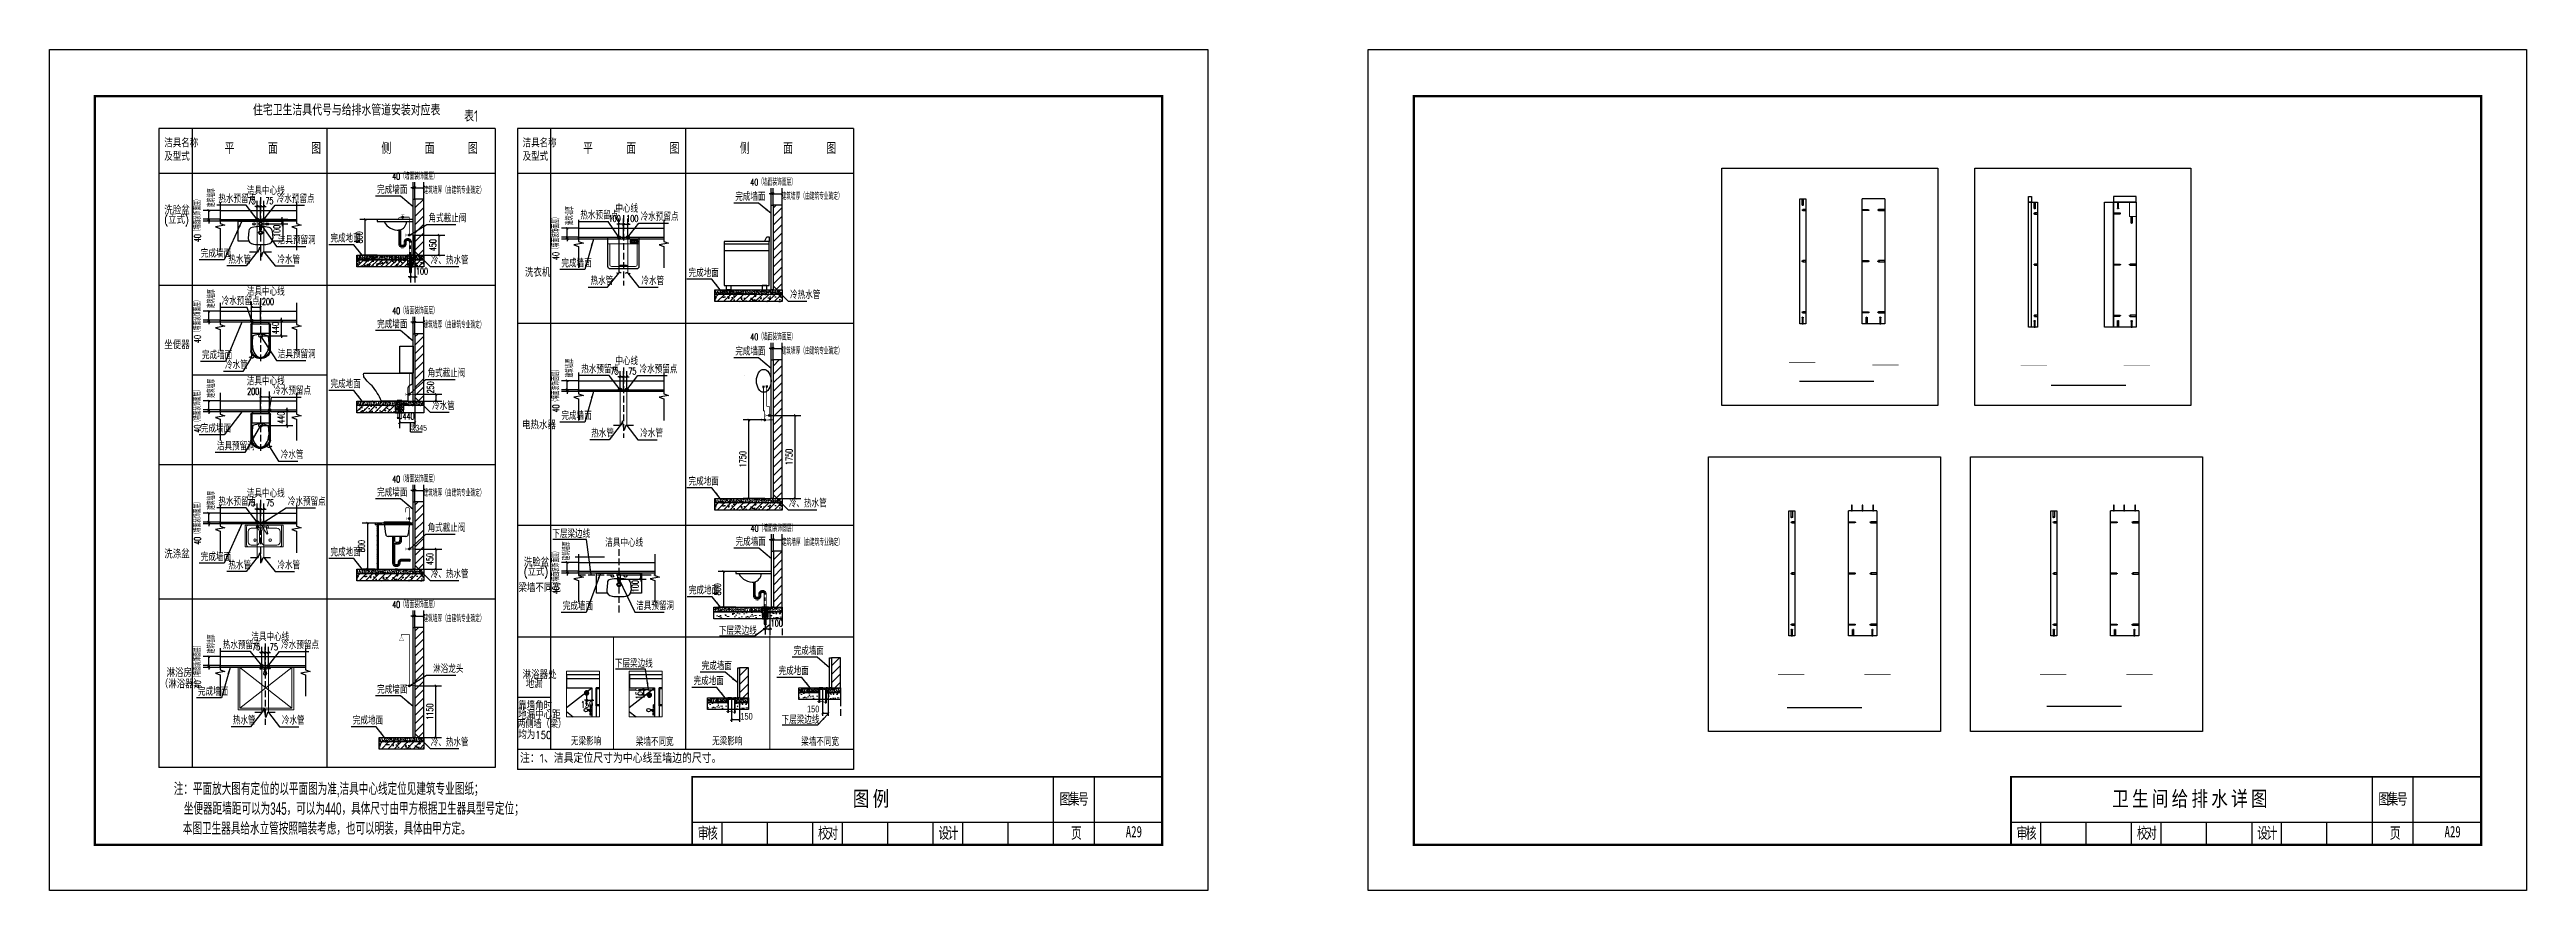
# Model space of a CAD drawing. Header units: millimetres. Extents: x 38494 to 103938, y -249777 to -227577.
import ezdxf

# ---------------------------------------------------------------- set-up
doc = ezdxf.new("R2010")
doc.units = ezdxf.units.MM
doc.header["$LTSCALE"] = 600
for name, pattern in [('__DASH', [0.35, 0.25, -0.1]), ('A10-6#平面图（改剪力墙厚9.5）_二层平面图_SEN14CGD$0$CONTINOUS', [0]), ('CENTER2', [1.125, 0.75, -0.125, 0.125, -0.125]), ('CONTINOUS', [0]), ('DASH', [0.35, 0.25, -0.1])]:
    doc.linetypes.add(name, pattern=pattern)
for name, color, linetype, lineweight in [('0-标注', 4, 'CONTINOUS', 13), ('_0', 7, 'Continuous', 18), ('LVTRY', 6, 'Continuous', 9), ('地形地貌', 8, 'Continuous', 5)]:
    doc.layers.add(name, color=color, linetype=linetype, lineweight=lineweight)
for name, color, linetype in [('0-给水标注', 8, 'Continuous'), ('01平-家具', 8, 'Continuous'), ('01平-洁具', 8, 'Continuous'), ('1-设计说明', 8, 'Continuous'), ('A10-6#平面图（改剪力墙厚9.5）_二层平面图_SEN14CGD$0$LVTRY', 8, 'Continuous'), ('A10-6#平面图（改剪力墙厚9.5）_二层平面图_SEN14CGD$0$SURFACE', 31, 'Continuous'), ('A10-6#平面图（改剪力墙厚9.5）_二层平面图_SEN14CGD$0$WALL', 2, 'Continuous'), ('DIM_SYMB', 3, 'Continuous'), ('EQUIP_地漏', 7, 'Continuous'), ('EQUIP_给水', 7, 'Continuous'), ('GJ', 2, 'Continuous'), ('liang', 234, 'Continuous'), ('PIPE-双管', 3, 'Continuous'), ('PIPE-热给水', 6, 'Continuous'), ('PIPE-给水', 3, 'Continuous'), ('PUB_DIM', 3, 'Continuous'), ('SPACE_HOLE', 3, 'Continuous'), ('TEXT', 7, 'Continuous'), ('TWT_DIM', 3, 'Continuous'), ('TWT_DOTE', 8, 'CENTER2'), ('TWT_LEAD', 3, 'Continuous'), ('TWT_SYMB', 3, 'Continuous'), ('TWT_TEXT', 7, 'Continuous'), ('冷凝水', 4, 'Continuous'), ('墙板顶视', 5, 'Continuous'), ('外部参照', 7, 'Continuous'), ('散水', 150, 'Continuous'), ('详-保温', 8, 'Continuous')]:
    doc.layers.add(name, color=color, linetype=linetype)
doc.styles.add('_TCH_DIM', font='SIMPLEX', dxfattribs={"bigfont": 'GBCBIG'})
doc.styles.add('_TCH_DIM_T3', font='SIMPLEX', dxfattribs={"width": 0.705882, "bigfont": 'GBCBIG'})
doc.styles.add('_TWT_PIPEDN', font='SIMPLEX', dxfattribs={"width": 0.8, "height": 3.5, "bigfont": 'HZTXT'})
doc.styles.add('gbenor+gbcbig', font='gbenor.shx', dxfattribs={"bigfont": 'gbcbig.shx'})
doc.styles.add('HZ', font='txt', dxfattribs={"bigfont": 'hztxt'})
doc.styles.get("Standard").update_dxf_attribs({"font": 'tssdeng.shx', "height": 500, "bigfont": 'tssdchn.shx'})
doc.styles.add('TSSD_NORMAL', font='tssdeng.shx', dxfattribs={"bigfont": 'tssdchn.shx'})
doc.styles.add('tyhz', font='BFTXT', dxfattribs={"width": 0.7, "bigfont": 'BFHZDX'})
doc.styles.add('WWW_T3', font='bzxw.shx', dxfattribs={"width": 0.8, "bigfont": 'bzhz.shx'})
doc.styles.add('仿宋GB2312', font='txt.shx', dxfattribs={"width": 0.7, "height": 300, "bigfont": 'hzfs.shx'})
doc.dimstyles.new('_TWT_ARCH&&50', dxfattribs={"dimtxt": 148.75, "dimasz": 50, "dimexe": 125, "dimexo": 0, "dimgap": 63.125, "dimtad": 1, "dimdec": 0, "dimzin": 0, "dimdsep": 46, "dimtxsty": '_TCH_DIM_T3', "dimblk": 'ARCHTICK', "dimcen": 0.09, "dimclrt": 7, "dimazin": 2, "dimtfac": 1, "dimtdec": 0, "dimtix": 1, "dimtmove": 2, "dimatfit": 3, "dimfxl": 50, "dimtolj": 1, "dimtzin": 0, "dimarcsym": 0})
pattern_1 = [(45, (377856.62, -80705.61), (-70.710678, 70.710678), []), (50, (377856.62, -80705.6), (286.90407, -25.100854), [30, -330]), (355, (377856.62, -80705.6), (-55.50053, 300.87685), [24, -264]), (100.4514, (377880.53, -80707.7), (231.40375, 275.77582), [25.49608, -280.45684]), (46.1842, (377856.6, -80625.6), (426.89642, -66.2076), [45, -495]), (96.6356, (377892.2, -80631.12), (373.86508, 389.64715), [38.24412, -420.6852]), (351.1842, (377856.6, -80625.6), (373.86478, 389.64744), [36, -396]), (21, (377896.62, -80645.6), (238.76282, -161.047556), [30, -330]), (326, (377896.62, -80645.6), (97.32613, 290.06002), [24, -264]), (71.4514, (377916.51, -80659.03), (336.08905, 129.0122), [25.49608, -280.45684]), (37.5, (377856.62, -80705.61), (4.863942, 133.157542), [0, -260.8, 0, -268, 0, -265]), (7.5, (377856.62, -80705.6), (105.227815, 157.764685), [0, -152.8, 0, -254.8, 0, -101]), (327.5, (377767.42, -80705.61), (213.528974, -9.021949), [0, -100, 0, -312, 0, -414]), (317.5, (377727.42, -80705.6), (233.274468, 40.041993), [0, -130, 0, -207.2, 0, -294])]

msp = doc.modelspace()

# ---------------------------------------------------------------- texts
at = {"attachment_point": 5, "style": '仿宋GB2312'}
for s, insert, char_height, width in [('{\\fSimHei|b0|i0|c134|p49;\\W0.8;\\T1.2;图例}', (60244, -247377), 400, 9540), ('{\\fSimHei|b0|i0|c134|p49;\\W0.8;\\T1.2;卫生间给排水详图}', (95088, -247377), 400, 9540), ('{\\fSTFangsong|b0|i0|c134|p2;A29}', (67144, -248227), 300, 2131.69), ('{\\fSTFangsong|b0|i0|c134|p2;A29}', (101988, -248227), 300, 2131.69)]:
    msp.add_mtext(s, dxfattribs=dict(at, insert=insert, char_height=char_height, width=width))
at = {"layer": '_0', "color": 1, "style": 'tyhz', "width": 0.6}
for s, p in [('注：平面放大图有定位的以平面图为准,洁具中心线定位见建筑专业图纸；', (41777, -247260, 0)), ('本图卫生器具给水立管按照暗装考虑，也可以明装，具体由甲方定。', (42016, -248305, 0)), ('坐便器距墙距可以为345，可以为440，具体尺寸由甲方根据卫生器具型号定位；', (42043, -247780, 0))]:
    msp.add_text(s, height=325, dxfattribs=at).set_placement(p)

# ---------------------------------------------------------------- blocks, each defined once
blk = doc.blocks.new('A$C6F667AFB')
at = {"layer": '01平-家具'}
for p, q in [((241, 305), (226, 141)), ((466, 489), (477, 328)), ((534, 489), (466, 489)), ((477, 328), (523, 328)), ((523, 328), (534, 489)), ((759, 305), (774, 141))]:
    blk.add_line(p, q, dxfattribs=at)
blk.add_lwpolyline([(241, 72), (0, 72), (0, 522), (1000, 522), (1000, 72), (759, 72)], dxfattribs=at)
for centre, major_axis, start_param, end_param in [((358, 131), (-132, 0), -0.08511, 1.468112), ((329, 300), (88.2, 0), 1.78785, 3.072696), ((500, -428), (-882, 0), -1.539069, -1.353743), ((500, 1425), (-1518, 0), 1.468112, 1.673481), ((500, 265), (-44.1, 0), 1.570796326830566, 7.853981634010152), ((500, 265), (-29.4, 0), 1.570796326809947, 7.853981633989534), ((500, -428), (882, 0), 1.353743, 1.539069), ((642, 131), (132, 0), -1.468112, 0.08511), ((671, 300), (-88.2, 0), 3.21049, 4.495336)]:
    blk.add_ellipse(centre, major_axis=major_axis, ratio=0.938776, start_param=start_param, end_param=end_param, dxfattribs=at)
for centre in [(353, 459), (647, 459)]:
    blk.add_ellipse(centre, major_axis=(29.4, 0), ratio=0.938776, dxfattribs=at)
blk = doc.blocks.new('16#给排水专业全部施工图20170220-座厕')
at = {"layer": '01平-洁具'}
for p, q in [((0, 150), (0, -150)), ((32, 194), (32, 195)), ((42, 184), (42, -184)), ((55, 218), (643, 218)), ((246, 184), (246, -184)), ((32, -195), (32, -194)), ((643, -218), (55, -218))]:
    blk.add_line(p, q, dxfattribs=at)
at = {"layer": '01平-洁具', "color": 8}
for p, q in [((642, 198), (266, 198)), ((642, -198), (266, -198))]:
    blk.add_line(p, q, dxfattribs=at)
at = {"layer": '01平-洁具'}
for points in [[(53, 198, -0.132715), (55, 198), (232, 198)], [(233, -198), (55, -198, -0.068228), (54, -198, -0.068228)]]:
    blk.add_lwpolyline(points, format="xyb", dxfattribs=at)
for centre, radius, start, end in [((24, 151), 23.9, 108.405, 182.1633), ((9, 195), 22.3, 287.849, 1.1407), ((55, 195), 23, 90, 180), ((57, 183), 15.3, 86.0914, 175.0423), ((231, 183), 15.3, 4.9577, 93.9086), ((597, 0), 223, 281.8275, 78.1725), ((24, -151), 23.9, 177.8367, 251.595), ((9, -195), 22.3, 358.8593, 72.151), ((55, -195), 23, 180, 270), ((56, -183), 14.7, 184.0433, 276.2187), ((231, -183), 14.7, 263.7813, 355.9567)]:
    blk.add_arc(centre, radius, start, end, dxfattribs=at)
at = {"layer": '01平-洁具', "color": 8}
for centre, radius, start, end in [((266, 218), 20, 180.0885, 270.0885), ((640, 3), 374, 154.6727, 206.8177), ((465, -485), 668, 84.8964, 104.099), ((597, 0), 203, 281.8275, 78.1725), ((266, -218), 20, 90, 180), ((500, 949), 1131, 260.1507, 271.2349)]:
    blk.add_arc(centre, radius, start, end, dxfattribs=at)
at = {"layer": '01平-洁具', "color": 8, "extrusion": (0, 0, -1)}
blk.add_ellipse((520, 0), major_axis=(267, 0), ratio=0.679746, start_param=-1.551025, end_param=1.553127, dxfattribs=at)
blk = doc.blocks.new('A$C4A8E20EA')
at = {"layer": '详-保温'}
blk.add_lwpolyline([(-181, 1225), (119, 1225), (119, 625), (-181, 625)], close=True, dxfattribs=at)
for points in [[(-984, 625), (99, 625), (99, 375)], [(0, 250), (0, 0), (-591, 0)]]:
    blk.add_lwpolyline(points, dxfattribs=at)
for points, knots in [([(-591, 0), (-649, 121), (-738, 305), (-919, 445), (-992, 550), (-986, 603), (-984, 625)], [0, 0, 0, 0, 786.399099, 1197.100089, 1377.617444, 1507.994773, 1507.994773, 1507.994773, 1507.994773]), ([(99, 375), (64, 362), (9, 335), (-4, 283), (0, 250)], [0, 0, 0, 0, 147.803714, 291.041131, 291.041131, 291.041131, 291.041131])]:
    blk.add_open_spline(points, degree=3, knots=knots, dxfattribs=at)
blk = doc.blocks.new('A$C72D32392')
at = {"layer": 'LVTRY', "color": 253, "linetype": 'DASH', "ltscale": 10}
blk.add_lwpolyline([(0, 0), (850, 0), (850, 480), (0, 480)], close=True, dxfattribs=at)
at = {"layer": 'LVTRY'}
blk.add_lwpolyline([(815, 35), (815, 445, 0.414214), (780, 480), (70, 480, 0.414214), (35, 445), (35, 35, 0.414214), (70, 0), (780, 0, 0.414214)], format="xyb", close=True, dxfattribs=at)
for points in [[(374, 412), (139, 412, 0.414214), (70, 343), (70, 104, 0.414214), (139, 35), (412, 35, 0.414214), (481, 104), (481, 343, 0.295945), (440, 406)], [(414, 444), (430, 435, -0.463465), (437, 400), (358, 280), (338, 292), (381, 432, -0.470701), (414, 444, 0.470701)], [(600, 412), (711, 412, -0.414214), (780, 343), (780, 104, -0.414214), (711, 35), (600, 35, -0.403928), (527, 104), (527, 343, -0.403928), (600, 412)]]:
    blk.add_lwpolyline(points, format="xyb", dxfattribs=at)
for centre, radius in [((288, 148), 28.8), ((348, 441), 23), ((486, 441), 23), ((578, 441), 23), ((628, 148), 28.8)]:
    blk.add_circle(centre, radius, dxfattribs=at)
blk = doc.blocks.new('淋浴喷头')
at = {"layer": '01平-洁具'}
for p, q in [((28, 5), (0, 5)), ((17, 5), (17, -5)), ((28, -5), (0, -5))]:
    blk.add_line(p, q, dxfattribs=at)
for points in [[(19, 72), (19, 94), (19, 94, -0.182673), (6, 109), (0, 109), (0, 57), (6, 57, -0.182673), (19, 72)], [(43, -12, -0.25), (43, 12), (43, 12), (81, 15, -0.333333), (87, 15), (90, 15, 0.178333), (96, 17), (110, 29, -2.166471), (110, -29), (96, -17, 0.178333), (90, -15), (87, -15, -0.333333), (81, -15), (43, -12)], [(19, -72), (19, -94), (19, -94, 0.182673), (6, -109), (0, -109), (0, -57), (6, -57, 0.182673), (19, -72)]]:
    blk.add_lwpolyline(points, format="xyb", close=True, dxfattribs=at)
for points in [[(2, 32), (0, 32)], [(0, 23), (0, 32)], [(2, 30), (0, 30)], [(0, -13), (0, 13)], [(2, 32), (3, 23)], [(2, 23), (2, 32)], [(2, 0), (2, 13)], [(2, 0), (2, -13)], [(5, -12), (5, 13)], [(6, 57), (6, 109)], [(43, -12), (28, -12), (28, 12), (43, 12)], [(43, -12), (43, 12)], [(43, 9), (81, 12)], [(45, 12), (45, 0)], [(45, -12), (45, 0)], [(81, 15), (81, -15)], [(87, 15), (87, -15)], [(0, -32), (0, -23)], [(2, -32), (0, -32)], [(2, -32), (3, -23)], [(2, -23), (2, -32)], [(5, -13), (5, -12)], [(6, -57), (6, -109)], [(43, -9), (81, -12)]]:
    blk.add_lwpolyline(points, dxfattribs=at)
for points in [[(0, 13), (54, 13), (54, 23), (0, 23)], [(0, -13), (54, -13), (54, -23), (0, -23)]]:
    blk.add_lwpolyline(points, close=True, dxfattribs=at)
for points in [[(24, 56), (24, 111), (24, 113, -0.414214), (25, 115), (31, 115, -0.472472), (33, 113), (33, 56, -0.472472), (31, 54), (25, 54, -0.414214), (24, 55), (24, 58)], [(24, -56), (24, -111), (24, -113, 0.414214), (25, -115), (31, -115, 0.472472), (33, -113), (33, -56, 0.472472), (31, -54), (25, -54, 0.414214), (24, -55), (24, -58)]]:
    blk.add_lwpolyline(points, format="xyb", dxfattribs=at)
for centre, start, end in [((19, 83), 50.4972, 90), ((19, 83), 270, 309.5028), ((19, -83), 50.4972, 90), ((19, -83), 270, 309.5028)]:
    blk.add_arc(centre, 6.99, start, end, dxfattribs=at)
blk = doc.blocks.new('A$C2F260DFE')
at = {"layer": 'LVTRY'}
for p, q in [((-560, -910), (600, 0)), ((-560, 0), (600, -910))]:
    blk.add_line(p, q, dxfattribs=at)
for points in [[(640, 0), (640, 0), (-600, 0), (-600, -950), (640, -950), (640, 0)], [(580, 0), (-560, 0), (-560, -910), (600, -910), (600, 0)]]:
    blk.add_lwpolyline(points, dxfattribs=at)
at = {"layer": 'LVTRY', "extrusion": (0, 0, -1), "zscale": -1, "rotation": 270}
blk.add_blockref('淋浴喷头', (0, 0), dxfattribs=at)
blk = doc.blocks.new('A$C04315830')
at = {"linetype": 'CONTINOUS', "lineweight": 13, "ltscale": 0.5}
blk.add_line((-341, -145), (342, -145), dxfattribs=at)
at = {"linetype": 'CONTINOUS', "ltscale": 0.5}
blk.add_lwpolyline([(295, -706), (-295, -706, -0.414214), (-345, -656), (-345, 0), (345, 0), (345, -656, -0.414214)], format="xyb", close=True, dxfattribs=at)
at = {"linetype": 'CONTINOUS', "lineweight": 13, "ltscale": 0.5}
blk.add_lwpolyline([(307, -145), (307, -611, -0.414214), (267, -651), (-267, -651, -0.414214), (-307, -611), (-307, -145)], format="xyb", dxfattribs=at)
at = {"linetype": 'CONTINOUS'}
for points in [[(323, -72), (152, -72), (152, -120), (323, -120)], [(163, -86), (177, -86), (177, -99), (163, -99)], [(189, -86), (202, -86), (202, -99), (189, -99)], [(213, -86), (227, -86), (227, -99), (213, -99)], [(239, -86), (253, -86), (253, -99), (239, -99)], [(281, -110), (309, -110), (309, -80), (281, -80)]]:
    blk.add_lwpolyline(points, close=True, dxfattribs=at)
blk.add_lwpolyline([(-71, -651), (-71, -623), (0, -623), (71, -623), (71, -651)], dxfattribs=at)
blk.add_circle((0, -25), 16, dxfattribs=at)
blk = doc.blocks.new('$TwtSys$00000132')
at = {"elevation": 0}
blk.add_lwpolyline([(7, -101, -0.5751829), (0, 0, 0.6047455), (-11, 101, 16.9248276)], format="xyb", dxfattribs=at)
blk = doc.blocks.new('A$C21507178')
at = {"layer": 'PIPE-给水', "linetype": 'ByBlock', "ltscale": 0.5, "const_width": 15}
blk.add_lwpolyline([(-46, 0), (0, 0)], dxfattribs=at)
at = {"layer": 'EQUIP_给水', "xscale": 0.3, "yscale": 0.3, "zscale": 0.3}
blk.add_blockref('$TwtSys$00000132', (-46, 0), dxfattribs=at)
blk = doc.blocks.new('$TwtSys$00000478')
blk.add_arc((0.29, 0.25, 0), 0.377, 138.161, 221.812)
for centre, major_axis, ratio, start_param, end_param in [((-0.08, 0.24, 0), (0.023, 0.296), 0.56417, 3.829726, 5.8734), ((0.17, -0.24, 0), (0.026, 0.33), 0.755631, 0.811946, 2.540597)]:
    blk.add_ellipse(centre, major_axis=major_axis, ratio=ratio, start_param=start_param, end_param=end_param)
at = {"layer": 'PIPE-双管'}
blk.add_line((0.01, 0), (0.01, 0), dxfattribs=at)
blk.add_line((0.01, 0), (0.01, 0), dxfattribs=at)
blk.add_line((0.01, 0), (0.01, 0), dxfattribs=at)
blk.add_line((0.01, 0), (0.01, 0), dxfattribs=at)
blk = doc.blocks.new('$ATTACHMENT$00000139')
at = {"const_width": 30}
blk.add_lwpolyline([(0, 0), (-400, 0, 0.4439422), (-486, -95, -1.1058258)], format="xyb", dxfattribs=at)
at = {"const_width": 15}
for points in [[(-231, 100), (-359, 100)], [(-296, 0), (-296, 100)]]:
    blk.add_lwpolyline(points, dxfattribs=at)
at = {"const_width": 62.5}
blk.add_lwpolyline([(-265, 0, -1), (-327, 0, -1)], format="xyb", close=True, dxfattribs=at)
at = {"flags": 1}
for tag in ['UNIT', 'SPEC', 'WHAT']:
    blk.add_attdef(tag, (0, 0), '', height=0.0001, dxfattribs=at)
blk = doc.blocks.new('$ATTACHMENT$00000125')
for points, const_width in [([(0, 0), (320, 0)], 30), ([(170, 0), (170, 400)], 30), ([(320, -65), (320, 65)], 15)]:
    blk.add_lwpolyline(points, dxfattribs=dict(const_width=const_width))
at = {"const_width": 62.5}
blk.add_lwpolyline([(139, 0, -1), (201, 0, -1)], format="xyb", close=True, dxfattribs=at)
at = {"style": 'HZ', "width": 0.7, "flags": 1}
for tag in ['UNIT', 'SPEC', 'WHAT']:
    blk.add_attdef(tag, (0, 0), '', height=0.001, dxfattribs=at)
blk = doc.blocks.new('_ArchTick')
at = {"color": 0, "linetype": 'ByBlock', "const_width": 0.4}
blk.add_lwpolyline([(-0.5, -0.5), (0.5, 0.5)], dxfattribs=at)
blk = doc.blocks.new('*D28')
at = {"layer": 'Defpoints', "color": 0, "transparency": 16777216}
for p in [(1006724, 446171), (1006799, 446460), (1006799, 446171)]:
    blk.add_point(p, dxfattribs=at)
at = {"layer": 'TWT_DIM', "color": 0, "lineweight": -2, "transparency": 16777216}
for p, q in [((1006724, 446460), (1006674, 446460)), ((1006724, 446171), (1006724, 446585)), ((1006724, 446460), (1006799, 446460)), ((1006799, 446171), (1006799, 446585)), ((1006799, 446460), (1006849, 446460))]:
    blk.add_line(p, q, dxfattribs=at)
at = {"layer": 'TWT_DIM', "color": 0, "lineweight": -2, "transparency": 16777216, "xscale": 50, "yscale": 50, "zscale": 50}
blk.add_blockref('_ArchTick', (1006724, 446460), dxfattribs=at)
at = {"layer": 'TWT_DIM', "color": 0, "lineweight": -2, "transparency": 16777216, "xscale": 50, "yscale": 50, "zscale": 50, "rotation": 180}
blk.add_blockref('_ArchTick', (1006799, 446460), dxfattribs=at)
at = {"layer": 'TWT_DIM', "color": 7, "transparency": 16777216, "insert": (1006922, 446585), "char_height": 148.8, "attachment_point": 5, "style": '_TCH_DIM_T3'}
blk.add_mtext('\\A1;75', dxfattribs=at)
blk = doc.blocks.new('*D29')
at = {"layer": 'Defpoints', "color": 0, "transparency": 16777216}
for p in [(1006649, 446171), (1006724, 446460), (1006724, 446171)]:
    blk.add_point(p, dxfattribs=at)
at = {"layer": 'TWT_DIM', "color": 0, "lineweight": -2, "transparency": 16777216}
for p, q in [((1006649, 446460), (1006599, 446460)), ((1006649, 446171), (1006649, 446585)), ((1006649, 446460), (1006724, 446460)), ((1006724, 446171), (1006724, 446585)), ((1006724, 446460), (1006774, 446460))]:
    blk.add_line(p, q, dxfattribs=at)
at = {"layer": 'TWT_DIM', "color": 0, "lineweight": -2, "transparency": 16777216, "xscale": 50, "yscale": 50, "zscale": 50}
blk.add_blockref('_ArchTick', (1006649, 446460), dxfattribs=at)
at = {"layer": 'TWT_DIM', "color": 0, "lineweight": -2, "transparency": 16777216, "xscale": 50, "yscale": 50, "zscale": 50, "rotation": 180}
blk.add_blockref('_ArchTick', (1006724, 446460), dxfattribs=at)
at = {"layer": 'TWT_DIM', "color": 7, "transparency": 16777216, "insert": (1006526, 446585), "char_height": 148.8, "attachment_point": 5, "style": '_TCH_DIM_T3'}
blk.add_mtext('\\A1;75', dxfattribs=at)
blk = doc.blocks.new('*D30')
at = {"layer": 'Defpoints', "color": 0, "transparency": 16777216}
for p in [(1006724, 446171), (1006724, 446070), (1007209, 446171)]:
    blk.add_point(p, dxfattribs=at)
at = {"layer": 'TWT_DIM', "color": 0, "lineweight": -2, "transparency": 16777216}
for p, q in [((1006724, 446171), (1007334, 446171)), ((1006724, 446070), (1007334, 446070)), ((1007209, 446171), (1007209, 446221)), ((1007209, 446070), (1007209, 446171)), ((1007209, 446070), (1007209, 446020))]:
    blk.add_line(p, q, dxfattribs=at)
at = {"layer": 'TWT_DIM', "color": 0, "lineweight": -2, "transparency": 16777216, "xscale": 50, "yscale": 50, "zscale": 50}
for p, rotation in [((1007209, 446171), 269.9970163916203), ((1007209, 446070), 89.99701639162036)]:
    blk.add_blockref('_ArchTick', p, dxfattribs=dict(at, rotation=rotation))
at = {"layer": 'TWT_DIM', "color": 7, "transparency": 16777216, "insert": (1007084, 445913), "char_height": 148.8, "attachment_point": 5, "rotation": 89.997, "style": '_TCH_DIM_T3'}
blk.add_mtext('\\A1;100', dxfattribs=at)
blk = doc.blocks.new('*D31')
at = {"layer": 'Defpoints', "color": 0, "transparency": 16777216}
for p in [(1010069, 445369), (1010169, 445369), (1010169, 444887)]:
    blk.add_point(p, dxfattribs=at)
at = {"layer": 'TWT_DIM', "color": 0, "lineweight": -2, "transparency": 16777216}
for p, q in [((1010069, 445369), (1010069, 444762)), ((1010169, 445369), (1010169, 444762)), ((1010069, 444887), (1010019, 444887)), ((1010069, 444887), (1010169, 444887)), ((1010169, 444887), (1010219, 444887))]:
    blk.add_line(p, q, dxfattribs=at)
at = {"layer": 'TWT_DIM', "color": 0, "lineweight": -2, "transparency": 16777216, "xscale": 50, "yscale": 50, "zscale": 50}
blk.add_blockref('_ArchTick', (1010069, 444887), dxfattribs=at)
at = {"layer": 'TWT_DIM', "color": 0, "lineweight": -2, "transparency": 16777216, "xscale": 50, "yscale": 50, "zscale": 50, "rotation": 180}
blk.add_blockref('_ArchTick', (1010169, 444887), dxfattribs=at)
at = {"layer": 'TWT_DIM', "color": 7, "transparency": 16777216, "insert": (1010326, 445012), "char_height": 148.8, "attachment_point": 5, "style": '_TCH_DIM_T3'}
blk.add_mtext('\\A1;100', dxfattribs=at)
blk = doc.blocks.new('*D32')
at = {"layer": 'Defpoints', "color": 0, "transparency": 16777216}
for p in [(1010129, 446619), (1010169, 446875), (1010169, 446619)]:
    blk.add_point(p, dxfattribs=at)
at = {"layer": 'TWT_DIM', "color": 0, "lineweight": -2, "transparency": 16777216}
for p, q in [((1010129, 446875), (1010079, 446875)), ((1010129, 446619), (1010129, 447000)), ((1010129, 446875), (1010169, 446875)), ((1010169, 446619), (1010169, 447000)), ((1010169, 446875), (1010219, 446875))]:
    blk.add_line(p, q, dxfattribs=at)
at = {"layer": 'TWT_DIM', "color": 0, "lineweight": -2, "transparency": 16777216, "xscale": 50, "yscale": 50, "zscale": 50}
blk.add_blockref('_ArchTick', (1010129, 446875), dxfattribs=at)
at = {"layer": 'TWT_DIM', "color": 0, "lineweight": -2, "transparency": 16777216, "xscale": 50, "yscale": 50, "zscale": 50, "rotation": 180}
blk.add_blockref('_ArchTick', (1010169, 446875), dxfattribs=at)
at = {"layer": 'TWT_DIM', "color": 7, "transparency": 16777216, "insert": (1010169, 447127), "char_height": 148.75, "attachment_point": 5, "style": '_TCH_DIM_T3'}
blk.add_mtext('\\A1;40（墙面装饰面层）', dxfattribs=at)
blk = doc.blocks.new('*D33')
at = {"layer": 'Defpoints', "color": 0, "transparency": 16777216}
for p in [(1010169, 446619), (1010369, 446875), (1010369, 446619)]:
    blk.add_point(p, dxfattribs=at)
at = {"layer": 'TWT_DIM', "color": 0, "lineweight": -2, "transparency": 16777216}
for p, q in [((1010169, 446619), (1010169, 447000)), ((1010169, 446875), (1010369, 446875)), ((1010369, 446619), (1010369, 447000))]:
    blk.add_line(p, q, dxfattribs=at)
at = {"layer": 'TWT_DIM', "color": 0, "lineweight": -2, "transparency": 16777216, "xscale": 50, "yscale": 50, "zscale": 50, "rotation": 180}
blk.add_blockref('_ArchTick', (1010169, 446875), dxfattribs=at)
at = {"layer": 'TWT_DIM', "color": 0, "lineweight": -2, "transparency": 16777216, "xscale": 50, "yscale": 50, "zscale": 50}
blk.add_blockref('_ArchTick', (1010369, 446875), dxfattribs=at)
at = {"layer": 'TWT_DIM', "color": 7, "transparency": 16777216, "insert": (1011040, 446813), "char_height": 148.75, "attachment_point": 5, "style": '_TCH_DIM_T3'}
blk.add_mtext('\\A1;建筑墙厚（由建筑专业确定）', dxfattribs=at)
blk = doc.blocks.new('*D34')
at = {"layer": 'Defpoints', "color": 0, "transparency": 16777216}
for p in [(1010129, 445819), (1010708, 445819), (1010129, 445369)]:
    blk.add_point(p, dxfattribs=at)
at = {"layer": 'TWT_DIM', "color": 0, "lineweight": -2, "transparency": 16777216}
for p, q in [((1010129, 445819), (1010833, 445819)), ((1010708, 445369), (1010708, 445819)), ((1010129, 445369), (1010833, 445369))]:
    blk.add_line(p, q, dxfattribs=at)
at = {"layer": 'TWT_DIM', "color": 0, "lineweight": -2, "transparency": 16777216, "xscale": 50, "yscale": 50, "zscale": 50}
for p, rotation in [((1010708, 445819), 90), ((1010708, 445369), 270)]:
    blk.add_blockref('_ArchTick', p, dxfattribs=dict(at, rotation=rotation))
at = {"layer": 'TWT_DIM', "color": 7, "transparency": 16777216, "insert": (1010571, 445594), "char_height": 148.8, "attachment_point": 5, "rotation": 90, "style": '_TCH_DIM_T3'}
blk.add_mtext('\\A1;450', dxfattribs=at)
blk = doc.blocks.new('*D35')
at = {"layer": 'Defpoints', "color": 0, "transparency": 16777216}
for p in [(1009061, 446169), (1009329, 446169), (1009329, 445369)]:
    blk.add_point(p, dxfattribs=at)
at = {"layer": 'TWT_DIM', "color": 0, "lineweight": -2, "transparency": 16777216}
for p, q in [((1009329, 446169), (1008936, 446169)), ((1009061, 445369), (1009061, 446169)), ((1009329, 445369), (1008936, 445369))]:
    blk.add_line(p, q, dxfattribs=at)
at = {"layer": 'TWT_DIM', "color": 0, "lineweight": -2, "transparency": 16777216, "xscale": 50, "yscale": 50, "zscale": 50}
for p, rotation in [((1009061, 446169), 90), ((1009061, 445369), 270)]:
    blk.add_blockref('_ArchTick', p, dxfattribs=dict(at, rotation=rotation))
at = {"layer": 'TWT_DIM', "color": 7, "transparency": 16777216, "insert": (1008924, 445769), "char_height": 148.8, "attachment_point": 5, "rotation": 90, "style": '_TCH_DIM_T3'}
blk.add_mtext('\\A1;800', dxfattribs=at)
blk = doc.blocks.new('*D36')
at = {"layer": 'Defpoints', "color": 0, "transparency": 16777216}
for p in [(1005568, 446171), (1005824, 446171), (1005824, 446131)]:
    blk.add_point(p, dxfattribs=at)
at = {"layer": 'TWT_DIM', "color": 0, "lineweight": -2, "transparency": 16777216}
for p, q in [((1005824, 446171), (1005443, 446171)), ((1005824, 446131), (1005443, 446131)), ((1005568, 446171), (1005568, 446221)), ((1005568, 446131), (1005568, 446171)), ((1005568, 446131), (1005568, 446081))]:
    blk.add_line(p, q, dxfattribs=at)
at = {"layer": 'TWT_DIM', "color": 0, "lineweight": -2, "transparency": 16777216, "xscale": 50, "yscale": 50, "zscale": 50}
for p, rotation in [((1005568, 446171), 270), ((1005568, 446131), 90)]:
    blk.add_blockref('_ArchTick', p, dxfattribs=dict(at, rotation=rotation))
at = {"layer": 'TWT_DIM', "color": 7, "transparency": 16777216, "insert": (1005317, 446171), "char_height": 148.75, "attachment_point": 5, "rotation": 90, "style": '_TCH_DIM_T3'}
blk.add_mtext('\\A1;40（墙面装饰面层）', dxfattribs=at)
blk = doc.blocks.new('*D37')
at = {"layer": 'Defpoints', "color": 0, "transparency": 16777216}
for p in [(1005568, 446371), (1005824, 446371), (1005824, 446171)]:
    blk.add_point(p, dxfattribs=at)
at = {"layer": 'TWT_DIM', "color": 0, "lineweight": -2, "transparency": 16777216}
for p, q in [((1005824, 446371), (1005443, 446371)), ((1005824, 446171), (1005443, 446171)), ((1005568, 446171), (1005568, 446371))]:
    blk.add_line(p, q, dxfattribs=at)
at = {"layer": 'TWT_DIM', "color": 0, "lineweight": -2, "transparency": 16777216, "xscale": 50, "yscale": 50, "zscale": 50}
for p, rotation in [((1005568, 446371), 90), ((1005568, 446171), 270)]:
    blk.add_blockref('_ArchTick', p, dxfattribs=dict(at, rotation=rotation))
at = {"layer": 'TWT_DIM', "color": 7, "transparency": 16777216, "insert": (1005631, 446653), "char_height": 148.8, "attachment_point": 5, "rotation": 90, "style": '_TCH_DIM_T3'}
blk.add_mtext('\\A1;建筑墙厚', dxfattribs=at)
blk = doc.blocks.new('*D38')
at = {"layer": 'Defpoints', "color": 0, "transparency": 16777216}
for p in [(1005568, 443921), (1005824, 443921), (1005824, 443881)]:
    blk.add_point(p, dxfattribs=at)
at = {"layer": 'TWT_DIM', "color": 0, "lineweight": -2, "transparency": 16777216}
for p, q in [((1005824, 443921), (1005443, 443921)), ((1005824, 443881), (1005443, 443881)), ((1005568, 443921), (1005568, 443971)), ((1005568, 443881), (1005568, 443921)), ((1005568, 443881), (1005568, 443831))]:
    blk.add_line(p, q, dxfattribs=at)
at = {"layer": 'TWT_DIM', "color": 0, "lineweight": -2, "transparency": 16777216, "xscale": 50, "yscale": 50, "zscale": 50}
for p, rotation in [((1005568, 443921), 270), ((1005568, 443881), 90)]:
    blk.add_blockref('_ArchTick', p, dxfattribs=dict(at, rotation=rotation))
at = {"layer": 'TWT_DIM', "color": 7, "transparency": 16777216, "insert": (1005317, 443921), "char_height": 148.75, "attachment_point": 5, "rotation": 90, "style": '_TCH_DIM_T3'}
blk.add_mtext('\\A1;40（墙面装饰面层）', dxfattribs=at)
blk = doc.blocks.new('*D39')
at = {"layer": 'Defpoints', "color": 0, "transparency": 16777216}
for p in [(1005568, 444121), (1005824, 444121), (1005824, 443921)]:
    blk.add_point(p, dxfattribs=at)
at = {"layer": 'TWT_DIM', "color": 0, "lineweight": -2, "transparency": 16777216}
for p, q in [((1005824, 444121), (1005443, 444121)), ((1005824, 443921), (1005443, 443921)), ((1005568, 443921), (1005568, 444121))]:
    blk.add_line(p, q, dxfattribs=at)
at = {"layer": 'TWT_DIM', "color": 0, "lineweight": -2, "transparency": 16777216, "xscale": 50, "yscale": 50, "zscale": 50}
for p, rotation in [((1005568, 444121), 90), ((1005568, 443921), 270)]:
    blk.add_blockref('_ArchTick', p, dxfattribs=dict(at, rotation=rotation))
at = {"layer": 'TWT_DIM', "color": 7, "transparency": 16777216, "insert": (1005631, 444403), "char_height": 148.8, "attachment_point": 5, "rotation": 90, "style": '_TCH_DIM_T3'}
blk.add_mtext('\\A1;建筑墙厚', dxfattribs=at)
blk = doc.blocks.new('*D40')
at = {"layer": 'Defpoints', "color": 0, "transparency": 16777216}
for p in [(1006524, 443921), (1006724, 444210), (1006724, 443921)]:
    blk.add_point(p, dxfattribs=at)
at = {"layer": 'TWT_DIM', "color": 0, "lineweight": -2, "transparency": 16777216}
for p, q in [((1006524, 443921), (1006524, 444335)), ((1006524, 444210), (1006724, 444210)), ((1006724, 443921), (1006724, 444335))]:
    blk.add_line(p, q, dxfattribs=at)
at = {"layer": 'TWT_DIM', "color": 0, "lineweight": -2, "transparency": 16777216, "xscale": 50, "yscale": 50, "zscale": 50, "rotation": 180}
blk.add_blockref('_ArchTick', (1006524, 444210), dxfattribs=at)
at = {"layer": 'TWT_DIM', "color": 0, "lineweight": -2, "transparency": 16777216, "xscale": 50, "yscale": 50, "zscale": 50}
blk.add_blockref('_ArchTick', (1006724, 444210), dxfattribs=at)
at = {"layer": 'TWT_DIM', "color": 7, "transparency": 16777216, "insert": (1006890, 444335), "char_height": 148.8, "attachment_point": 5, "style": '_TCH_DIM_T3'}
blk.add_mtext('\\A1;200', dxfattribs=at)
blk = doc.blocks.new('*D41')
at = {"layer": 'Defpoints', "color": 0, "transparency": 16777216}
for p in [(1006724, 443921), (1007192, 443921), (1006724, 443576)]:
    blk.add_point(p, dxfattribs=at)
at = {"layer": 'TWT_DIM', "color": 0, "lineweight": -2, "transparency": 16777216}
for p, q in [((1006724, 443921), (1007317, 443921)), ((1007192, 443921), (1007192, 443971)), ((1007192, 443576), (1007192, 443921)), ((1006724, 443576), (1007317, 443576)), ((1007192, 443576), (1007192, 443526))]:
    blk.add_line(p, q, dxfattribs=at)
at = {"layer": 'TWT_DIM', "color": 0, "lineweight": -2, "transparency": 16777216, "xscale": 50, "yscale": 50, "zscale": 50}
for p, rotation in [((1007192, 443921), 270), ((1007192, 443576), 90)]:
    blk.add_blockref('_ArchTick', p, dxfattribs=dict(at, rotation=rotation))
at = {"layer": 'TWT_DIM', "color": 7, "transparency": 16777216, "insert": (1007055, 443748), "char_height": 148.8, "attachment_point": 5, "rotation": 90, "style": '_TCH_DIM_T3'}
blk.add_mtext('\\A1;440', dxfattribs=at)
blk = doc.blocks.new('*D42')
at = {"layer": 'Defpoints', "color": 0, "transparency": 16777216}
for p in [(1009824, 442119), (1010169, 442119), (1010169, 441637)]:
    blk.add_point(p, dxfattribs=at)
at = {"layer": 'TWT_DIM', "color": 0, "lineweight": -2, "transparency": 16777216}
for p, q in [((1009824, 442119), (1009824, 441512)), ((1009824, 441637), (1010169, 441637)), ((1010169, 442119), (1010169, 441512))]:
    blk.add_line(p, q, dxfattribs=at)
at = {"layer": 'TWT_DIM', "color": 0, "lineweight": -2, "transparency": 16777216, "xscale": 50, "yscale": 50, "zscale": 50, "rotation": 180}
blk.add_blockref('_ArchTick', (1009824, 441637), dxfattribs=at)
at = {"layer": 'TWT_DIM', "color": 0, "lineweight": -2, "transparency": 16777216, "xscale": 50, "yscale": 50, "zscale": 50}
blk.add_blockref('_ArchTick', (1010169, 441637), dxfattribs=at)
at = {"layer": 'TWT_DIM', "color": 7, "transparency": 16777216, "insert": (1010025, 441779), "char_height": 148.8, "attachment_point": 5, "style": '_TCH_DIM_T3'}
blk.add_mtext('\\A1;440', dxfattribs=at)
blk = doc.blocks.new('*D43')
at = {"layer": 'Defpoints', "color": 0, "transparency": 16777216}
for p in [(1010169, 443875), (1010129, 443619), (1010169, 443619)]:
    blk.add_point(p, dxfattribs=at)
at = {"layer": 'TWT_DIM', "color": 0, "lineweight": -2, "transparency": 16777216}
for p, q in [((1010129, 443875), (1010079, 443875)), ((1010129, 443619), (1010129, 444000)), ((1010129, 443875), (1010169, 443875)), ((1010169, 443619), (1010169, 444000)), ((1010169, 443875), (1010219, 443875))]:
    blk.add_line(p, q, dxfattribs=at)
at = {"layer": 'TWT_DIM', "color": 0, "lineweight": -2, "transparency": 16777216, "xscale": 50, "yscale": 50, "zscale": 50}
blk.add_blockref('_ArchTick', (1010129, 443875), dxfattribs=at)
at = {"layer": 'TWT_DIM', "color": 0, "lineweight": -2, "transparency": 16777216, "xscale": 50, "yscale": 50, "zscale": 50, "rotation": 180}
blk.add_blockref('_ArchTick', (1010169, 443875), dxfattribs=at)
at = {"layer": 'TWT_DIM', "color": 7, "transparency": 16777216, "insert": (1010169, 444127), "char_height": 148.75, "attachment_point": 5, "style": '_TCH_DIM_T3'}
blk.add_mtext('\\A1;40（墙面装饰面层）', dxfattribs=at)
blk = doc.blocks.new('*D44')
at = {"layer": 'Defpoints', "color": 0, "transparency": 16777216}
for p in [(1010369, 443875), (1010169, 443619), (1010369, 443619)]:
    blk.add_point(p, dxfattribs=at)
at = {"layer": 'TWT_DIM', "color": 0, "lineweight": -2, "transparency": 16777216}
for p, q in [((1010169, 443619), (1010169, 444000)), ((1010169, 443875), (1010369, 443875)), ((1010369, 443619), (1010369, 444000))]:
    blk.add_line(p, q, dxfattribs=at)
at = {"layer": 'TWT_DIM', "color": 0, "lineweight": -2, "transparency": 16777216, "xscale": 50, "yscale": 50, "zscale": 50, "rotation": 180}
blk.add_blockref('_ArchTick', (1010169, 443875), dxfattribs=at)
at = {"layer": 'TWT_DIM', "color": 0, "lineweight": -2, "transparency": 16777216, "xscale": 50, "yscale": 50, "zscale": 50}
blk.add_blockref('_ArchTick', (1010369, 443875), dxfattribs=at)
at = {"layer": 'TWT_DIM', "color": 7, "transparency": 16777216, "insert": (1011040, 443813), "char_height": 148.75, "attachment_point": 5, "style": '_TCH_DIM_T3'}
blk.add_mtext('\\A1;建筑墙厚（由建筑专业确定）', dxfattribs=at)
blk = doc.blocks.new('*D45')
at = {"layer": 'Defpoints', "color": 0, "transparency": 16777216}
for p in [(1010169, 442269), (1010641, 442269), (1010169, 442119)]:
    blk.add_point(p, dxfattribs=at)
at = {"layer": 'TWT_DIM', "color": 0, "lineweight": -2, "transparency": 16777216}
for p, q in [((1010169, 442269), (1010766, 442269)), ((1010641, 442119), (1010641, 442269)), ((1010169, 442119), (1010766, 442119))]:
    blk.add_line(p, q, dxfattribs=at)
at = {"layer": 'TWT_DIM', "color": 0, "lineweight": -2, "transparency": 16777216, "xscale": 50, "yscale": 50, "zscale": 50}
for p, rotation in [((1010641, 442269), 90), ((1010641, 442119), 270)]:
    blk.add_blockref('_ArchTick', p, dxfattribs=dict(at, rotation=rotation))
at = {"layer": 'TWT_DIM', "color": 7, "transparency": 16777216, "insert": (1010516, 442426), "char_height": 148.8, "attachment_point": 5, "rotation": 90, "style": '_TCH_DIM_T3'}
blk.add_mtext('\\A1;250', dxfattribs=at)
blk = doc.blocks.new('*D46')
at = {"layer": 'Defpoints', "color": 0, "transparency": 16777216}
for p in [(1005568, 439421), (1005824, 439421), (1005824, 439381)]:
    blk.add_point(p, dxfattribs=at)
at = {"layer": 'TWT_DIM', "color": 0, "lineweight": -2, "transparency": 16777216}
for p, q in [((1005824, 439421), (1005443, 439421)), ((1005568, 439421), (1005568, 439471)), ((1005568, 439381), (1005568, 439421)), ((1005824, 439381), (1005443, 439381)), ((1005568, 439381), (1005568, 439331))]:
    blk.add_line(p, q, dxfattribs=at)
at = {"layer": 'TWT_DIM', "color": 0, "lineweight": -2, "transparency": 16777216, "xscale": 50, "yscale": 50, "zscale": 50}
for p, rotation in [((1005568, 439421), 270), ((1005568, 439381), 90)]:
    blk.add_blockref('_ArchTick', p, dxfattribs=dict(at, rotation=rotation))
at = {"layer": 'TWT_DIM', "color": 7, "transparency": 16777216, "insert": (1005317, 439421), "char_height": 148.75, "attachment_point": 5, "rotation": 90, "style": '_TCH_DIM_T3'}
blk.add_mtext('\\A1;40（墙面装饰面层）', dxfattribs=at)
blk = doc.blocks.new('*D47')
at = {"layer": 'Defpoints', "color": 0, "transparency": 16777216}
for p in [(1005568, 439621), (1005824, 439621), (1005824, 439421)]:
    blk.add_point(p, dxfattribs=at)
at = {"layer": 'TWT_DIM', "color": 0, "lineweight": -2, "transparency": 16777216}
for p, q in [((1005824, 439621), (1005443, 439621)), ((1005824, 439421), (1005443, 439421)), ((1005568, 439421), (1005568, 439621))]:
    blk.add_line(p, q, dxfattribs=at)
at = {"layer": 'TWT_DIM', "color": 0, "lineweight": -2, "transparency": 16777216, "xscale": 50, "yscale": 50, "zscale": 50}
for p, rotation in [((1005568, 439621), 90), ((1005568, 439421), 270)]:
    blk.add_blockref('_ArchTick', p, dxfattribs=dict(at, rotation=rotation))
at = {"layer": 'TWT_DIM', "color": 7, "transparency": 16777216, "insert": (1005631, 439903), "char_height": 148.8, "attachment_point": 5, "rotation": 90, "style": '_TCH_DIM_T3'}
blk.add_mtext('\\A1;建筑墙厚', dxfattribs=at)
blk = doc.blocks.new('*D48')
at = {"layer": 'Defpoints', "color": 0, "transparency": 16777216}
for p in [(1010169, 440125), (1010129, 439869), (1010169, 439869)]:
    blk.add_point(p, dxfattribs=at)
at = {"layer": 'TWT_DIM', "color": 0, "lineweight": -2, "transparency": 16777216}
for p, q in [((1010129, 440125), (1010079, 440125)), ((1010129, 439869), (1010129, 440250)), ((1010129, 440125), (1010169, 440125)), ((1010169, 439869), (1010169, 440250)), ((1010169, 440125), (1010219, 440125))]:
    blk.add_line(p, q, dxfattribs=at)
at = {"layer": 'TWT_DIM', "color": 0, "lineweight": -2, "transparency": 16777216, "xscale": 50, "yscale": 50, "zscale": 50}
blk.add_blockref('_ArchTick', (1010129, 440125), dxfattribs=at)
at = {"layer": 'TWT_DIM', "color": 0, "lineweight": -2, "transparency": 16777216, "xscale": 50, "yscale": 50, "zscale": 50, "rotation": 180}
blk.add_blockref('_ArchTick', (1010169, 440125), dxfattribs=at)
at = {"layer": 'TWT_DIM', "color": 7, "transparency": 16777216, "insert": (1010169, 440377), "char_height": 148.75, "attachment_point": 5, "style": '_TCH_DIM_T3'}
blk.add_mtext('\\A1;40（墙面装饰面层）', dxfattribs=at)
blk = doc.blocks.new('*D49')
at = {"layer": 'Defpoints', "color": 0, "transparency": 16777216}
for p in [(1010369, 440125), (1010169, 439869), (1010369, 439869)]:
    blk.add_point(p, dxfattribs=at)
at = {"layer": 'TWT_DIM', "color": 0, "lineweight": -2, "transparency": 16777216}
for p, q in [((1010169, 439869), (1010169, 440250)), ((1010169, 440125), (1010369, 440125)), ((1010369, 439869), (1010369, 440250))]:
    blk.add_line(p, q, dxfattribs=at)
at = {"layer": 'TWT_DIM', "color": 0, "lineweight": -2, "transparency": 16777216, "xscale": 50, "yscale": 50, "zscale": 50, "rotation": 180}
blk.add_blockref('_ArchTick', (1010169, 440125), dxfattribs=at)
at = {"layer": 'TWT_DIM', "color": 0, "lineweight": -2, "transparency": 16777216, "xscale": 50, "yscale": 50, "zscale": 50}
blk.add_blockref('_ArchTick', (1010369, 440125), dxfattribs=at)
at = {"layer": 'TWT_DIM', "color": 7, "transparency": 16777216, "insert": (1011040, 440063), "char_height": 148.75, "attachment_point": 5, "style": '_TCH_DIM_T3'}
blk.add_mtext('\\A1;建筑墙厚（由建筑专业确定）', dxfattribs=at)
blk = doc.blocks.new('*D50')
at = {"layer": 'Defpoints', "color": 0, "transparency": 16777216}
for p in [(1010169, 438819), (1010169, 438369), (1010641, 438819)]:
    blk.add_point(p, dxfattribs=at)
at = {"layer": 'TWT_DIM', "color": 0, "lineweight": -2, "transparency": 16777216}
for p, q in [((1010169, 438819), (1010766, 438819)), ((1010169, 438369), (1010766, 438369)), ((1010641, 438369), (1010641, 438819))]:
    blk.add_line(p, q, dxfattribs=at)
at = {"layer": 'TWT_DIM', "color": 0, "lineweight": -2, "transparency": 16777216, "xscale": 50, "yscale": 50, "zscale": 50}
for p, rotation in [((1010641, 438819), 90), ((1010641, 438369), 270)]:
    blk.add_blockref('_ArchTick', p, dxfattribs=dict(at, rotation=rotation))
at = {"layer": 'TWT_DIM', "color": 7, "transparency": 16777216, "insert": (1010504, 438594), "char_height": 148.8, "attachment_point": 5, "rotation": 90, "style": '_TCH_DIM_T3'}
blk.add_mtext('\\A1;450', dxfattribs=at)
blk = doc.blocks.new('*D51')
at = {"layer": 'Defpoints', "color": 0, "transparency": 16777216}
for p in [(1009114, 439399), (1009279, 439399), (1009279, 438369)]:
    blk.add_point(p, dxfattribs=at)
at = {"layer": 'TEXT', "color": 0, "lineweight": -2, "transparency": 16777216}
for p, q in [((1009279, 439399), (1008989, 439399)), ((1009114, 438369), (1009114, 439399)), ((1009279, 438369), (1008989, 438369))]:
    blk.add_line(p, q, dxfattribs=at)
at = {"layer": 'TEXT', "color": 0, "lineweight": -2, "transparency": 16777216, "xscale": 50, "yscale": 50, "zscale": 50}
for p, rotation in [((1009114, 439399), 90), ((1009114, 438369), 270)]:
    blk.add_blockref('_ArchTick', p, dxfattribs=dict(at, rotation=rotation))
at = {"layer": 'TEXT', "color": 7, "transparency": 16777216, "insert": (1008976, 438884), "char_height": 148.8, "attachment_point": 5, "rotation": 90, "style": '_TCH_DIM_T3'}
blk.add_mtext('\\A1;800', dxfattribs=at)
blk = doc.blocks.new('*D52')
at = {"layer": 'Defpoints', "color": 0, "transparency": 16777216}
for p in [(1005568, 436221), (1005824, 436221), (1005824, 436181)]:
    blk.add_point(p, dxfattribs=at)
at = {"layer": 'TWT_DIM', "color": 0, "lineweight": -2, "transparency": 16777216}
for p, q in [((1005824, 436221), (1005443, 436221)), ((1005824, 436181), (1005443, 436181)), ((1005568, 436221), (1005568, 436271)), ((1005568, 436181), (1005568, 436221)), ((1005568, 436181), (1005568, 436131))]:
    blk.add_line(p, q, dxfattribs=at)
at = {"layer": 'TWT_DIM', "color": 0, "lineweight": -2, "transparency": 16777216, "xscale": 50, "yscale": 50, "zscale": 50}
for p, rotation in [((1005568, 436221), 270), ((1005568, 436181), 90)]:
    blk.add_blockref('_ArchTick', p, dxfattribs=dict(at, rotation=rotation))
at = {"layer": 'TWT_DIM', "color": 7, "transparency": 16777216, "insert": (1005317, 436221), "char_height": 148.75, "attachment_point": 5, "rotation": 90, "style": '_TCH_DIM_T3'}
blk.add_mtext('\\A1;40（墙面装饰面层）', dxfattribs=at)
blk = doc.blocks.new('*D53')
at = {"layer": 'Defpoints', "color": 0, "transparency": 16777216}
for p in [(1005568, 436421), (1005824, 436421), (1005824, 436221)]:
    blk.add_point(p, dxfattribs=at)
at = {"layer": 'TWT_DIM', "color": 0, "lineweight": -2, "transparency": 16777216}
for p, q in [((1005824, 436421), (1005443, 436421)), ((1005824, 436221), (1005443, 436221)), ((1005568, 436221), (1005568, 436421))]:
    blk.add_line(p, q, dxfattribs=at)
at = {"layer": 'TWT_DIM', "color": 0, "lineweight": -2, "transparency": 16777216, "xscale": 50, "yscale": 50, "zscale": 50}
for p, rotation in [((1005568, 436421), 90), ((1005568, 436221), 270)]:
    blk.add_blockref('_ArchTick', p, dxfattribs=dict(at, rotation=rotation))
at = {"layer": 'TWT_DIM', "color": 7, "transparency": 16777216, "insert": (1005631, 436703), "char_height": 148.8, "attachment_point": 5, "rotation": 90, "style": '_TCH_DIM_T3'}
blk.add_mtext('\\A1;建筑墙厚', dxfattribs=at)
blk = doc.blocks.new('*D54')
at = {"layer": 'Defpoints', "color": 0, "transparency": 16777216}
for p in [(1006824, 436221), (1006899, 436510), (1006899, 436221)]:
    blk.add_point(p, dxfattribs=at)
at = {"layer": 'TWT_DIM', "color": 0, "lineweight": -2, "transparency": 16777216}
for p, q in [((1006824, 436510), (1006774, 436510)), ((1006824, 436221), (1006824, 436635)), ((1006824, 436510), (1006899, 436510)), ((1006899, 436221), (1006899, 436635)), ((1006899, 436510), (1006949, 436510))]:
    blk.add_line(p, q, dxfattribs=at)
at = {"layer": 'TWT_DIM', "color": 0, "lineweight": -2, "transparency": 16777216, "xscale": 50, "yscale": 50, "zscale": 50}
blk.add_blockref('_ArchTick', (1006824, 436510), dxfattribs=at)
at = {"layer": 'TWT_DIM', "color": 0, "lineweight": -2, "transparency": 16777216, "xscale": 50, "yscale": 50, "zscale": 50, "rotation": 180}
blk.add_blockref('_ArchTick', (1006899, 436510), dxfattribs=at)
at = {"layer": 'TWT_DIM', "color": 7, "transparency": 16777216, "insert": (1007022, 436635), "char_height": 148.8, "attachment_point": 5, "style": '_TCH_DIM_T3'}
blk.add_mtext('\\A1;75', dxfattribs=at)
blk = doc.blocks.new('*D55')
at = {"layer": 'Defpoints', "color": 0, "transparency": 16777216}
for p in [(1006749, 436221), (1006824, 436510), (1006824, 436221)]:
    blk.add_point(p, dxfattribs=at)
at = {"layer": 'TWT_DIM', "color": 0, "lineweight": -2, "transparency": 16777216}
for p, q in [((1006749, 436510), (1006699, 436510)), ((1006749, 436221), (1006749, 436635)), ((1006749, 436510), (1006824, 436510)), ((1006824, 436221), (1006824, 436635)), ((1006824, 436510), (1006874, 436510))]:
    blk.add_line(p, q, dxfattribs=at)
at = {"layer": 'TWT_DIM', "color": 0, "lineweight": -2, "transparency": 16777216, "xscale": 50, "yscale": 50, "zscale": 50}
blk.add_blockref('_ArchTick', (1006749, 436510), dxfattribs=at)
at = {"layer": 'TWT_DIM', "color": 0, "lineweight": -2, "transparency": 16777216, "xscale": 50, "yscale": 50, "zscale": 50, "rotation": 180}
blk.add_blockref('_ArchTick', (1006824, 436510), dxfattribs=at)
at = {"layer": 'TWT_DIM', "color": 7, "transparency": 16777216, "insert": (1006626, 436635), "char_height": 148.8, "attachment_point": 5, "style": '_TCH_DIM_T3'}
blk.add_mtext('\\A1;75', dxfattribs=at)
blk = doc.blocks.new('*D56')
at = {"layer": 'Defpoints', "color": 0, "transparency": 16777216}
for p in [(1010169, 437325), (1010129, 437069), (1010169, 437069)]:
    blk.add_point(p, dxfattribs=at)
at = {"layer": 'TWT_DIM', "color": 0, "lineweight": -2, "transparency": 16777216}
for p, q in [((1010129, 437325), (1010079, 437325)), ((1010129, 437069), (1010129, 437450)), ((1010129, 437325), (1010169, 437325)), ((1010169, 437069), (1010169, 437450)), ((1010169, 437325), (1010219, 437325))]:
    blk.add_line(p, q, dxfattribs=at)
at = {"layer": 'TWT_DIM', "color": 0, "lineweight": -2, "transparency": 16777216, "xscale": 50, "yscale": 50, "zscale": 50}
blk.add_blockref('_ArchTick', (1010129, 437325), dxfattribs=at)
at = {"layer": 'TWT_DIM', "color": 0, "lineweight": -2, "transparency": 16777216, "xscale": 50, "yscale": 50, "zscale": 50, "rotation": 180}
blk.add_blockref('_ArchTick', (1010169, 437325), dxfattribs=at)
at = {"layer": 'TWT_DIM', "color": 7, "transparency": 16777216, "insert": (1010169, 437577), "char_height": 148.75, "attachment_point": 5, "style": '_TCH_DIM_T3'}
blk.add_mtext('\\A1;40（墙面装饰面层）', dxfattribs=at)
blk = doc.blocks.new('*D57')
at = {"layer": 'Defpoints', "color": 0, "transparency": 16777216}
for p in [(1010369, 437325), (1010169, 437069), (1010369, 437069)]:
    blk.add_point(p, dxfattribs=at)
at = {"layer": 'TWT_DIM', "color": 0, "lineweight": -2, "transparency": 16777216}
for p, q in [((1010169, 437069), (1010169, 437450)), ((1010169, 437325), (1010369, 437325)), ((1010369, 437069), (1010369, 437450))]:
    blk.add_line(p, q, dxfattribs=at)
at = {"layer": 'TWT_DIM', "color": 0, "lineweight": -2, "transparency": 16777216, "xscale": 50, "yscale": 50, "zscale": 50, "rotation": 180}
blk.add_blockref('_ArchTick', (1010169, 437325), dxfattribs=at)
at = {"layer": 'TWT_DIM', "color": 0, "lineweight": -2, "transparency": 16777216, "xscale": 50, "yscale": 50, "zscale": 50}
blk.add_blockref('_ArchTick', (1010369, 437325), dxfattribs=at)
at = {"layer": 'TWT_DIM', "color": 7, "transparency": 16777216, "insert": (1011040, 437263), "char_height": 148.75, "attachment_point": 5, "style": '_TCH_DIM_T3'}
blk.add_mtext('\\A1;建筑墙厚（由建筑专业确定）', dxfattribs=at)
blk = doc.blocks.new('*D58')
at = {"layer": 'Defpoints', "color": 0, "transparency": 16777216}
for p in [(1013566, 445772), (1013822, 445772), (1013822, 445732)]:
    blk.add_point(p, dxfattribs=at)
at = {"layer": 'TWT_DIM', "color": 0, "lineweight": -2, "transparency": 16777216}
for p, q in [((1013822, 445772), (1013441, 445772)), ((1013822, 445732), (1013441, 445732)), ((1013566, 445772), (1013566, 445822)), ((1013566, 445732), (1013566, 445772)), ((1013566, 445732), (1013566, 445682))]:
    blk.add_line(p, q, dxfattribs=at)
at = {"layer": 'TWT_DIM', "color": 0, "lineweight": -2, "transparency": 16777216, "xscale": 50, "yscale": 50, "zscale": 50}
for p, rotation in [((1013566, 445772), 270), ((1013566, 445732), 90)]:
    blk.add_blockref('_ArchTick', p, dxfattribs=dict(at, rotation=rotation))
at = {"layer": 'TWT_DIM', "color": 7, "transparency": 16777216, "insert": (1013314, 445772), "char_height": 148.75, "attachment_point": 5, "rotation": 90, "style": '_TCH_DIM_T3'}
blk.add_mtext('\\A1;40（墙面装饰面层）', dxfattribs=at)
blk = doc.blocks.new('*D59')
at = {"layer": 'Defpoints', "color": 0, "transparency": 16777216}
for p in [(1013566, 445972), (1013822, 445972), (1013822, 445772)]:
    blk.add_point(p, dxfattribs=at)
at = {"layer": 'TWT_DIM', "color": 0, "lineweight": -2, "transparency": 16777216}
for p, q in [((1013822, 445972), (1013441, 445972)), ((1013822, 445772), (1013441, 445772)), ((1013566, 445772), (1013566, 445972))]:
    blk.add_line(p, q, dxfattribs=at)
at = {"layer": 'TWT_DIM', "color": 0, "lineweight": -2, "transparency": 16777216, "xscale": 50, "yscale": 50, "zscale": 50}
for p, rotation in [((1013566, 445972), 90), ((1013566, 445772), 270)]:
    blk.add_blockref('_ArchTick', p, dxfattribs=dict(at, rotation=rotation))
at = {"layer": 'TWT_DIM', "color": 7, "transparency": 16777216, "insert": (1013628, 446255), "char_height": 148.8, "attachment_point": 5, "rotation": 90, "style": '_TCH_DIM_T3'}
blk.add_mtext('\\A1;建筑墙厚', dxfattribs=at)
blk = doc.blocks.new('*D60')
at = {"layer": 'Defpoints', "color": 0, "transparency": 16777216}
for p in [(1014922, 446061), (1014822, 445772), (1014922, 445772)]:
    blk.add_point(p, dxfattribs=at)
at = {"layer": 'TWT_DIM', "color": 0, "lineweight": -2, "transparency": 16777216}
for p, q in [((1014822, 446061), (1014772, 446061)), ((1014822, 445772), (1014822, 446186)), ((1014822, 446061), (1014922, 446061)), ((1014922, 445772), (1014922, 446186)), ((1014922, 446061), (1014972, 446061))]:
    blk.add_line(p, q, dxfattribs=at)
at = {"layer": 'TWT_DIM', "color": 0, "lineweight": -2, "transparency": 16777216, "xscale": 50, "yscale": 50, "zscale": 50}
blk.add_blockref('_ArchTick', (1014822, 446061), dxfattribs=at)
at = {"layer": 'TWT_DIM', "color": 0, "lineweight": -2, "transparency": 16777216, "xscale": 50, "yscale": 50, "zscale": 50, "rotation": 180}
blk.add_blockref('_ArchTick', (1014922, 446061), dxfattribs=at)
at = {"layer": 'TWT_DIM', "color": 7, "transparency": 16777216, "insert": (1015019, 446186), "char_height": 148.8, "attachment_point": 5, "style": '_TCH_DIM_T3'}
blk.add_mtext('\\A1;100', dxfattribs=at)
blk = doc.blocks.new('*D61')
at = {"layer": 'Defpoints', "color": 0, "transparency": 16777216}
for p in [(1018160, 446743), (1018120, 446487), (1018160, 446487)]:
    blk.add_point(p, dxfattribs=at)
at = {"layer": 'TWT_DIM', "color": 0, "lineweight": -2, "transparency": 16777216}
for p, q in [((1018120, 446743), (1018070, 446743)), ((1018120, 446487), (1018120, 446868)), ((1018120, 446743), (1018160, 446743)), ((1018160, 446487), (1018160, 446868)), ((1018160, 446743), (1018210, 446743))]:
    blk.add_line(p, q, dxfattribs=at)
at = {"layer": 'TWT_DIM', "color": 0, "lineweight": -2, "transparency": 16777216, "xscale": 50, "yscale": 50, "zscale": 50}
blk.add_blockref('_ArchTick', (1018120, 446743), dxfattribs=at)
at = {"layer": 'TWT_DIM', "color": 0, "lineweight": -2, "transparency": 16777216, "xscale": 50, "yscale": 50, "zscale": 50, "rotation": 180}
blk.add_blockref('_ArchTick', (1018160, 446743), dxfattribs=at)
at = {"layer": 'TWT_DIM', "color": 7, "transparency": 16777216, "insert": (1018160, 446995), "char_height": 148.75, "attachment_point": 5, "style": '_TCH_DIM_T3'}
blk.add_mtext('\\A1;40（墙面装饰面层）', dxfattribs=at)
blk = doc.blocks.new('*D62')
at = {"layer": 'Defpoints', "color": 0, "transparency": 16777216}
for p in [(1018360, 446743), (1018160, 446487), (1018360, 446487)]:
    blk.add_point(p, dxfattribs=at)
at = {"layer": 'TWT_DIM', "color": 0, "lineweight": -2, "transparency": 16777216}
for p, q in [((1018160, 446487), (1018160, 446868)), ((1018160, 446743), (1018360, 446743)), ((1018360, 446487), (1018360, 446868))]:
    blk.add_line(p, q, dxfattribs=at)
at = {"layer": 'TWT_DIM', "color": 0, "lineweight": -2, "transparency": 16777216, "xscale": 50, "yscale": 50, "zscale": 50, "rotation": 180}
blk.add_blockref('_ArchTick', (1018160, 446743), dxfattribs=at)
at = {"layer": 'TWT_DIM', "color": 0, "lineweight": -2, "transparency": 16777216, "xscale": 50, "yscale": 50, "zscale": 50}
blk.add_blockref('_ArchTick', (1018360, 446743), dxfattribs=at)
at = {"layer": 'TWT_DIM', "color": 7, "transparency": 16777216, "insert": (1019031, 446681), "char_height": 148.75, "attachment_point": 5, "style": '_TCH_DIM_T3'}
blk.add_mtext('\\A1;建筑墙厚（由建筑专业确定）', dxfattribs=at)
blk = doc.blocks.new('*D63')
at = {"layer": 'Defpoints', "color": 0, "transparency": 16777216}
for p in [(1010169, 435769), (1010637, 435769), (1010169, 434619)]:
    blk.add_point(p, dxfattribs=at)
at = {"layer": 'TWT_DIM', "color": 0, "lineweight": -2, "transparency": 16777216}
for p, q in [((1010169, 435769), (1010762, 435769)), ((1010637, 434619), (1010637, 435769)), ((1010169, 434619), (1010762, 434619))]:
    blk.add_line(p, q, dxfattribs=at)
at = {"layer": 'TWT_DIM', "color": 0, "lineweight": -2, "transparency": 16777216, "xscale": 50, "yscale": 50, "zscale": 50}
for p, rotation in [((1010637, 435769), 90), ((1010637, 434619), 270)]:
    blk.add_blockref('_ArchTick', p, dxfattribs=dict(at, rotation=rotation))
at = {"layer": 'TWT_DIM', "color": 7, "transparency": 16777216, "insert": (1010499, 435194), "char_height": 148.8, "attachment_point": 5, "rotation": 90, "style": '_TCH_DIM_T3'}
blk.add_mtext('\\A1;1150', dxfattribs=at)
blk = doc.blocks.new('*D64')
at = {"layer": 'Defpoints', "color": 0, "transparency": 16777216}
for p in [(1013566, 442372), (1013822, 442372), (1013822, 442332)]:
    blk.add_point(p, dxfattribs=at)
at = {"layer": 'TWT_DIM', "color": 0, "lineweight": -2, "transparency": 16777216}
for p, q in [((1013822, 442372), (1013441, 442372)), ((1013822, 442332), (1013441, 442332)), ((1013566, 442372), (1013566, 442422)), ((1013566, 442332), (1013566, 442372)), ((1013566, 442332), (1013566, 442282))]:
    blk.add_line(p, q, dxfattribs=at)
at = {"layer": 'TWT_DIM', "color": 0, "lineweight": -2, "transparency": 16777216, "xscale": 50, "yscale": 50, "zscale": 50}
for p, rotation in [((1013566, 442372), 270), ((1013566, 442332), 90)]:
    blk.add_blockref('_ArchTick', p, dxfattribs=dict(at, rotation=rotation))
at = {"layer": 'TWT_DIM', "color": 7, "transparency": 16777216, "insert": (1013314, 442372), "char_height": 148.75, "attachment_point": 5, "rotation": 90, "style": '_TCH_DIM_T3'}
blk.add_mtext('\\A1;40（墙面装饰面层）', dxfattribs=at)
blk = doc.blocks.new('*D65')
at = {"layer": 'Defpoints', "color": 0, "transparency": 16777216}
for p in [(1013566, 442572), (1013822, 442572), (1013822, 442372)]:
    blk.add_point(p, dxfattribs=at)
at = {"layer": 'TWT_DIM', "color": 0, "lineweight": -2, "transparency": 16777216}
for p, q in [((1013822, 442572), (1013441, 442572)), ((1013822, 442372), (1013441, 442372)), ((1013566, 442372), (1013566, 442572))]:
    blk.add_line(p, q, dxfattribs=at)
at = {"layer": 'TWT_DIM', "color": 0, "lineweight": -2, "transparency": 16777216, "xscale": 50, "yscale": 50, "zscale": 50}
for p, rotation in [((1013566, 442572), 90), ((1013566, 442372), 270)]:
    blk.add_blockref('_ArchTick', p, dxfattribs=dict(at, rotation=rotation))
at = {"layer": 'TWT_DIM', "color": 7, "transparency": 16777216, "insert": (1013628, 442855), "char_height": 148.8, "attachment_point": 5, "rotation": 90, "style": '_TCH_DIM_T3'}
blk.add_mtext('\\A1;建筑墙厚', dxfattribs=at)
blk = doc.blocks.new('*D66')
at = {"layer": 'Defpoints', "color": 0, "transparency": 16777216}
for p in [(1014822, 442372), (1014897, 442661), (1014897, 442372)]:
    blk.add_point(p, dxfattribs=at)
at = {"layer": 'TWT_DIM', "color": 0, "lineweight": -2, "transparency": 16777216}
for p, q in [((1014822, 442372), (1014822, 442786)), ((1014897, 442372), (1014897, 442786)), ((1014822, 442661), (1014772, 442661)), ((1014822, 442661), (1014897, 442661)), ((1014897, 442661), (1014947, 442661))]:
    blk.add_line(p, q, dxfattribs=at)
at = {"layer": 'TWT_DIM', "color": 0, "lineweight": -2, "transparency": 16777216, "xscale": 50, "yscale": 50, "zscale": 50}
blk.add_blockref('_ArchTick', (1014822, 442661), dxfattribs=at)
at = {"layer": 'TWT_DIM', "color": 0, "lineweight": -2, "transparency": 16777216, "xscale": 50, "yscale": 50, "zscale": 50, "rotation": 180}
blk.add_blockref('_ArchTick', (1014897, 442661), dxfattribs=at)
at = {"layer": 'TWT_DIM', "color": 7, "transparency": 16777216, "insert": (1015019, 442786), "char_height": 148.8, "attachment_point": 5, "style": '_TCH_DIM_T3'}
blk.add_mtext('\\A1;75', dxfattribs=at)
blk = doc.blocks.new('*D67')
at = {"layer": 'Defpoints', "color": 0, "transparency": 16777216}
for p in [(1014747, 442372), (1014822, 442661), (1014822, 442372)]:
    blk.add_point(p, dxfattribs=at)
at = {"layer": 'TWT_DIM', "color": 0, "lineweight": -2, "transparency": 16777216}
for p, q in [((1014747, 442372), (1014747, 442786)), ((1014822, 442372), (1014822, 442786)), ((1014747, 442661), (1014697, 442661)), ((1014747, 442661), (1014822, 442661)), ((1014822, 442661), (1014872, 442661))]:
    blk.add_line(p, q, dxfattribs=at)
at = {"layer": 'TWT_DIM', "color": 0, "lineweight": -2, "transparency": 16777216, "xscale": 50, "yscale": 50, "zscale": 50}
blk.add_blockref('_ArchTick', (1014747, 442661), dxfattribs=at)
at = {"layer": 'TWT_DIM', "color": 0, "lineweight": -2, "transparency": 16777216, "xscale": 50, "yscale": 50, "zscale": 50, "rotation": 180}
blk.add_blockref('_ArchTick', (1014822, 442661), dxfattribs=at)
at = {"layer": 'TWT_DIM', "color": 7, "transparency": 16777216, "insert": (1014624, 442786), "char_height": 148.8, "attachment_point": 5, "style": '_TCH_DIM_T3'}
blk.add_mtext('\\A1;75', dxfattribs=at)
blk = doc.blocks.new('*D68')
at = {"layer": 'Defpoints', "color": 0, "transparency": 16777216}
for p in [(1018160, 443293), (1018120, 443037), (1018160, 443037)]:
    blk.add_point(p, dxfattribs=at)
at = {"layer": 'TWT_DIM', "color": 0, "lineweight": -2, "transparency": 16777216}
for p, q in [((1018120, 443293), (1018070, 443293)), ((1018120, 443037), (1018120, 443418)), ((1018120, 443293), (1018160, 443293)), ((1018160, 443037), (1018160, 443418)), ((1018160, 443293), (1018210, 443293))]:
    blk.add_line(p, q, dxfattribs=at)
at = {"layer": 'TWT_DIM', "color": 0, "lineweight": -2, "transparency": 16777216, "xscale": 50, "yscale": 50, "zscale": 50}
blk.add_blockref('_ArchTick', (1018120, 443293), dxfattribs=at)
at = {"layer": 'TWT_DIM', "color": 0, "lineweight": -2, "transparency": 16777216, "xscale": 50, "yscale": 50, "zscale": 50, "rotation": 180}
blk.add_blockref('_ArchTick', (1018160, 443293), dxfattribs=at)
at = {"layer": 'TWT_DIM', "color": 7, "transparency": 16777216, "insert": (1018160, 443545), "char_height": 148.75, "attachment_point": 5, "style": '_TCH_DIM_T3'}
blk.add_mtext('\\A1;40（墙面装饰面层）', dxfattribs=at)
blk = doc.blocks.new('*D69')
at = {"layer": 'Defpoints', "color": 0, "transparency": 16777216}
for p in [(1018360, 443293), (1018160, 443037), (1018360, 443037)]:
    blk.add_point(p, dxfattribs=at)
at = {"layer": 'TWT_DIM', "color": 0, "lineweight": -2, "transparency": 16777216}
for p, q in [((1018160, 443037), (1018160, 443418)), ((1018160, 443293), (1018360, 443293)), ((1018360, 443037), (1018360, 443418))]:
    blk.add_line(p, q, dxfattribs=at)
at = {"layer": 'TWT_DIM', "color": 0, "lineweight": -2, "transparency": 16777216, "xscale": 50, "yscale": 50, "zscale": 50, "rotation": 180}
blk.add_blockref('_ArchTick', (1018160, 443293), dxfattribs=at)
at = {"layer": 'TWT_DIM', "color": 0, "lineweight": -2, "transparency": 16777216, "xscale": 50, "yscale": 50, "zscale": 50}
blk.add_blockref('_ArchTick', (1018360, 443293), dxfattribs=at)
at = {"layer": 'TWT_DIM', "color": 7, "transparency": 16777216, "insert": (1019031, 443231), "char_height": 148.75, "attachment_point": 5, "style": '_TCH_DIM_T3'}
blk.add_mtext('\\A1;建筑墙厚（由建筑专业确定）', dxfattribs=at)
blk = doc.blocks.new('*D70')
at = {"layer": 'Defpoints', "color": 0, "transparency": 16777216}
for p in [(1017620, 441698), (1017975, 441698), (1017975, 439947)]:
    blk.add_point(p, dxfattribs=at)
at = {"layer": 'TWT_DIM', "color": 0, "lineweight": -2, "transparency": 16777216}
for p, q in [((1017975, 441698), (1017495, 441698)), ((1017620, 439947), (1017620, 441698)), ((1017975, 439947), (1017495, 439947))]:
    blk.add_line(p, q, dxfattribs=at)
at = {"layer": 'TWT_DIM', "color": 0, "lineweight": -2, "transparency": 16777216, "xscale": 50, "yscale": 50, "zscale": 50}
for p, rotation in [((1017620, 441698), 90), ((1017620, 439947), 270)]:
    blk.add_blockref('_ArchTick', p, dxfattribs=dict(at, rotation=rotation))
at = {"layer": 'TWT_DIM', "color": 7, "transparency": 16777216, "insert": (1017483, 440823), "char_height": 148.8, "attachment_point": 5, "rotation": 90, "style": '_TCH_DIM_T3'}
blk.add_mtext('\\A1;1750', dxfattribs=at)
blk = doc.blocks.new('*D71')
at = {"layer": 'Defpoints', "color": 0, "transparency": 16777216}
for p in [(1018075, 441798), (1018654, 441798), (1018075, 439947)]:
    blk.add_point(p, dxfattribs=at)
at = {"layer": 'TWT_DIM', "color": 0, "lineweight": -2, "transparency": 16777216}
for p, q in [((1018075, 441798), (1018779, 441798)), ((1018654, 439947), (1018654, 441798)), ((1018075, 439947), (1018779, 439947))]:
    blk.add_line(p, q, dxfattribs=at)
at = {"layer": 'TWT_DIM', "color": 0, "lineweight": -2, "transparency": 16777216, "xscale": 50, "yscale": 50, "zscale": 50}
for p, rotation in [((1018654, 441798), 90), ((1018654, 439947), 270)]:
    blk.add_blockref('_ArchTick', p, dxfattribs=dict(at, rotation=rotation))
at = {"layer": 'TWT_DIM', "color": 7, "transparency": 16777216, "insert": (1018516, 440873), "char_height": 148.8, "attachment_point": 5, "rotation": 90, "style": '_TCH_DIM_T3'}
blk.add_mtext('\\A1;1750', dxfattribs=at)
blk = doc.blocks.new('*D72')
at = {"layer": 'Defpoints', "color": 0, "transparency": 16777216}
for p in [(1005568, 441921), (1005824, 441921), (1005824, 441881)]:
    blk.add_point(p, dxfattribs=at)
at = {"layer": 'TWT_DIM', "color": 0, "lineweight": -2, "transparency": 16777216}
for p, q in [((1005824, 441921), (1005443, 441921)), ((1005824, 441881), (1005443, 441881)), ((1005568, 441921), (1005568, 441971)), ((1005568, 441881), (1005568, 441921)), ((1005568, 441881), (1005568, 441831))]:
    blk.add_line(p, q, dxfattribs=at)
at = {"layer": 'TWT_DIM', "color": 0, "lineweight": -2, "transparency": 16777216, "xscale": 50, "yscale": 50, "zscale": 50}
for p, rotation in [((1005568, 441921), 270), ((1005568, 441881), 90)]:
    blk.add_blockref('_ArchTick', p, dxfattribs=dict(at, rotation=rotation))
at = {"layer": 'TWT_DIM', "color": 7, "transparency": 16777216, "insert": (1005317, 441921), "char_height": 148.75, "attachment_point": 5, "rotation": 90, "style": '_TCH_DIM_T3'}
blk.add_mtext('\\A1;40（墙面装饰面层）', dxfattribs=at)
blk = doc.blocks.new('*D73')
at = {"layer": 'Defpoints', "color": 0, "transparency": 16777216}
for p in [(1005568, 442121), (1005824, 442121), (1005824, 441921)]:
    blk.add_point(p, dxfattribs=at)
at = {"layer": 'TWT_DIM', "color": 0, "lineweight": -2, "transparency": 16777216}
for p, q in [((1005824, 442121), (1005443, 442121)), ((1005824, 441921), (1005443, 441921)), ((1005568, 441921), (1005568, 442121))]:
    blk.add_line(p, q, dxfattribs=at)
at = {"layer": 'TWT_DIM', "color": 0, "lineweight": -2, "transparency": 16777216, "xscale": 50, "yscale": 50, "zscale": 50}
for p, rotation in [((1005568, 442121), 90), ((1005568, 441921), 270)]:
    blk.add_blockref('_ArchTick', p, dxfattribs=dict(at, rotation=rotation))
at = {"layer": 'TWT_DIM', "color": 7, "transparency": 16777216, "insert": (1005631, 442403), "char_height": 148.8, "attachment_point": 5, "rotation": 90, "style": '_TCH_DIM_T3'}
blk.add_mtext('\\A1;建筑墙厚', dxfattribs=at)
blk = doc.blocks.new('*D74')
at = {"layer": 'Defpoints', "color": 0, "transparency": 16777216}
for p in [(1006924, 442210), (1006724, 441921), (1006924, 441921)]:
    blk.add_point(p, dxfattribs=at)
at = {"layer": 'TWT_DIM', "color": 0, "lineweight": -2, "transparency": 16777216}
for p, q in [((1006724, 441921), (1006724, 442335)), ((1006724, 442210), (1006924, 442210)), ((1006924, 441921), (1006924, 442335))]:
    blk.add_line(p, q, dxfattribs=at)
at = {"layer": 'TWT_DIM', "color": 0, "lineweight": -2, "transparency": 16777216, "xscale": 50, "yscale": 50, "zscale": 50, "rotation": 180}
blk.add_blockref('_ArchTick', (1006724, 442210), dxfattribs=at)
at = {"layer": 'TWT_DIM', "color": 0, "lineweight": -2, "transparency": 16777216, "xscale": 50, "yscale": 50, "zscale": 50}
blk.add_blockref('_ArchTick', (1006924, 442210), dxfattribs=at)
at = {"layer": 'TWT_DIM', "color": 7, "transparency": 16777216, "insert": (1006559, 442335), "char_height": 148.8, "attachment_point": 5, "style": '_TCH_DIM_T3'}
blk.add_mtext('\\A1;200', dxfattribs=at)
blk = doc.blocks.new('*D75')
at = {"layer": 'Defpoints', "color": 0, "transparency": 16777216}
for p in [(1006724, 441921), (1007317, 441921), (1006724, 441576)]:
    blk.add_point(p, dxfattribs=at)
at = {"layer": 'TWT_DIM', "color": 0, "lineweight": -2, "transparency": 16777216}
for p, q in [((1006724, 441921), (1007442, 441921)), ((1007317, 441921), (1007317, 441971)), ((1007317, 441576), (1007317, 441921)), ((1006724, 441576), (1007442, 441576)), ((1007317, 441576), (1007317, 441526))]:
    blk.add_line(p, q, dxfattribs=at)
at = {"layer": 'TWT_DIM', "color": 0, "lineweight": -2, "transparency": 16777216, "xscale": 50, "yscale": 50, "zscale": 50}
for p, rotation in [((1007317, 441921), 270), ((1007317, 441576), 90)]:
    blk.add_blockref('_ArchTick', p, dxfattribs=dict(at, rotation=rotation))
at = {"layer": 'TWT_DIM', "color": 7, "transparency": 16777216, "insert": (1007180, 441748), "char_height": 148.8, "attachment_point": 5, "rotation": 90, "style": '_TCH_DIM_T3'}
blk.add_mtext('\\A1;440', dxfattribs=at)
blk = doc.blocks.new('*D76')
at = {"layer": 'Defpoints', "color": 0, "transparency": 16777216}
for p in [(1006724, 439421), (1006799, 439710), (1006799, 439421)]:
    blk.add_point(p, dxfattribs=at)
at = {"layer": 'TWT_DIM', "color": 0, "lineweight": -2, "transparency": 16777216}
for p, q in [((1006724, 439710), (1006674, 439710)), ((1006724, 439421), (1006724, 439835)), ((1006724, 439710), (1006799, 439710)), ((1006799, 439421), (1006799, 439835)), ((1006799, 439710), (1006849, 439710))]:
    blk.add_line(p, q, dxfattribs=at)
at = {"layer": 'TWT_DIM', "color": 0, "lineweight": -2, "transparency": 16777216, "xscale": 50, "yscale": 50, "zscale": 50}
blk.add_blockref('_ArchTick', (1006724, 439710), dxfattribs=at)
at = {"layer": 'TWT_DIM', "color": 0, "lineweight": -2, "transparency": 16777216, "xscale": 50, "yscale": 50, "zscale": 50, "rotation": 180}
blk.add_blockref('_ArchTick', (1006799, 439710), dxfattribs=at)
at = {"layer": 'TWT_DIM', "color": 7, "transparency": 16777216, "insert": (1006934, 439847), "char_height": 148.8, "attachment_point": 5, "style": '_TCH_DIM_T3'}
blk.add_mtext('\\A1;75', dxfattribs=at)
blk = doc.blocks.new('*D77')
at = {"layer": 'Defpoints', "color": 0, "transparency": 16777216}
for p in [(1006649, 439421), (1006724, 439710), (1006724, 439421)]:
    blk.add_point(p, dxfattribs=at)
at = {"layer": 'TWT_DIM', "color": 0, "lineweight": -2, "transparency": 16777216}
for p, q in [((1006649, 439710), (1006599, 439710)), ((1006649, 439421), (1006649, 439835)), ((1006649, 439710), (1006724, 439710)), ((1006724, 439421), (1006724, 439835)), ((1006724, 439710), (1006774, 439710))]:
    blk.add_line(p, q, dxfattribs=at)
at = {"layer": 'TWT_DIM', "color": 0, "lineweight": -2, "transparency": 16777216, "xscale": 50, "yscale": 50, "zscale": 50}
blk.add_blockref('_ArchTick', (1006649, 439710), dxfattribs=at)
at = {"layer": 'TWT_DIM', "color": 0, "lineweight": -2, "transparency": 16777216, "xscale": 50, "yscale": 50, "zscale": 50, "rotation": 180}
blk.add_blockref('_ArchTick', (1006724, 439710), dxfattribs=at)
at = {"layer": 'TWT_DIM', "color": 7, "transparency": 16777216, "insert": (1006514, 439847), "char_height": 148.8, "attachment_point": 5, "style": '_TCH_DIM_T3'}
blk.add_mtext('\\A1;75', dxfattribs=at)
blk = doc.blocks.new('*D20')
at = {"layer": 'Defpoints', "color": 0, "transparency": 16777216}
for p in [(1014722, 438247), (1014722, 438147), (1015207, 438247)]:
    blk.add_point(p, dxfattribs=at)
at = {"layer": 'TWT_DIM', "color": 0, "lineweight": -2, "transparency": 16777216}
for p, q in [((1014722, 438247), (1015332, 438247)), ((1014722, 438147), (1015332, 438147)), ((1015207, 438247), (1015207, 438297)), ((1015207, 438147), (1015207, 438247)), ((1015207, 438147), (1015207, 438097))]:
    blk.add_line(p, q, dxfattribs=at)
at = {"layer": 'TWT_DIM', "color": 0, "lineweight": -2, "transparency": 16777216, "xscale": 50, "yscale": 50, "zscale": 50}
for p, rotation in [((1015207, 438247), 269.9970163905541), ((1015207, 438147), 89.9970163905541)]:
    blk.add_blockref('_ArchTick', p, dxfattribs=dict(at, rotation=rotation))
at = {"layer": 'TWT_DIM', "color": 7, "transparency": 16777216, "insert": (1015082, 437990), "char_height": 148.8, "attachment_point": 5, "rotation": 89.997, "style": '_TCH_DIM_T3'}
blk.add_mtext('\\A1;100', dxfattribs=at)
blk = doc.blocks.new('*D21')
at = {"layer": 'Defpoints', "color": 0, "transparency": 16777216}
for p in [(1017986, 437520), (1018086, 437520), (1018086, 437039)]:
    blk.add_point(p, dxfattribs=at)
at = {"layer": 'TWT_DIM', "color": 0, "lineweight": -2, "transparency": 16777216}
for p, q in [((1017986, 437520), (1017986, 436914)), ((1018086, 437520), (1018086, 436914)), ((1017986, 437039), (1017936, 437039)), ((1017986, 437039), (1018086, 437039)), ((1018086, 437039), (1018136, 437039))]:
    blk.add_line(p, q, dxfattribs=at)
at = {"layer": 'TWT_DIM', "color": 0, "lineweight": -2, "transparency": 16777216, "xscale": 50, "yscale": 50, "zscale": 50}
blk.add_blockref('_ArchTick', (1017986, 437039), dxfattribs=at)
at = {"layer": 'TWT_DIM', "color": 0, "lineweight": -2, "transparency": 16777216, "xscale": 50, "yscale": 50, "zscale": 50, "rotation": 180}
blk.add_blockref('_ArchTick', (1018086, 437039), dxfattribs=at)
at = {"layer": 'TWT_DIM', "color": 7, "transparency": 16777216, "insert": (1018243, 437164), "char_height": 148.8, "attachment_point": 5, "style": '_TCH_DIM_T3'}
blk.add_mtext('\\A1;100', dxfattribs=at)
blk = doc.blocks.new('*D22')
at = {"layer": 'Defpoints', "color": 0, "transparency": 16777216}
for p in [(1018167, 439026), (1018127, 438770), (1018167, 438770)]:
    blk.add_point(p, dxfattribs=at)
at = {"layer": 'TWT_DIM', "color": 0, "lineweight": -2, "transparency": 16777216}
for p, q in [((1018127, 439026), (1018077, 439026)), ((1018127, 438770), (1018127, 439151)), ((1018127, 439026), (1018167, 439026)), ((1018167, 438770), (1018167, 439151)), ((1018167, 439026), (1018217, 439026))]:
    blk.add_line(p, q, dxfattribs=at)
at = {"layer": 'TWT_DIM', "color": 0, "lineweight": -2, "transparency": 16777216, "xscale": 50, "yscale": 50, "zscale": 50}
blk.add_blockref('_ArchTick', (1018127, 439026), dxfattribs=at)
at = {"layer": 'TWT_DIM', "color": 0, "lineweight": -2, "transparency": 16777216, "xscale": 50, "yscale": 50, "zscale": 50, "rotation": 180}
blk.add_blockref('_ArchTick', (1018167, 439026), dxfattribs=at)
at = {"layer": 'TWT_DIM', "color": 7, "transparency": 16777216, "insert": (1018167, 439278), "char_height": 148.75, "attachment_point": 5, "style": '_TCH_DIM_T3'}
blk.add_mtext('\\A1;40（墙面装饰面层）', dxfattribs=at)
blk = doc.blocks.new('*D23')
at = {"layer": 'Defpoints', "color": 0, "transparency": 16777216}
for p in [(1018367, 439026), (1018167, 438770), (1018367, 438770)]:
    blk.add_point(p, dxfattribs=at)
at = {"layer": 'TWT_DIM', "color": 0, "lineweight": -2, "transparency": 16777216}
for p, q in [((1018167, 438770), (1018167, 439151)), ((1018167, 439026), (1018367, 439026)), ((1018367, 438770), (1018367, 439151))]:
    blk.add_line(p, q, dxfattribs=at)
at = {"layer": 'TWT_DIM', "color": 0, "lineweight": -2, "transparency": 16777216, "xscale": 50, "yscale": 50, "zscale": 50, "rotation": 180}
blk.add_blockref('_ArchTick', (1018167, 439026), dxfattribs=at)
at = {"layer": 'TWT_DIM', "color": 0, "lineweight": -2, "transparency": 16777216, "xscale": 50, "yscale": 50, "zscale": 50}
blk.add_blockref('_ArchTick', (1018367, 439026), dxfattribs=at)
at = {"layer": 'TWT_DIM', "color": 7, "transparency": 16777216, "insert": (1019037, 438964), "char_height": 148.75, "attachment_point": 5, "style": '_TCH_DIM_T3'}
blk.add_mtext('\\A1;建筑墙厚（由建筑专业确定）', dxfattribs=at)
blk = doc.blocks.new('*D24')
at = {"layer": 'Defpoints', "color": 0, "transparency": 16777216}
for p in [(1017059, 438320), (1017327, 438320), (1017327, 437520)]:
    blk.add_point(p, dxfattribs=at)
at = {"layer": 'TWT_DIM', "color": 0, "lineweight": -2, "transparency": 16777216}
for p, q in [((1017327, 438320), (1016934, 438320)), ((1017059, 437520), (1017059, 438320)), ((1017327, 437520), (1016934, 437520))]:
    blk.add_line(p, q, dxfattribs=at)
at = {"layer": 'TWT_DIM', "color": 0, "lineweight": -2, "transparency": 16777216, "xscale": 50, "yscale": 50, "zscale": 50}
for p, rotation in [((1017059, 438320), 90), ((1017059, 437520), 270)]:
    blk.add_blockref('_ArchTick', p, dxfattribs=dict(at, rotation=rotation))
at = {"layer": 'TWT_DIM', "color": 7, "transparency": 16777216, "insert": (1016921, 437920), "char_height": 148.8, "attachment_point": 5, "rotation": 90, "style": '_TCH_DIM_T3'}
blk.add_mtext('\\A1;800', dxfattribs=at)
blk = doc.blocks.new('*D25')
at = {"layer": 'Defpoints', "color": 0, "transparency": 16777216}
for p in [(1013566, 438322), (1013822, 438322), (1013822, 438282)]:
    blk.add_point(p, dxfattribs=at)
at = {"layer": 'TWT_DIM', "color": 0, "lineweight": -2, "transparency": 16777216}
for p, q in [((1013822, 438322), (1013441, 438322)), ((1013566, 438322), (1013566, 438372)), ((1013566, 438282), (1013566, 438322)), ((1013822, 438282), (1013441, 438282)), ((1013566, 438282), (1013566, 438232))]:
    blk.add_line(p, q, dxfattribs=at)
at = {"layer": 'TWT_DIM', "color": 0, "lineweight": -2, "transparency": 16777216, "xscale": 50, "yscale": 50, "zscale": 50}
for p, rotation in [((1013566, 438322), 270), ((1013566, 438282), 90)]:
    blk.add_blockref('_ArchTick', p, dxfattribs=dict(at, rotation=rotation))
at = {"layer": 'TWT_DIM', "color": 7, "transparency": 16777216, "insert": (1013314, 438322), "char_height": 148.75, "attachment_point": 5, "rotation": 90, "style": '_TCH_DIM_T3'}
blk.add_mtext('\\A1;40（墙面装饰面层）', dxfattribs=at)
blk = doc.blocks.new('*D26')
at = {"layer": 'Defpoints', "color": 0, "transparency": 16777216}
for p in [(1013566, 438522), (1013822, 438522), (1013822, 438322)]:
    blk.add_point(p, dxfattribs=at)
at = {"layer": 'TWT_DIM', "color": 0, "lineweight": -2, "transparency": 16777216}
for p, q in [((1013822, 438522), (1013441, 438522)), ((1013822, 438322), (1013441, 438322)), ((1013566, 438322), (1013566, 438522))]:
    blk.add_line(p, q, dxfattribs=at)
at = {"layer": 'TWT_DIM', "color": 0, "lineweight": -2, "transparency": 16777216, "xscale": 50, "yscale": 50, "zscale": 50}
for p, rotation in [((1013566, 438522), 90), ((1013566, 438322), 270)]:
    blk.add_blockref('_ArchTick', p, dxfattribs=dict(at, rotation=rotation))
at = {"layer": 'TWT_DIM', "color": 7, "transparency": 16777216, "insert": (1013556, 438776), "char_height": 148.8, "attachment_point": 5, "rotation": 90, "style": '_TCH_DIM_T3'}
blk.add_mtext('\\A1;建筑墙厚', dxfattribs=at)
blk = doc.blocks.new('A$C62CB4760')
at = {"layer": '1-设计说明'}
h = blk.add_hatch(color=256, dxfattribs=at)
edge = h.paths.add_edge_path()
edge.add_arc((329, 2597), 218, -1.10111, 91.93063, ccw=False)
edge.add_line((547, 2593), (547, 2473))
edge.add_line((547, 2473), (435, 2473))
edge.add_line((435, 2473), (435, 2593))
edge.add_arc((329, 2595), 106, 358.4104, 453.84001)
edge.add_line((322, 2701), (164, 2712))
edge.add_line((164, 2712), (164, 2825))
edge.add_line((164, 2825), (322, 2814))
h = blk.add_hatch(dxfattribs=at)
h.set_pattern_fill('ANSI32', color=256, scale=150, style=0)
h.set_pattern_definition([(45, (1227304.41, -272473.17), (-39.7747564, 39.7747564), []), (45, (1227330.924, -272473.17), (-39.7747564, 39.7747564), [])])
h.paths.add_polyline_path([(233, 3436), (547, 3436), (547, 3323), (660, 3323), (660, 3210), (547, 3210), (547, 2983), (434, 2983), (434, 3323), (233, 3323)])
for points in [[(435, 2473), (434, 2983), (547, 2983), (547, 2473)], [(2246, 2473), (2247, 2983), (2134, 2983), (2134, 2473)], [(2246, 2473), (2247, 2983), (2134, 2983), (2134, 2473)]]:
    blk.add_hatch(color=256, dxfattribs=at).paths.add_polyline_path(points)
h = blk.add_hatch(dxfattribs=at)
h.set_pattern_fill('ANSI32', color=256, scale=150, style=0)
h.set_pattern_definition([(45, (817889.03, -180503.377), (-39.7747564, 39.7747564), []), (45, (817915.545, -180503.377), (-39.7747564, 39.7747564), [])])
h.paths.add_polyline_path([(635, 3323), (661, 3323), (690, 3436), (635, 3436), (579, 3436), (608, 3323)])
h = blk.add_hatch(dxfattribs=at)
h.set_pattern_fill('ANSI32', color=256, scale=150, style=0)
h.set_pattern_definition([(45, (818057.854, -180503.377), (-39.7747564, 39.7747564), []), (45, (818084.37, -180503.377), (-39.7747564, 39.7747564), [])])
h.paths.add_polyline_path([(803, 3323), (830, 3323), (859, 3436), (803, 3436), (748, 3436), (777, 3323)])
h = blk.add_hatch(dxfattribs=at)
h.set_pattern_fill('ANSI32', color=256, scale=150, style=0)
h.set_pattern_definition([(45, (818239.43, -180503.377), (-39.7747564, 39.7747564), []), (45, (818265.945, -180503.377), (-39.7747564, 39.7747564), [])])
h.paths.add_polyline_path([(985, 3323), (1011, 3323), (1040, 3436), (985, 3436), (930, 3436), (959, 3323)])
h = blk.add_hatch(dxfattribs=at)
h.set_pattern_fill('ANSI32', color=256, scale=150, style=0)
h.set_pattern_definition([(45, (818414.69, -180503.377), (-39.7747564, 39.7747564), []), (45, (818441.21, -180503.377), (-39.7747564, 39.7747564), [])])
h.paths.add_polyline_path([(1160, 3323), (1187, 3323), (1216, 3436), (1160, 3436), (1105, 3436), (1134, 3323)])
h = blk.add_hatch(dxfattribs=at)
h.set_pattern_fill('ANSI32', color=256, scale=150, style=0)
h.set_pattern_definition([(45, (818594.93, -180503.377), (-39.7747564, 39.7747564), []), (45, (818621.45, -180503.377), (-39.7747564, 39.7747564), [])])
h.paths.add_polyline_path([(1341, 3323), (1367, 3323), (1396, 3436), (1341, 3436), (1285, 3436), (1314, 3323)])
h = blk.add_hatch(dxfattribs=at)
h.set_pattern_fill('ANSI32', color=256, scale=150, style=0)
h.set_pattern_definition([(135, (-815733.664, -180503.377), (39.7747564, 39.7747564), []), (135, (-815760.18, -180503.377), (39.7747564, 39.7747564), [])])
h.paths.add_polyline_path([(1521, 3323), (1494, 3323), (1466, 3436), (1521, 3436), (1576, 3436), (1547, 3323)])
h = blk.add_hatch(dxfattribs=at)
h.set_pattern_fill('ANSI32', color=256, scale=150, style=0)
h.set_pattern_definition([(135, (-815558.4, -180503.377), (39.7747564, 39.7747564), []), (135, (-815584.92, -180503.377), (39.7747564, 39.7747564), [])])
h.paths.add_polyline_path([(1696, 3323), (1670, 3323), (1641, 3436), (1696, 3436), (1751, 3436), (1722, 3323)])
h = blk.add_hatch(dxfattribs=at)
h.set_pattern_fill('ANSI32', color=256, scale=150, style=0)
h.set_pattern_definition([(135, (-815376.826, -180503.377), (39.7747564, 39.7747564), []), (135, (-815403.34, -180503.377), (39.7747564, 39.7747564), [])])
h.paths.add_polyline_path([(1878, 3323), (1851, 3323), (1822, 3436), (1878, 3436), (1933, 3436), (1904, 3323)])
h = blk.add_hatch(dxfattribs=at)
h.set_pattern_fill('ANSI32', color=256, scale=150, style=0)
h.set_pattern_definition([(135, (-815208, -180503.377), (39.7747564, 39.7747564), []), (135, (-815234.52, -180503.377), (39.7747564, 39.7747564), [])])
h.paths.add_polyline_path([(2046, 3323), (2020, 3323), (1991, 3436), (2046, 3436), (2102, 3436), (2073, 3323)])
h = blk.add_hatch(dxfattribs=at)
h.set_pattern_fill('ANSI32', color=256, scale=150, style=0)
h.set_pattern_definition([(135, (-1224623.38, -272473.17), (39.7747564, 39.7747564), []), (135, (-1224649.897, -272473.17), (39.7747564, 39.7747564), [])])
h.paths.add_polyline_path([(2448, 3436), (2134, 3436), (2134, 3323), (2021, 3323), (2021, 3210), (2134, 3210), (2134, 2983), (2247, 2983), (2247, 3323), (2448, 3323)])
h = blk.add_hatch(color=256, dxfattribs=at)
edge = h.paths.add_edge_path()
edge.add_arc((2352, 2597), 218, 88.06937, 181.10111)
edge.add_line((2134, 2593), (2134, 2473))
edge.add_line((2134, 2473), (2246, 2473))
edge.add_line((2246, 2473), (2246, 2593))
edge.add_arc((2352, 2595), 106, 86.15999, 181.5896, ccw=False)
edge.add_line((2359, 2701), (2517, 2712))
edge.add_line((2517, 2712), (2517, 2825))
edge.add_line((2517, 2825), (2359, 2814))
h = blk.add_hatch(color=256, dxfattribs=at)
edge = h.paths.add_edge_path()
edge.add_arc((2352, 2597), 218, 88.06937, 181.10111)
edge.add_line((2134, 2593), (2134, 2473))
edge.add_line((2134, 2473), (2246, 2473))
edge.add_line((2246, 2473), (2246, 2593))
edge.add_arc((2352, 2595), 106, 86.15999, 181.5896, ccw=False)
edge.add_line((2359, 2701), (2517, 2712))
edge.add_line((2517, 2712), (2517, 2825))
edge.add_line((2517, 2825), (2359, 2814))
at = {"layer": '1-设计说明', "lineweight": 30}
for p, q in [((547, 2473), (0, 2473)), ((547, 3436), (2134, 3436)), ((660, 3323), (2021, 3323)), ((660, 3210), (2021, 3210)), ((2134, 2473), (2681, 2473))]:
    blk.add_line(p, q, dxfattribs=at)
at = {"layer": '1-设计说明'}
for p, q in [((233, 3436), (233, 3456)), ((435, 2505), (435, 2473)), ((547, 3137), (547, 103)), ((660, 3137), (547, 3137)), ((660, 3137), (660, 207)), ((2021, 3137), (2021, 0)), ((2021, 3137), (2134, 3137)), ((2134, 3137), (2134, 103))]:
    blk.add_line(p, q, dxfattribs=at)
at = {"layer": '1-设计说明', "linetype": 'DASH', "lineweight": 30, "ltscale": 0.2}
blk.add_line((660, 3137), (2021, 3137), dxfattribs=at)
at = {"layer": '1-设计说明'}
for points in [[(322, 2814, -0.429798), (547, 2593), (547, 2473), (435, 2473), (435, 2593, 0.4422499), (322, 2701), (164, 2712), (164, 2825), (322, 2814)], [(2359, 2814, 0.429798), (2134, 2593), (2134, 2473), (2246, 2473), (2246, 2593, -0.4422499), (2359, 2701), (2517, 2712), (2517, 2825), (2359, 2814)], [(2359, 2814, 0.429798), (2134, 2593), (2134, 2473), (2246, 2473), (2246, 2593, -0.4422499), (2359, 2701), (2517, 2712), (2517, 2825), (2359, 2814)]]:
    blk.add_lwpolyline(points, format="xyb", dxfattribs=at)
at = {"layer": '1-设计说明', "lineweight": 30}
for points in [[(233, 3436), (547, 3436), (547, 3323), (660, 3323), (660, 3210), (547, 3210), (547, 2983), (434, 2983), (434, 3323), (233, 3323)], [(2448, 3436), (2134, 3436), (2134, 3323), (2021, 3323), (2021, 3210), (2134, 3210), (2134, 2983), (2247, 2983), (2247, 3323), (2448, 3323)]]:
    blk.add_lwpolyline(points, close=True, dxfattribs=at)
at = {"layer": '1-设计说明'}
for points in [[(435, 2473), (434, 2983), (547, 2983), (547, 2473)], [(2246, 2473), (2247, 2983), (2134, 2983), (2134, 2473)]]:
    blk.add_lwpolyline(points, close=True, dxfattribs=at)
at = {"layer": '1-设计说明', "lineweight": 30}
for points in [[(635, 3323), (661, 3323), (690, 3436), (635, 3436), (579, 3436), (608, 3323), (635, 3323)], [(803, 3323), (830, 3323), (859, 3436), (803, 3436), (748, 3436), (777, 3323), (803, 3323)], [(985, 3323), (1011, 3323), (1040, 3436), (985, 3436), (930, 3436), (959, 3323), (985, 3323)], [(1160, 3323), (1187, 3323), (1216, 3436), (1160, 3436), (1105, 3436), (1134, 3323), (1160, 3323)], [(1341, 3323), (1367, 3323), (1396, 3436), (1341, 3436), (1285, 3436), (1314, 3323), (1341, 3323)], [(1521, 3323), (1494, 3323), (1466, 3436), (1521, 3436), (1576, 3436), (1547, 3323), (1521, 3323)], [(1696, 3323), (1670, 3323), (1641, 3436), (1696, 3436), (1751, 3436), (1722, 3323), (1696, 3323)], [(1878, 3323), (1851, 3323), (1822, 3436), (1878, 3436), (1933, 3436), (1904, 3323), (1878, 3323)], [(2046, 3323), (2020, 3323), (1991, 3436), (2046, 3436), (2102, 3436), (2073, 3323), (2046, 3323)]]:
    blk.add_lwpolyline(points, dxfattribs=at)
at = {"layer": '1-设计说明'}
for p in [(552, 2573), (2210, 2642)]:
    blk.add_point(p, dxfattribs=at)
blk = doc.blocks.new('A10-6#平面图（改剪力墙厚9.5）_二层平面图_SEN14CGD$0$淋浴喷头')
at = {"layer": 'A10-6#平面图（改剪力墙厚9.5）_二层平面图_SEN14CGD$0$LVTRY'}
for p, q in [((28, 5), (0, 5)), ((17, 5), (17, -5)), ((28, -5), (0, -5))]:
    blk.add_line(p, q, dxfattribs=at)
for points in [[(19, 72), (19, 94), (19, 94, -0.182673), (6, 109), (0, 109), (0, 57), (6, 57, -0.182673), (19, 72)], [(43, -12, -0.25), (43, 12), (43, 12), (81, 15, -0.333333), (87, 15), (90, 15, 0.178333), (96, 17), (110, 29, -2.166471), (110, -29), (96, -17, 0.178333), (90, -15), (87, -15, -0.333333), (81, -15), (43, -12)], [(19, -72), (19, -94), (19, -94, 0.182673), (6, -109), (0, -109), (0, -57), (6, -57, 0.182673), (19, -72)]]:
    blk.add_lwpolyline(points, format="xyb", close=True, dxfattribs=at)
for points in [[(2, 32), (0, 32)], [(0, 23), (0, 32)], [(2, 30), (0, 30)], [(0, -13), (0, 13)], [(2, 32), (3, 23)], [(2, 23), (2, 32)], [(2, 0), (2, 13)], [(2, 0), (2, -13)], [(5, -12), (5, 13)], [(6, 57), (6, 109)], [(43, -12), (28, -12), (28, 12), (43, 12)], [(43, -12), (43, 12)], [(43, 9), (81, 12)], [(45, 12), (45, 0)], [(45, -12), (45, 0)], [(81, 15), (81, -15)], [(87, 15), (87, -15)], [(0, -32), (0, -23)], [(2, -32), (0, -32)], [(2, -32), (3, -23)], [(2, -23), (2, -32)], [(5, -13), (5, -12)], [(6, -57), (6, -109)], [(43, -9), (81, -12)]]:
    blk.add_lwpolyline(points, dxfattribs=at)
for points in [[(0, 13), (54, 13), (54, 23), (0, 23)], [(0, -13), (54, -13), (54, -23), (0, -23)]]:
    blk.add_lwpolyline(points, close=True, dxfattribs=at)
for points in [[(24, 56), (24, 111), (24, 113, -0.414214), (25, 115), (31, 115, -0.472472), (33, 113), (33, 56, -0.472472), (31, 54), (25, 54, -0.414214), (24, 55), (24, 58)], [(24, -56), (24, -111), (24, -113, 0.414214), (25, -115), (31, -115, 0.472472), (33, -113), (33, -56, 0.472472), (31, -54), (25, -54, 0.414214), (24, -55), (24, -58)]]:
    blk.add_lwpolyline(points, format="xyb", dxfattribs=at)
for centre, start, end in [((19, 83), 50.4972, 90), ((19, 83), 270, 309.5028), ((19, -83), 50.4972, 90), ((19, -83), 270, 309.5028)]:
    blk.add_arc(centre, 6.99, start, end, dxfattribs=at)
blk = doc.blocks.new('$TwtSys$00000141')
for p, q in [((-94, 8), (-10, 92)), ((-94, 8), (-10, 92)), ((-87, -35), (35, 87)), ((-87, -35), (35, 87)), ((-66, -66), (66, 66)), ((-66, -66), (66, 66)), ((-32, -87), (88, 33)), ((-32, -87), (88, 33)), ((11, -92), (92, -11)), ((11, -92), (92, -11))]:
    blk.add_line(p, q)
blk.add_circle((0, 0), 94)
blk.add_circle((0, 0), 94)
blk = doc.blocks.new('*D18')
at = {"layer": 'Defpoints', "color": 0, "linetype": 'ByBlock', "transparency": 16777216}
for p in [(1015280, 435676), (1015364, 435676), (1015364, 435561)]:
    blk.add_point(p, dxfattribs=at)
at = {"layer": 'TWT_DIM', "color": 0, "linetype": 'ByBlock', "lineweight": -2, "transparency": 16777216}
for p, q in [((1015364, 435676), (1015155, 435676)), ((1015364, 435561), (1015155, 435561)), ((1015280, 435676), (1015280, 435726)), ((1015280, 435561), (1015280, 435676)), ((1015280, 435561), (1015280, 435511))]:
    blk.add_line(p, q, dxfattribs=at)
at = {"layer": 'TWT_DIM', "color": 0, "linetype": 'ByBlock', "lineweight": -2, "transparency": 16777216, "xscale": 50, "yscale": 50, "zscale": 50}
for p, rotation in [((1015280, 435676), 270), ((1015280, 435561), 90)]:
    blk.add_blockref('_ArchTick', p, dxfattribs=dict(at, rotation=rotation))
at = {"layer": 'TWT_DIM', "color": 7, "linetype": 'ByBlock', "transparency": 16777216, "insert": (1015170, 435602), "char_height": 148.8, "attachment_point": 5, "rotation": 90, "style": '_TCH_DIM_T3'}
blk.add_mtext('\\A1;150', dxfattribs=at)
blk = doc.blocks.new('*D19')
at = {"layer": 'Defpoints', "color": 0, "linetype": 'ByBlock', "transparency": 16777216}
for p in [(1013999, 435611), (1014114, 435611), (1014114, 435447)]:
    blk.add_point(p, dxfattribs=at)
at = {"layer": 'TWT_DIM', "color": 0, "linetype": 'ByBlock', "lineweight": -2, "transparency": 16777216}
for p, q in [((1013999, 435611), (1013999, 435322)), ((1014114, 435611), (1014114, 435322)), ((1013999, 435447), (1013949, 435447)), ((1013999, 435447), (1014114, 435447)), ((1014114, 435447), (1014164, 435447))]:
    blk.add_line(p, q, dxfattribs=at)
at = {"layer": 'TWT_DIM', "color": 0, "linetype": 'ByBlock', "lineweight": -2, "transparency": 16777216, "xscale": 50, "yscale": 50, "zscale": 50}
blk.add_blockref('_ArchTick', (1013999, 435447), dxfattribs=at)
at = {"layer": 'TWT_DIM', "color": 0, "linetype": 'ByBlock', "lineweight": -2, "transparency": 16777216, "xscale": 50, "yscale": 50, "zscale": 50, "rotation": 180}
blk.add_blockref('_ArchTick', (1014114, 435447), dxfattribs=at)
at = {"layer": 'TWT_DIM', "color": 7, "linetype": 'ByBlock', "transparency": 16777216, "insert": (1014010, 435352), "char_height": 148.8, "attachment_point": 5, "style": '_TCH_DIM_T3'}
blk.add_mtext('\\A1;150', dxfattribs=at)
blk = doc.blocks.new('*D27')
at = {"layer": 'Defpoints', "color": 0, "transparency": 16777216}
for p in [(1014722, 446061), (1014722, 445772), (1014822, 445772)]:
    blk.add_point(p, dxfattribs=at)
at = {"layer": 'TWT_DIM', "color": 0, "lineweight": -2, "transparency": 16777216}
for p, q in [((1014722, 446061), (1014672, 446061)), ((1014722, 445772), (1014722, 446186)), ((1014822, 446061), (1014722, 446061)), ((1014822, 445772), (1014822, 446186)), ((1014822, 446061), (1014872, 446061))]:
    blk.add_line(p, q, dxfattribs=at)
at = {"layer": 'TWT_DIM', "color": 0, "lineweight": -2, "transparency": 16777216, "xscale": 50, "yscale": 50, "zscale": 50}
blk.add_blockref('_ArchTick', (1014722, 446061), dxfattribs=at)
at = {"layer": 'TWT_DIM', "color": 0, "lineweight": -2, "transparency": 16777216, "xscale": 50, "yscale": 50, "zscale": 50, "rotation": 180}
blk.add_blockref('_ArchTick', (1014822, 446061), dxfattribs=at)
at = {"layer": 'TWT_DIM', "color": 7, "transparency": 16777216, "insert": (1014624, 446186), "char_height": 148.8, "attachment_point": 5, "style": '_TCH_DIM_T3'}
blk.add_mtext('\\A1;100', dxfattribs=at)
blk = doc.blocks.new('A$C76A75C23')
at = {"color": 7}
for p, q in [((8120, 1520), (8120, 20)), ((8120, 620), (8120, 20)), ((170, 520), (10520, 520)), ((820, 520), (820, 20)), ((1820, 520), (1820, 20)), ((2820, 520), (2820, 20)), ((3470, 520), (3470, 20)), ((4470, 520), (4470, 20)), ((5470, 520), (5470, 20)), ((6120, 520), (6120, 20)), ((7120, 520), (7120, 20)), ((8120, 520), (8120, 20))]:
    blk.add_line(p, q, dxfattribs=at)
blk.add_line((9020, 1520), (9020, 20))
at = {"layer": 'PUB_DIM', "color": 7, "const_width": 40}
blk.add_lwpolyline([(170, 1520), (10520, 1520), (10520, 20), (170, 20), (170, 1520)], dxfattribs=at)
at = {"char_height": 250, "attachment_point": 5, "style": '仿宋GB2312'}
for s, insert, width in [('{\\fSTFangsong|b0|i0|c134|p2;\\T0.75;图集号}', (8562, 1020), 1146.35), ('{\\fSTFangsong|b0|i0|c134|p2;\\T0.75;审核}', (495, 270), 1046.35), ('{\\fSTFangsong|b0|i0|c134|p2;\\T0.75;校对}', (3145, 270), 1046.35), ('{\\fSTFangsong|b0|i0|c134|p2;\\T0.75;设计}', (5795, 270), 1046.35), ('{\\fSTFangsong|b0|i0|c134|p2;\\T0.75;页}', (8612, 270), 1046.35)]:
    blk.add_mtext(s, dxfattribs=dict(at, insert=insert, width=width))
blk = doc.blocks.new('16#给排水专业全部施工图20170220-11111111')
for points in [[(1017953.7, 442456.3), (1017933.3, 442456.3), (1017933.3, 442437.8), (1017953.7, 442437.8)], [(1018026.5, 442464), (1018006.1, 442464), (1018006.1, 442445.5), (1018026.5, 442445.5)]]:
    blk.add_hatch(color=7).paths.add_polyline_path(points)
at = {"layer": '0-标注', "linetype": 'ByBlock'}
h = blk.add_hatch(dxfattribs=at)
h.set_pattern_fill('混凝土', color=256, scale=30, style=0)
h.set_pattern_definition([(50, (-1333227.78, 283778.84), (215.178055, -18.82564), [22.5, -247.5]), (355, (-1333227.78, 283778.84), (-41.6254, 225.65764), [18, -198]), (100.4514, (-1333209.84, 283777.27), (173.552815, 206.831863), [19.122057, -210.342634]), (46.1842, (-1333227.78, 283838.84), (320.172315, -49.655704), [33.75, -371.25]), (96.6356, (-1333201.1, 283834.7), (280.39881, 292.23536), [28.683086, -315.5139]), (351.1842, (-1333227.78, 283838.84), (280.398584, 292.23558), [27, -297]), (21, (-1333197.78, 283823.84), (179.072116, -120.785667), [22.5, -247.5]), (326, (-1333197.78, 283823.84), (72.9946, 217.545014), [18, -198]), (71.4514, (-1333182.85, 283813.78), (252.066789, 96.759149), [19.122057, -210.342634]), (37.5, (-1333227.776, 283778.84), (3.6479566, 99.8681561), [0, -195.6, 0, -201, 0, -198.75]), (7.5, (-1333227.78, 283778.84), (78.920861, 118.3235136), [0, -114.6, 0, -191.1, 0, -75.75]), (327.5, (-1333294.676, 283778.84), (160.1467309, -6.7664615), [0, -75, 0, -234, 0, -310.5]), (317.5, (-1333324.68, 283778.84), (174.955851, 30.031495), [0, -97.5, 0, -155.4, 0, -220.5])])
h.paths.add_polyline_path([(1017910.8, 437520.4), (1016837.5, 437520.4), (1016837.5, 437420.4), (1016837.5, 437260.4), (1017925.8, 437260.4)])
h.paths.add_polyline_path([(1018366.7, 437520.4), (1018060.8, 437520.4), (1018045.8, 437260.4), (1018366.7, 437260.4), (1018366.7, 437420.4)])
h = blk.add_hatch(dxfattribs=at)
h.set_pattern_fill('混凝土', color=256, scale=10, style=0)
h.set_pattern_definition([(50, (-1333227.776, 284608.705), (71.7260183, -6.2752135), [7.5, -82.5]), (355, (-1333227.776, 284608.705), (-13.8751334, 75.2192134), [6, -66]), (100.4514, (-1333221.8, 284608.18), (57.8509382, 68.9439542), [6.374019, -70.1142112]), (46.1842, (-1333227.78, 284628.705), (106.724105, -16.5519014), [11.25, -123.75]), (96.6356, (-1333218.88, 284627.33), (93.4662706, 97.411787), [9.561029, -105.1713]), (351.1842, (-1333227.78, 284628.7), (93.4661945, 97.41186), [9, -99]), (21, (-1333217.776, 284623.705), (59.6907052, -40.261889), [7.5, -82.5]), (326, (-1333217.776, 284623.705), (24.3315332, 72.5150045), [6, -66]), (71.4514, (-1333212.8, 284620.35), (84.0222629, 32.2530497), [6.374019, -70.1142112]), (37.5, (-1333227.776, 284608.705), (1.21598553, 33.28938538), [0, -65.2, 0, -67, 0, -66.25]), (7.5, (-1333227.776, 284608.705), (26.30695374, 39.4411712), [0, -38.2, 0, -63.7, 0, -25.25]), (327.5, (-1333250.076, 284608.705), (53.38224362, -2.25548717), [0, -25, 0, -78, 0, -103.5]), (317.5, (-1333260.076, 284608.705), (58.3186169, 10.0104982), [0, -32.5, 0, -51.8, 0, -73.5])])
h.paths.add_polyline_path([(1017910.8, 437520.4), (1016837.5, 437520.4), (1016837.5, 437420.4), (1017915.8, 437420.4)])
h.paths.add_polyline_path([(1018366.7, 437520.4), (1018060.8, 437520.4), (1018055.8, 437420.4), (1018366.7, 437420.4)])
h = blk.add_hatch(dxfattribs=at)
h.set_pattern_fill('混凝土', color=256, scale=30, style=0)
h.set_pattern_definition([(50, (-1331950.7, 281979.99), (215.178055, -18.82564), [22.5, -247.5]), (355, (-1331950.7, 281979.99), (-41.6254, 225.65764), [18, -198]), (100.4514, (-1331932.76, 281978.42), (173.552815, 206.831863), [19.122057, -210.342634]), (46.1842, (-1331950.7, 282040), (320.172315, -49.655704), [33.75, -371.25]), (96.6356, (-1331924, 282035.85), (280.39881, 292.23536), [28.683086, -315.5139]), (351.1842, (-1331950.7, 282040), (280.398584, 292.23558), [27, -297]), (21, (-1331920.7, 282024.99), (179.072116, -120.785667), [22.5, -247.5]), (326, (-1331920.7, 282024.99), (72.9946, 217.545014), [18, -198]), (71.4514, (-1331905.77, 282014.92), (252.066789, 96.759149), [19.122057, -210.342634]), (37.5, (-1331950.695, 281979.99), (3.6479566, 99.8681561), [0, -195.6, 0, -201, 0, -198.75]), (7.5, (-1331950.7, 281979.99), (78.920861, 118.3235136), [0, -114.6, 0, -191.1, 0, -75.75]), (327.5, (-1332017.595, 281979.99), (160.1467309, -6.7664615), [0, -75, 0, -234, 0, -310.5]), (317.5, (-1332047.6, 281979.99), (174.955851, 30.031495), [0, -97.5, 0, -155.4, 0, -220.5])])
h.paths.add_polyline_path([(1019643.7, 435721.6), (1019337.9, 435721.6), (1019322.9, 435461.6), (1019643.7, 435461.6), (1019643.7, 435621.6)])
h.paths.add_polyline_path([(1018733.5, 435721.6), (1018733.5, 435461.6), (1019202.9, 435461.6), (1019187.9, 435721.6)])
h = blk.add_hatch(dxfattribs=at)
h.set_pattern_fill('混凝土', color=256, scale=10, style=0)
h.set_pattern_definition([(50, (-1331950.695, 282809.85), (71.7260183, -6.2752135), [7.5, -82.5]), (355, (-1331950.695, 282809.85), (-13.8751334, 75.2192134), [6, -66]), (100.4514, (-1331944.72, 282809.33), (57.8509382, 68.9439542), [6.374019, -70.1142112]), (46.1842, (-1331950.695, 282829.85), (106.724105, -16.5519014), [11.25, -123.75]), (96.6356, (-1331941.8, 282828.47), (93.4662706, 97.411787), [9.561029, -105.1713]), (351.1842, (-1331950.7, 282829.85), (93.4661945, 97.41186), [9, -99]), (21, (-1331940.695, 282824.85), (59.6907052, -40.261889), [7.5, -82.5]), (326, (-1331940.695, 282824.85), (24.3315332, 72.5150045), [6, -66]), (71.4514, (-1331935.72, 282821.495), (84.0222629, 32.2530497), [6.374019, -70.1142112]), (37.5, (-1331950.695, 282809.85), (1.21598553, 33.28938538), [0, -65.2, 0, -67, 0, -66.25]), (7.5, (-1331950.695, 282809.85), (26.30695374, 39.4411712), [0, -38.2, 0, -63.7, 0, -25.25]), (327.5, (-1331972.995, 282809.85), (53.38224362, -2.25548717), [0, -25, 0, -78, 0, -103.5]), (317.5, (-1331982.995, 282809.85), (58.3186169, 10.0104982), [0, -32.5, 0, -51.8, 0, -73.5])])
h.paths.add_polyline_path([(1019643.7, 435721.6), (1019337.9, 435721.6), (1019332.9, 435621.6), (1019643.7, 435621.6)])
h.paths.add_polyline_path([(1018733.5, 435721.6), (1018733.5, 435621.6), (1019192.9, 435621.6), (1019187.9, 435721.6)])
h = blk.add_hatch(dxfattribs=at)
h.set_pattern_fill('混凝土', color=256, scale=30, style=0)
h.set_pattern_definition([(50, (-1333983.91, 281756.74), (215.178055, -18.82564), [22.5, -247.5]), (355, (-1333983.91, 281756.74), (-41.6254, 225.65764), [18, -198]), (100.4514, (-1333965.98, 281755.17), (173.552815, 206.831863), [19.122057, -210.342634]), (46.1842, (-1333983.91, 281816.74), (320.172315, -49.655704), [33.75, -371.25]), (96.6356, (-1333957.23, 281812.6), (280.39881, 292.23536), [28.683086, -315.5139]), (351.1842, (-1333983.9, 281816.74), (280.398584, 292.23558), [27, -297]), (21, (-1333953.91, 281801.74), (179.072116, -120.785667), [22.5, -247.5]), (326, (-1333953.91, 281801.74), (72.9946, 217.545014), [18, -198]), (71.4514, (-1333939, 281791.67), (252.066789, 96.759149), [19.122057, -210.342634]), (37.5, (-1333983.91, 281756.735), (3.6479566, 99.8681561), [0, -195.6, 0, -201, 0, -198.75]), (7.5, (-1333983.91, 281756.74), (78.920861, 118.3235136), [0, -114.6, 0, -191.1, 0, -75.75]), (327.5, (-1334050.81, 281756.735), (160.1467309, -6.7664615), [0, -75, 0, -234, 0, -310.5]), (317.5, (-1334080.81, 281756.74), (174.955851, 30.031495), [0, -97.5, 0, -155.4, 0, -220.5])])
h.paths.add_polyline_path([(1017610.5, 435498.3), (1017304.7, 435498.3), (1017289.7, 435238.3), (1017610.5, 435238.3), (1017610.5, 435398.3)])
h.paths.add_polyline_path([(1016700.3, 435498.3), (1016700.3, 435238.3), (1017169.7, 435238.3), (1017154.7, 435498.3)])
h = blk.add_hatch(dxfattribs=at)
h.set_pattern_fill('混凝土', color=256, scale=10, style=0)
h.set_pattern_definition([(50, (-1333983.914, 282586.597), (71.7260183, -6.2752135), [7.5, -82.5]), (355, (-1333983.914, 282586.6), (-13.8751334, 75.2192134), [6, -66]), (100.4514, (-1333977.94, 282586.074), (57.8509382, 68.9439542), [6.374019, -70.1142112]), (46.1842, (-1333983.91, 282606.6), (106.724105, -16.5519014), [11.25, -123.75]), (96.6356, (-1333975.02, 282605.22), (93.4662706, 97.411787), [9.561029, -105.1713]), (351.1842, (-1333983.91, 282606.6), (93.4661945, 97.41186), [9, -99]), (21, (-1333973.914, 282601.597), (59.6907052, -40.261889), [7.5, -82.5]), (326, (-1333973.914, 282601.6), (24.3315332, 72.5150045), [6, -66]), (71.4514, (-1333968.94, 282598.24), (84.0222629, 32.2530497), [6.374019, -70.1142112]), (37.5, (-1333983.914, 282586.597), (1.21598553, 33.28938538), [0, -65.2, 0, -67, 0, -66.25]), (7.5, (-1333983.914, 282586.597), (26.30695374, 39.4411712), [0, -38.2, 0, -63.7, 0, -25.25]), (327.5, (-1334006.214, 282586.597), (53.38224362, -2.25548717), [0, -25, 0, -78, 0, -103.5]), (317.5, (-1334016.214, 282586.597), (58.3186169, 10.0104982), [0, -32.5, 0, -51.8, 0, -73.5])])
h.paths.add_polyline_path([(1017610.5, 435498.3), (1017304.7, 435498.3), (1017299.7, 435398.3), (1017610.5, 435398.3)])
h.paths.add_polyline_path([(1016700.3, 435498.3), (1016700.3, 435398.3), (1017159.7, 435398.3), (1017154.7, 435498.3)])
at = {"layer": 'PIPE-热给水', "linetype": 'CENTER2'}
for points in [[(1018160.3, 441147.6), (1018171.5, 441147.6), (1018171.5, 441158.9)], [(1018160.3, 441147.6), (1018160.3, 441158.9), (1018171.5, 441158.9)], [(1018160.3, 439863.4), (1018171.5, 439863.4), (1018171.5, 439852.2)], [(1018160.3, 439863.4), (1018160.3, 439852.2), (1018171.5, 439852.2)]]:
    blk.add_hatch(color=256, dxfattribs=at).paths.add_polyline_path(points)
at = {"layer": 'PIPE-给水', "linetype": 'ByBlock'}
for points in [[(1018160.3, 444513.4), (1018167.8, 444513.4), (1018167.8, 444505.9)], [(1018160.3, 444513.4), (1018160.3, 444505.9), (1018167.8, 444505.9)], [(1010169.1, 442269), (1010176.6, 442269), (1010176.6, 442276.5)], [(1010169.1, 442269), (1010169.1, 442276.5), (1010176.6, 442276.5)], [(1010169.1, 442035), (1010176.6, 442035), (1010176.6, 442027.5)], [(1010169.1, 442035), (1010169.1, 442027.5), (1010176.6, 442027.5)], [(1010169.1, 438819), (1010176.6, 438819), (1010176.6, 438826.5)], [(1010169.1, 438819), (1010169.1, 438826.5), (1010176.6, 438826.5)], [(1010169.1, 435769), (1010176.6, 435769), (1010176.6, 435776.5)], [(1010169.1, 435769), (1010169.1, 435776.5), (1010176.6, 435776.5)], [(1010169.1, 434535), (1010176.6, 434535), (1010176.6, 434527.5)], [(1010169.1, 434535), (1010169.1, 434527.5), (1010176.6, 434527.5)]]:
    blk.add_hatch(color=256, dxfattribs=at).paths.add_polyline_path(points)
at = {"layer": 'TEXT'}
h = blk.add_hatch(dxfattribs=at)
h.set_pattern_fill('普通砖', color=256, scale=100, style=0)
h.set_pattern_definition([(45, (396762.02, -83405.36), (-94.045202, 94.045202), [])])
h.paths.add_polyline_path([(1010169.1, 445369), (1010369.1, 445369), (1010369.1, 446619), (1010169.1, 446619)])
h = blk.add_hatch(dxfattribs=at)
h.set_pattern_fill('普通砖', color=256, scale=100, style=0)
h.set_pattern_definition([(45, (404753.22, -83786.98), (-94.045202, 94.045202), [])])
h.paths.add_polyline_path([(1018160.3, 444597.4), (1018360.3, 444597.4), (1018360.3, 446487.4), (1018160.3, 446487.4)])
h = blk.add_hatch(dxfattribs=at)
h.set_pattern_fill('混凝土', color=256, scale=10, style=0)
h.set_pattern_definition([(50, (396762.02, -83500.86), (71.7260183, -6.2752135), [7.5, -82.5]), (355, (396762.02, -83500.86), (-13.8751334, 75.2192134), [6, -66]), (100.4514, (396768, -83501.38), (57.850938, 68.943954), [6.374019, -70.114211]), (46.1842, (396762.02, -83480.86), (106.724105, -16.551901), [11.25, -123.75]), (96.6356, (396770.92, -83482.24), (93.46627, 97.411787), [9.561029, -105.1713]), (351.1842, (396762.02, -83480.86), (93.466195, 97.41186), [9, -99]), (21, (396772.02, -83485.86), (59.690705, -40.261889), [7.5, -82.5]), (326, (396772.02, -83485.86), (24.331533, 72.5150045), [6, -66]), (71.4514, (396777, -83489.21), (84.022263, 32.2530497), [6.374019, -70.114211]), (37.5, (396762.023, -83500.857), (1.2159855, 33.2893854), [0, -65.2, 0, -67, 0, -66.25]), (7.5, (396762.023, -83500.857), (26.3069537, 39.4411712), [0, -38.2, 0, -63.7, 0, -25.25]), (327.5, (396739.723, -83500.857), (53.3822436, -2.2554872), [0, -25, 0, -78, 0, -103.5]), (317.5, (396729.723, -83500.857), (58.318617, 10.0104982), [0, -32.5, 0, -51.8, 0, -73.5])])
h.paths.add_polyline_path([(1009999.9, 445269), (1009994.1, 445369), (1008869.1, 445369), (1008869.1, 445269)])
h.paths.add_polyline_path([(1010169.1, 445369), (1010169.1, 445301, -1), (1010169.1, 445269), (1010369.1, 445269), (1010369.1, 445369)])
h = blk.add_hatch(dxfattribs=at)
h.set_pattern_fill('钢筋混凝土', color=256, scale=30, style=0)
h.set_pattern_definition([(45, (396762.02, -83500.86), (-53.0330086, 53.0330086), []), (50, (396762.02, -83500.86), (215.178055, -18.82564), [22.5, -247.5]), (355, (396762.02, -83500.86), (-41.6254, 225.65764), [18, -198]), (100.4514, (396779.95, -83502.43), (173.552815, 206.83186), [19.122057, -210.342634]), (46.1842, (396762.02, -83440.86), (320.172315, -49.6557), [33.75, -371.25]), (96.6356, (396788.7, -83445), (280.39881, 292.23536), [28.68309, -315.5139]), (351.1842, (396762.02, -83440.86), (280.39858, 292.23558), [27, -297]), (21, (396792.02, -83455.86), (179.072116, -120.785667), [22.5, -247.5]), (326, (396792.02, -83455.86), (72.9946, 217.545014), [18, -198]), (71.4514, (396806.95, -83465.92), (252.06679, 96.75915), [19.122057, -210.342634]), (37.5, (396762.02, -83500.86), (3.6479566, 99.868156), [0, -195.6, 0, -201, 0, -198.75]), (7.5, (396762.02, -83500.86), (78.920861, 118.323514), [0, -114.6, 0, -191.1, 0, -75.75]), (327.5, (396695.12, -83500.86), (160.146731, -6.7664615), [0, -75, 0, -234, 0, -310.5]), (317.5, (396665.12, -83500.86), (174.95585, 30.031495), [0, -97.5, 0, -155.4, 0, -220.5])])
h.paths.add_polyline_path([(1008869.1, 445269), (1008869.1, 445109), (1010009.1, 445109), (1009999.9, 445269)])
h.paths.add_polyline_path([(1010138.3, 445269), (1010129.1, 445109), (1010369.1, 445109), (1010369.1, 445269)])
h = blk.add_hatch(dxfattribs=at)
h.set_pattern_fill('混凝土', color=256, scale=10, style=0)
h.set_pattern_definition([(50, (396762.02, -83550.86), (71.7260183, -6.2752135), [7.5, -82.5]), (355, (396762.02, -83550.86), (-13.8751334, 75.2192134), [6, -66]), (100.4514, (396768, -83551.38), (57.850938, 68.943954), [6.374019, -70.114211]), (46.1842, (396762.02, -83530.86), (106.724105, -16.551901), [11.25, -123.75]), (96.6356, (396770.92, -83532.24), (93.46627, 97.411787), [9.561029, -105.1713]), (351.1842, (396762.02, -83530.86), (93.466195, 97.41186), [9, -99]), (21, (396772.02, -83535.86), (59.690705, -40.261889), [7.5, -82.5]), (326, (396772.02, -83535.86), (24.331533, 72.5150045), [6, -66]), (71.4514, (396777, -83539.21), (84.022263, 32.2530497), [6.374019, -70.114211]), (37.5, (396762.023, -83550.857), (1.2159855, 33.2893854), [0, -65.2, 0, -67, 0, -66.25]), (7.5, (396762.023, -83550.857), (26.3069537, 39.4411712), [0, -38.2, 0, -63.7, 0, -25.25]), (327.5, (396739.723, -83550.857), (53.3822436, -2.2554872), [0, -25, 0, -78, 0, -103.5]), (317.5, (396729.723, -83550.857), (58.318617, 10.0104982), [0, -32.5, 0, -51.8, 0, -73.5])])
h.paths.add_polyline_path([(1010009.1, 445109), (1010129.1, 445109), (1010144.1, 445369), (1009994.1, 445369)])
h = blk.add_hatch(dxfattribs=at)
h.set_pattern_fill('普通砖', color=256, scale=100, style=0)
h.set_pattern_definition([(45, (396762.02, -86655.36), (-94.045202, 94.045202), [])])
h.paths.add_polyline_path([(1010169.1, 442119), (1010369.1, 442119), (1010369.1, 443619), (1010169.1, 443619)])
h = blk.add_hatch(dxfattribs=at)
h.set_pattern_fill('普通砖', color=256, scale=100, style=0)
h.set_pattern_definition([(45, (404753.22, -88436.98), (-94.045202, 94.045202), [])])
h.paths.add_polyline_path([(1018160.3, 439947.4), (1018360.3, 439947.4), (1018360.3, 443037.4), (1018160.3, 443037.4)])
h = blk.add_hatch(dxfattribs=at)
h.set_pattern_fill('普通砖', color=256, scale=100, style=0)
h.set_pattern_definition([(45, (396762.02, -90405.36), (-94.045202, 94.045202), [])])
h.paths.add_polyline_path([(1010169.1, 438369), (1010369.1, 438369), (1010369.1, 439869), (1010169.1, 439869)])
h = blk.add_hatch(dxfattribs=at)
h.set_pattern_fill('普通砖', color=256, scale=100, style=0)
h.set_pattern_definition([(45, (404759.57, -91253.96), (-94.045202, 94.045202), [])])
h.paths.add_polyline_path([(1018166.7, 437520.4), (1018366.7, 437520.4), (1018366.7, 438770.4), (1018166.7, 438770.4)])
h = blk.add_hatch(dxfattribs=at)
h.set_pattern_fill('混凝土', color=256, scale=10, style=0)
h.set_pattern_definition([(50, (404678.75, -91399.465), (71.7260183, -6.2752135), [7.5, -82.5]), (355, (404678.75, -91399.465), (-13.8751334, 75.2192134), [6, -66]), (100.4514, (404684.725, -91399.99), (57.850938, 68.943954), [6.374019, -70.114211]), (46.1842, (404678.75, -91379.465), (106.724105, -16.551901), [11.25, -123.75]), (96.6356, (404687.64, -91380.84), (93.46627, 97.411787), [9.561029, -105.1713]), (351.1842, (404678.75, -91379.46), (93.466195, 97.41186), [9, -99]), (21, (404688.75, -91384.465), (59.690705, -40.261889), [7.5, -82.5]), (326, (404688.75, -91384.465), (24.331533, 72.5150045), [6, -66]), (71.4514, (404693.72, -91387.82), (84.022263, 32.2530497), [6.374019, -70.114211]), (37.5, (404678.748, -91399.465), (1.2159855, 33.2893854), [0, -65.2, 0, -67, 0, -66.25]), (7.5, (404678.748, -91399.465), (26.3069537, 39.4411712), [0, -38.2, 0, -63.7, 0, -25.25]), (327.5, (404656.448, -91399.465), (53.3822436, -2.2554872), [0, -25, 0, -78, 0, -103.5]), (317.5, (404646.448, -91399.465), (58.318617, 10.0104982), [0, -32.5, 0, -51.8, 0, -73.5])])
h.paths.add_polyline_path([(1017925.8, 437260.4), (1018045.8, 437260.4), (1018060.8, 437520.4), (1017910.8, 437520.4)])
h = blk.add_hatch(dxfattribs=at)
h.set_pattern_fill('普通砖', color=256, scale=100, style=0)
h.set_pattern_definition([(45, (396762.02, -94155.36), (-94.045202, 94.045202), [])])
h.paths.add_polyline_path([(1010169.1, 434619), (1010369.1, 434619), (1010369.1, 437069), (1010169.1, 437069)])
h = blk.add_hatch(dxfattribs=at)
h.set_pattern_fill('普通砖', color=256, scale=100, style=0)
h.set_pattern_definition([(45, (404003.43, -93276.07), (-94.045202, 94.045202), [])])
h.paths.add_polyline_path([(1017410.5, 435498.3), (1017610.5, 435498.3), (1017610.5, 436168.8), (1017410.5, 436168.8)])
h = blk.add_hatch(dxfattribs=at)
h.set_pattern_fill('普通砖', color=256, scale=100, style=0)
h.set_pattern_definition([(45, (406056.14, -93052.82), (-94.045202, 94.045202), [])])
h.paths.add_polyline_path([(1019463.2, 435721.6), (1019663.2, 435721.6), (1019663.2, 436392.1), (1019463.2, 436392.1)])
at = {"layer": '详-保温'}
h = blk.add_hatch(dxfattribs=at)
h.set_pattern_fill('混凝土', color=256, scale=10, style=0)
h.set_pattern_definition([(50, (385847.81, -75477.23), (71.7260183, -6.2752135), [7.5, -82.5]), (355, (385847.81, -75477.23), (-13.8751334, 75.2192134), [6, -66]), (100.4514, (385853.79, -75477.75), (57.850938, 68.943954), [6.374019, -70.114211]), (46.1842, (385847.81, -75457.23), (106.724105, -16.551901), [11.25, -123.75]), (96.6356, (385856.7, -75458.61), (93.46627, 97.411787), [9.561029, -105.1713]), (351.1842, (385847.81, -75457.23), (93.466195, 97.41186), [9, -99]), (21, (385857.81, -75462.23), (59.690705, -40.261889), [7.5, -82.5]), (326, (385857.81, -75462.23), (24.331533, 72.5150045), [6, -66]), (71.4514, (385862.785, -75465.584), (84.022263, 32.2530497), [6.374019, -70.114211]), (37.5, (385847.81, -75477.23), (1.2159855, 33.2893854), [0, -65.2, 0, -67, 0, -66.25]), (7.5, (385847.81, -75477.23), (26.3069537, 39.4411712), [0, -38.2, 0, -63.7, 0, -25.25]), (327.5, (385825.51, -75477.23), (53.3822436, -2.2554872), [0, -25, 0, -78, 0, -103.5]), (317.5, (385815.51, -75477.23), (58.318617, 10.0104982), [0, -32.5, 0, -51.8, 0, -73.5])])
h.paths.add_polyline_path([(1016860.3, 444597.4), (1016860.3, 444497.4), (1017914.5, 444497.4), (1018360.3, 444497.4), (1018360.3, 444597.4)])
h = blk.add_hatch(dxfattribs=at)
h.set_pattern_fill('钢筋混凝土', color=256, scale=40, style=0)
h.set_pattern_definition([(45, (385847.81, -75477.23), (-70.710678, 70.710678), []), (50, (385847.8, -75477.23), (286.90407, -25.100854), [30, -330]), (355, (385847.8, -75477.23), (-55.50053, 300.87685), [24, -264]), (100.4514, (385871.72, -75479.32), (231.40375, 275.77582), [25.49608, -280.45684]), (46.1842, (385847.8, -75397.23), (426.89642, -66.2076), [45, -495]), (96.6356, (385883.4, -75402.75), (373.86508, 389.64715), [38.24412, -420.6852]), (351.1842, (385847.8, -75397.23), (373.86478, 389.64744), [36, -396]), (21, (385887.8, -75417.23), (238.76282, -161.047556), [30, -330]), (326, (385887.8, -75417.23), (97.32613, 290.06002), [24, -264]), (71.4514, (385907.7, -75430.65), (336.08905, 129.0122), [25.49608, -280.45684]), (37.5, (385847.81, -75477.23), (4.863942, 133.157542), [0, -260.8, 0, -268, 0, -265]), (7.5, (385847.81, -75477.23), (105.227815, 157.764685), [0, -152.8, 0, -254.8, 0, -101]), (327.5, (385758.61, -75477.23), (213.528974, -9.021949), [0, -100, 0, -312, 0, -414]), (317.5, (385718.61, -75477.23), (233.274468, 40.041993), [0, -130, 0, -207.2, 0, -294])])
h.paths.add_polyline_path([(1018360.3, 444337.4), (1018360.3, 444497.4), (1017914.5, 444497.4), (1016860.3, 444497.4), (1016860.3, 444337.4)])
h = blk.add_hatch(dxfattribs=at)
h.set_pattern_fill('混凝土', color=256, scale=10, style=0)
h.set_pattern_definition([(50, (371132.61, -124103.726), (71.7260183, -6.2752135), [7.5, -82.5]), (355, (371132.61, -124103.73), (-13.8751334, 75.2192134), [6, -66]), (100.4514, (371138.59, -124104.25), (57.850938, 68.943954), [6.374019, -70.114211]), (46.1842, (371132.61, -124083.73), (106.724105, -16.551901), [11.25, -123.75]), (96.6356, (371141.51, -124085.11), (93.46627, 97.411787), [9.561029, -105.1713]), (351.1842, (371132.61, -124083.73), (93.466195, 97.41186), [9, -99]), (21, (371142.61, -124088.726), (59.6907052, -40.261889), [7.5, -82.5]), (326, (371142.61, -124088.73), (24.331533, 72.5150045), [6, -66]), (71.4514, (371147.586, -124092.08), (84.022263, 32.2530497), [6.374019, -70.114211]), (37.5, (371132.612, -124103.726), (1.2159855, 33.2893854), [0, -65.2, 0, -67, 0, -66.25]), (7.5, (371132.61, -124103.726), (26.3069537, 39.4411712), [0, -38.2, 0, -63.7, 0, -25.25]), (327.5, (371110.312, -124103.726), (53.3822436, -2.2554872), [0, -25, 0, -78, 0, -103.5]), (317.5, (371100.31, -124103.726), (58.318617, 10.0104982), [0, -32.5, 0, -51.8, 0, -73.5])])
h.paths.add_polyline_path([(1009724.9, 442019), (1009719.1, 442119), (1008869.1, 442119), (1008869.1, 442019)])
h.paths.add_polyline_path([(1009929.1, 442119), (1009923.3, 442019), (1010169.1, 442019, -0.4142136), (1010153.1, 442035, -0.4142136), (1010169.1, 442051), (1010169.1, 442119), (1010129.1, 442119)])
h.paths.add_polyline_path([(1010369.1, 442019), (1010369.1, 442119), (1010169.1, 442119), (1010169.1, 442051, -0.4142136), (1010185.1, 442035, -0.4142136), (1010169.1, 442019)])
h = blk.add_hatch(dxfattribs=at)
h.set_pattern_fill('钢筋混凝土', color=256, scale=40, style=0)
h.set_pattern_definition(pattern_1)
h.paths.add_polyline_path([(1008869.1, 442019), (1008869.1, 441859), (1009734.1, 441859), (1009724.9, 442019)])
h = blk.add_hatch(dxfattribs=at)
h.set_pattern_fill('钢筋混凝土', color=256, scale=40, style=0)
h.set_pattern_definition(pattern_1)
h.paths.add_polyline_path([(1009719.1, 442119), (1009734.1, 441859), (1009914.1, 441859), (1009929.1, 442119)])
h = blk.add_hatch(dxfattribs=at)
h.set_pattern_fill('混凝土', color=256, scale=10, style=0)
h.set_pattern_definition([(50, (377856.62, -80705.606), (71.7260183, -6.2752135), [7.5, -82.5]), (355, (377856.62, -80705.606), (-13.8751334, 75.2192134), [6, -66]), (100.4514, (377862.594, -80706.13), (57.850938, 68.943954), [6.374019, -70.114211]), (46.1842, (377856.62, -80685.606), (106.724105, -16.551901), [11.25, -123.75]), (96.6356, (377865.51, -80686.98), (93.46627, 97.411787), [9.561029, -105.1713]), (351.1842, (377856.62, -80685.61), (93.466195, 97.41186), [9, -99]), (21, (377866.62, -80690.606), (59.690705, -40.261889), [7.5, -82.5]), (326, (377866.62, -80690.606), (24.331533, 72.5150045), [6, -66]), (71.4514, (377871.59, -80693.96), (84.022263, 32.2530497), [6.374019, -70.114211]), (37.5, (377856.617, -80705.606), (1.2159855, 33.2893854), [0, -65.2, 0, -67, 0, -66.25]), (7.5, (377856.617, -80705.606), (26.3069537, 39.4411712), [0, -38.2, 0, -63.7, 0, -25.25]), (327.5, (377834.317, -80705.606), (53.3822436, -2.2554872), [0, -25, 0, -78, 0, -103.5]), (317.5, (377824.317, -80705.606), (58.318617, 10.0104982), [0, -32.5, 0, -51.8, 0, -73.5])])
h.paths.add_polyline_path([(1009719.1, 442119), (1009734.1, 441859), (1009914.1, 441859), (1009929.1, 442119)])
h = blk.add_hatch(dxfattribs=at)
h.set_pattern_fill('混凝土', color=256, scale=10, style=0)
h.set_pattern_definition([(50, (385847.81, -80127.23), (71.7260183, -6.2752135), [7.5, -82.5]), (355, (385847.81, -80127.23), (-13.8751334, 75.2192134), [6, -66]), (100.4514, (385853.79, -80127.75), (57.850938, 68.943954), [6.374019, -70.114211]), (46.1842, (385847.81, -80107.23), (106.724105, -16.551901), [11.25, -123.75]), (96.6356, (385856.7, -80108.61), (93.46627, 97.411787), [9.561029, -105.1713]), (351.1842, (385847.81, -80107.23), (93.466195, 97.41186), [9, -99]), (21, (385857.81, -80112.23), (59.690705, -40.261889), [7.5, -82.5]), (326, (385857.81, -80112.23), (24.331533, 72.5150045), [6, -66]), (71.4514, (385862.785, -80115.584), (84.022263, 32.2530497), [6.374019, -70.114211]), (37.5, (385847.81, -80127.23), (1.2159855, 33.2893854), [0, -65.2, 0, -67, 0, -66.25]), (7.5, (385847.81, -80127.23), (26.3069537, 39.4411712), [0, -38.2, 0, -63.7, 0, -25.25]), (327.5, (385825.51, -80127.23), (53.3822436, -2.2554872), [0, -25, 0, -78, 0, -103.5]), (317.5, (385815.51, -80127.23), (58.318617, 10.0104982), [0, -32.5, 0, -51.8, 0, -73.5])])
h.paths.add_polyline_path([(1016860.3, 439947.4), (1016860.3, 439847.4), (1017914.5, 439847.4), (1018360.3, 439847.4), (1018360.3, 439947.4)])
h = blk.add_hatch(dxfattribs=at)
h.set_pattern_fill('钢筋混凝土', color=256, scale=40, style=0)
h.set_pattern_definition([(45, (385847.81, -80127.23), (-70.710678, 70.710678), []), (50, (385847.8, -80127.23), (286.90407, -25.100854), [30, -330]), (355, (385847.8, -80127.23), (-55.50053, 300.87685), [24, -264]), (100.4514, (385871.72, -80129.32), (231.40375, 275.77582), [25.49608, -280.45684]), (46.1842, (385847.8, -80047.23), (426.89642, -66.2076), [45, -495]), (96.6356, (385883.4, -80052.75), (373.86508, 389.64715), [38.24412, -420.6852]), (351.1842, (385847.8, -80047.23), (373.86478, 389.64744), [36, -396]), (21, (385887.8, -80067.23), (238.76282, -161.047556), [30, -330]), (326, (385887.8, -80067.23), (97.32613, 290.06002), [24, -264]), (71.4514, (385907.7, -80080.65), (336.08905, 129.0122), [25.49608, -280.45684]), (37.5, (385847.81, -80127.23), (4.863942, 133.157542), [0, -260.8, 0, -268, 0, -265]), (7.5, (385847.81, -80127.23), (105.227815, 157.764685), [0, -152.8, 0, -254.8, 0, -101]), (327.5, (385758.61, -80127.23), (213.528974, -9.021949), [0, -100, 0, -312, 0, -414]), (317.5, (385718.61, -80127.23), (233.274468, 40.041993), [0, -130, 0, -207.2, 0, -294])])
h.paths.add_polyline_path([(1018360.3, 439687.4), (1018360.3, 439847.4), (1017914.5, 439847.4), (1016860.3, 439847.4), (1016860.3, 439687.4)])
h = blk.add_hatch(dxfattribs=at)
h.set_pattern_fill('木材', color=256, scale=25, style=0)
h.set_pattern_definition([(50, (371132.61, -125103.73), (64.80883, 232.808538), [1500, -200, 500, -100]), (50, (371265.61, -125053.73), (-166.162672, 8.886308), [300, -33, 600, -75]), (50, (371182.61, -125018.726), (282.9245793, 441.4098803), [800, -140, 400, -100])])
h.paths.add_polyline_path([(1009359.1, 439369), (1009329.1, 439369), (1009329.1, 438369), (1009359.1, 438369)])
h.paths.add_polyline_path([(1009489.1, 439399), (1009279.1, 439399), (1009279.1, 439369), (1009492.7, 439369)])
h.paths.add_polyline_path([(1010044.1, 439399), (1009489.1, 439399), (1009492.7, 439369), (1010044.1, 439369)])
h.paths.add_polyline_path([(1010129.1, 439399), (1010049.1, 439399), (1010045.5, 439369), (1010129.1, 439369)])
h = blk.add_hatch(dxfattribs=at)
h.set_pattern_fill('混凝土', color=256, scale=10, style=0)
h.set_pattern_definition([(50, (377856.62, -81705.606), (71.7260183, -6.2752135), [7.5, -82.5]), (355, (377856.62, -81705.606), (-13.8751334, 75.2192134), [6, -66]), (100.4514, (377862.594, -81706.13), (57.850938, 68.943954), [6.374019, -70.114211]), (46.1842, (377856.62, -81685.606), (106.724105, -16.551901), [11.25, -123.75]), (96.6356, (377865.51, -81686.98), (93.46627, 97.411787), [9.561029, -105.1713]), (351.1842, (377856.62, -81685.61), (93.466195, 97.41186), [9, -99]), (21, (377866.62, -81690.606), (59.690705, -40.261889), [7.5, -82.5]), (326, (377866.62, -81690.606), (24.331533, 72.5150045), [6, -66]), (71.4514, (377871.59, -81693.96), (84.022263, 32.2530497), [6.374019, -70.114211]), (37.5, (377856.617, -81705.606), (1.2159855, 33.2893854), [0, -65.2, 0, -67, 0, -66.25]), (7.5, (377856.617, -81705.606), (26.3069537, 39.4411712), [0, -38.2, 0, -63.7, 0, -25.25]), (327.5, (377834.317, -81705.606), (53.3822436, -2.2554872), [0, -25, 0, -78, 0, -103.5]), (317.5, (377824.317, -81705.606), (58.318617, 10.0104982), [0, -32.5, 0, -51.8, 0, -73.5])])
h.paths.add_polyline_path([(1010369.1, 438369), (1008869.1, 438369), (1008869.1, 438269), (1009923.3, 438269), (1010369.1, 438269)])
h = blk.add_hatch(dxfattribs=at)
h.set_pattern_fill('钢筋混凝土', color=256, scale=40, style=0)
h.set_pattern_definition([(45, (377856.62, -81705.61), (-70.710678, 70.710678), []), (50, (377856.62, -81705.6), (286.90407, -25.100854), [30, -330]), (355, (377856.62, -81705.6), (-55.50053, 300.87685), [24, -264]), (100.4514, (377880.53, -81707.7), (231.40375, 275.77582), [25.49608, -280.45684]), (46.1842, (377856.6, -81625.6), (426.89642, -66.2076), [45, -495]), (96.6356, (377892.2, -81631.12), (373.86508, 389.64715), [38.24412, -420.6852]), (351.1842, (377856.6, -81625.6), (373.86478, 389.64744), [36, -396]), (21, (377896.62, -81645.6), (238.76282, -161.047556), [30, -330]), (326, (377896.62, -81645.6), (97.32613, 290.06002), [24, -264]), (71.4514, (377916.51, -81659.03), (336.08905, 129.0122), [25.49608, -280.45684]), (37.5, (377856.62, -81705.61), (4.863942, 133.157542), [0, -260.8, 0, -268, 0, -265]), (7.5, (377856.62, -81705.6), (105.227815, 157.764685), [0, -152.8, 0, -254.8, 0, -101]), (327.5, (377767.42, -81705.61), (213.528974, -9.021949), [0, -100, 0, -312, 0, -414]), (317.5, (377727.42, -81705.6), (233.274468, 40.041993), [0, -130, 0, -207.2, 0, -294])])
h.paths.add_polyline_path([(1008869.1, 438269), (1008869.1, 438109), (1010369.1, 438109), (1010369.1, 438269), (1009923.3, 438269)])
h = blk.add_hatch(dxfattribs=at)
h.set_pattern_fill('混凝土', color=256, scale=10, style=0)
h.set_pattern_definition([(50, (378356.62, -85455.606), (71.7260183, -6.2752135), [7.5, -82.5]), (355, (378356.62, -85455.606), (-13.8751334, 75.2192134), [6, -66]), (100.4514, (378362.594, -85456.13), (57.850938, 68.943954), [6.374019, -70.114211]), (46.1842, (378356.62, -85435.606), (106.724105, -16.551901), [11.25, -123.75]), (96.6356, (378365.51, -85436.98), (93.46627, 97.411787), [9.561029, -105.1713]), (351.1842, (378356.62, -85435.61), (93.466195, 97.41186), [9, -99]), (21, (378366.62, -85440.606), (59.690705, -40.261889), [7.5, -82.5]), (326, (378366.62, -85440.606), (24.331533, 72.5150045), [6, -66]), (71.4514, (378371.59, -85443.96), (84.022263, 32.2530497), [6.374019, -70.114211]), (37.5, (378356.617, -85455.606), (1.2159855, 33.2893854), [0, -65.2, 0, -67, 0, -66.25]), (7.5, (378356.617, -85455.606), (26.3069537, 39.4411712), [0, -38.2, 0, -63.7, 0, -25.25]), (327.5, (378334.317, -85455.606), (53.3822436, -2.2554872), [0, -25, 0, -78, 0, -103.5]), (317.5, (378324.317, -85455.606), (58.318617, 10.0104982), [0, -32.5, 0, -51.8, 0, -73.5])])
h.paths.add_polyline_path([(1009369.1, 434619), (1009369.1, 434519), (1010423.3, 434519), (1010369.1, 434519), (1010369.1, 434619)])
h = blk.add_hatch(dxfattribs=at)
h.set_pattern_fill('钢筋混凝土', color=256, scale=40, style=0)
h.set_pattern_definition([(45, (378356.62, -85455.61), (-70.710678, 70.710678), []), (50, (378356.62, -85455.6), (286.90407, -25.100854), [30, -330]), (355, (378356.62, -85455.6), (-55.50053, 300.87685), [24, -264]), (100.4514, (378380.53, -85457.7), (231.40375, 275.77582), [25.49608, -280.45684]), (46.1842, (378356.6, -85375.6), (426.89642, -66.2076), [45, -495]), (96.6356, (378392.2, -85381.12), (373.86508, 389.64715), [38.24412, -420.6852]), (351.1842, (378356.6, -85375.6), (373.86478, 389.64744), [36, -396]), (21, (378396.62, -85395.6), (238.76282, -161.047556), [30, -330]), (326, (378396.62, -85395.6), (97.32613, 290.06002), [24, -264]), (71.4514, (378416.51, -85409.03), (336.08905, 129.0122), [25.49608, -280.45684]), (37.5, (378356.62, -85455.61), (4.863942, 133.157542), [0, -260.8, 0, -268, 0, -265]), (7.5, (378356.62, -85455.6), (105.227815, 157.764685), [0, -152.8, 0, -254.8, 0, -101]), (327.5, (378267.42, -85455.61), (213.528974, -9.021949), [0, -100, 0, -312, 0, -414]), (317.5, (378227.42, -85455.6), (233.274468, 40.041993), [0, -130, 0, -207.2, 0, -294])])
h.paths.add_polyline_path([(1010369.1, 434359), (1010369.1, 434519), (1009923.3, 434519), (1009369.1, 434519), (1009369.1, 434359)])
at = {"color": 5}
for p, q in [((1014722.2, 445771.9), (1014479.8, 446119.1)), ((1014464.3, 444656.7), (1014720.6, 444969.7, 0))]:
    blk.add_line(p, q, dxfattribs=at)
for p, q in [((1017524.8, 442695.5), (1017522.2, 442695.5)), ((1017933.3, 442456.3), (1017933.3, 442419.3)), ((1017933.3, 442437.8), (1017953.7, 442437.8)), ((1017933.3, 442437.8), (1017953.7, 442436.2)), ((1017953.7, 442436.2), (1017933.3, 442435.4)), ((1017933.3, 442435.4), (1017953.7, 442433.3)), ((1017953.7, 442433.3), (1017933.3, 442432.4)), ((1017933.3, 442432.4), (1017953.7, 442430.4)), ((1017953.7, 442430.4), (1017933.3, 442429.3)), ((1017933.3, 442429.3), (1017953.7, 442427.3)), ((1017953.7, 442427.3), (1017933.3, 442426.3)), ((1017933.3, 442426.3), (1017953.7, 442424.4)), ((1017953.7, 442424.4), (1017933.3, 442423.2)), ((1017933.3, 442423.2), (1017953.7, 442421.4)), ((1017953.7, 442421.4), (1017933.3, 442420.6)), ((1017933.3, 442420.6), (1017953.7, 442419.3)), ((1017933.3, 442419.3), (1017953.7, 442419.3)), ((1017953.7, 442456.3), (1017953.7, 442419.3)), ((1018006.1, 442464), (1018006.1, 442427)), ((1018006.1, 442445.5), (1018026.5, 442445.5)), ((1018006.1, 442445.5), (1018026.5, 442443.9)), ((1018026.5, 442443.9), (1018006.1, 442443.1)), ((1018006.1, 442443.1), (1018026.5, 442441)), ((1018026.5, 442441), (1018006.1, 442440.1)), ((1018006.1, 442440.1), (1018026.5, 442438.2)), ((1018026.5, 442438.2), (1018006.1, 442437)), ((1018006.1, 442437), (1018026.5, 442435)), ((1018026.5, 442435), (1018006.1, 442434)), ((1018006.1, 442434), (1018026.5, 442432.1)), ((1018026.5, 442432.1), (1018006.1, 442430.9)), ((1018006.1, 442430.9), (1018026.5, 442429.1)), ((1018026.5, 442429.1), (1018006.1, 442428.3)), ((1018006.1, 442428.3), (1018026.5, 442427)), ((1018006.1, 442427), (1018026.5, 442427)), ((1018026.5, 442464), (1018026.5, 442427))]:
    blk.add_line(p, q)
at = {"color": 7}
for points, const_width in [([(1009858.9, 445512.5), (1009920.5, 445512.5)], 1.5), ([(1009889.1, 445569), (1009889.1, 445512.5)], 2.5), ([(1009963.7, 439634), (1009963.7, 439696.8)], 15), ([(1010044.1, 439499), (1009987.6, 439499)], 2.5), ([(1009987.6, 439529.3), (1009987.6, 439467.6)], 1.5), ([(1010044.1, 439696.8), (1010044.1, 439399)], 15), ([(1009723.9, 438392.5), (1009785.5, 438392.5)], 1.5), ([(1009754.1, 438449), (1009754.1, 438392.5)], 2.5), ([(1017775.6, 437663.9), (1017837.2, 437663.9)], 1.5), ([(1017805.8, 437720.4), (1017805.8, 437663.9)], 2.5)]:
    blk.add_lwpolyline(points, dxfattribs=dict(at, const_width=const_width))
at = {"color": 7, "const_width": 15}
blk.add_lwpolyline([(1010044.1, 439696.8, 1.3130821), (1009963.7, 439696.8, 1.3130821)], format="xyb", dxfattribs=at)
at = {"const_width": 31.2}
blk.add_lwpolyline([(1010059.7, 439499, 1), (1010028.5, 439499, 1)], format="xyb", close=True, dxfattribs=at)
at = {"const_width": 3.75}
blk.add_lwpolyline([(1009869.1, 436869), (1009812.9, 436771.6), (1009925.4, 436771.6)], close=True, dxfattribs=at)
at = {"const_width": 15}
blk.add_lwpolyline([(1010044.1, 436919), (1009869.1, 436919), (1009869.1, 436869)], dxfattribs=at)
for centre in [(1006724.3, 446070.4, 0), (1006724.3, 443575.5, 0), (1006724.3, 441575.5, 0), (1006724.3, 439320.4, 0), (1014721.8, 438146.9, 0)]:
    blk.add_circle(centre, 40)
blk.add_ellipse((1017953.7, 442569.3), major_axis=(0, -256.2), ratio=0.6369416)
at = {"layer": '0-标注', "linetype": 'ByBlock'}
for p, q in [((1014602.9, 436850.1), (1014602.9, 434350.1)), ((1018085.8, 436885), (1018085.8, 434350.1))]:
    blk.add_line(p, q, dxfattribs=at)
for points in [[(1013549.5, 436097.6), (1014285.6, 436097.6), (1014285.6, 435077.6), (1013549.5, 435077.6)], [(1014952.2, 436097.6), (1015688.4, 436097.6), (1015688.4, 435077.6), (1014952.2, 435077.6)]]:
    blk.add_lwpolyline(points, close=True, dxfattribs=at)
for points in [[(1017118.7, 435199.6), (1017150.3, 435187.6), (1017208.3, 435203.4), (1017297.7, 435177.3), (1017329.7, 435192)], [(1019152, 435422.9), (1019183.6, 435410.9), (1019241.5, 435426.6), (1019331, 435400.5), (1019362.9, 435415.3)]]:
    blk.add_spline(points, degree=3, dxfattribs=at)
at = {"layer": '0-给水标注', "linetype": 'ByBlock'}
for q in [(1010070.4, 441630.9), (1010331.8, 441432)]:
    blk.add_line((1010070.4, 441432), q, dxfattribs=at)
at = {"layer": 'A10-6#平面图（改剪力墙厚9.5）_二层平面图_SEN14CGD$0$LVTRY', "linetype": 'A10-6#平面图（改剪力墙厚9.5）_二层平面图_SEN14CGD$0$CONTINOUS'}
for p, q in [((1013549.5, 435288), (1014114.2, 435726.2)), ((1014952.2, 435288), (1015517, 435726.2)), ((1013549.5, 435194.5), (1013700.1, 435077.6)), ((1014952.2, 435194.5), (1015102.9, 435077.6))]:
    blk.add_line(p, q, dxfattribs=at)
at = {"layer": 'A10-6#平面图（改剪力墙厚9.5）_二层平面图_SEN14CGD$0$LVTRY'}
for points in [[(1014285.6, 435326.2), (1014214.2, 435326.2), (1014214.2, 435726.2), (1014285.6, 435726.2)], [(1014285.6, 435341.2), (1014229.2, 435341.2), (1014229.2, 435711.2), (1014285.6, 435711.2)], [(1015688.4, 435326.2), (1015617, 435326.2), (1015617, 435726.2), (1015688.4, 435726.2)], [(1015688.4, 435341.2), (1015632, 435341.2), (1015632, 435711.2), (1015688.4, 435711.2)]]:
    blk.add_lwpolyline(points, dxfattribs=at)
at = {"layer": 'A10-6#平面图（改剪力墙厚9.5）_二层平面图_SEN14CGD$0$SURFACE', "linetype": 'ByBlock'}
for p, q in [((1013551.1, 436016.2), (1013551.1, 435926.2)), ((1014214.2, 436016.2), (1013551.1, 436016.2)), ((1014285.6, 436016.2), (1014214.2, 436016.2)), ((1014953.9, 436016.2), (1014953.9, 435926.2)), ((1015617, 436016.2), (1014953.9, 436016.2)), ((1015688.4, 436016.2), (1015617, 436016.2))]:
    blk.add_line(p, q, dxfattribs=at)
at = {"layer": 'A10-6#平面图（改剪力墙厚9.5）_二层平面图_SEN14CGD$0$WALL', "linetype": 'ByBlock'}
for p, q in [((1014214.2, 435926.2), (1013551.1, 435926.2)), ((1013551.1, 435926.2), (1013551.1, 435726.2)), ((1013551.1, 435726.2), (1014114.2, 435726.2)), ((1014114.2, 435726.2), (1014114.2, 435077.6)), ((1014285.6, 435926.2), (1014214.2, 435926.2)), ((1014214.2, 435726.2), (1014214.2, 435077.6)), ((1014285.6, 435726.2), (1014214.2, 435726.2)), ((1015617, 435926.2), (1014953.9, 435926.2)), ((1014953.9, 435926.2), (1014953.9, 435726.2)), ((1014953.9, 435726.2), (1015517, 435726.2)), ((1015517, 435726.2), (1015517, 435077.6)), ((1015688.4, 435926.2), (1015617, 435926.2)), ((1015617, 435726.2), (1015617, 435077.6)), ((1015688.4, 435726.2), (1015617, 435726.2))]:
    blk.add_line(p, q, dxfattribs=at)
at = {"layer": 'PIPE-双管'}
for p, q in [((1009854.1, 445929), (1009804.1, 445929)), ((1009854.1, 445619), (1009804.1, 445619)), ((1009855, 445612.6), (1009806.7, 445599.6)), ((1009861.4, 445601.3), (1009826.1, 445566)), ((1009872.6, 445594.9), (1009859.7, 445546.6)), ((1009879.1, 445544), (1009879.1, 445594)), ((1009879.1, 445594), (1009879.1, 445544)), ((1009899.1, 445594), (1009899.1, 445544)), ((1009905.6, 445594.9), (1009918.5, 445546.6)), ((1009916.8, 445601.3), (1009952.1, 445566)), ((1009923.3, 445612.6), (1009971.5, 445599.6)), ((1009924.1, 445669), (1009974.1, 445669)), ((1009974.1, 445669), (1009924.1, 445669)), ((1009974.1, 445619), (1009924.1, 445619)), ((1009924.1, 445619), (1009974.1, 445619)), ((1009975, 445675.5), (1009926.7, 445688.4)), ((1009981.4, 445686.7), (1009946.1, 445722.1)), ((1009992.6, 445693.2), (1009979.7, 445741.5)), ((1009999.1, 445694), (1009999.1, 445744)), ((1010019.1, 445744), (1010019.1, 445694)), ((1010019.1, 445694), (1010019.1, 445744)), ((1010025.6, 445693.2), (1010038.5, 445741.5)), ((1010036.8, 445686.7), (1010072.1, 445722.1)), ((1010043.3, 445675.5), (1010091.5, 445688.4)), ((1010044.1, 445669), (1010094.1, 445669)), ((1009874.1, 442129), (1009774.1, 442129)), ((1009719.1, 439099), (1009669.1, 439099)), ((1009669.1, 439009), (1009719.1, 439009)), ((1009719.1, 438889), (1009669.1, 438889)), ((1009754.1, 438974), (1009754.1, 438924)), ((1009794.1, 438974), (1009794.1, 438924)), ((1009800.6, 438974.9), (1009813.5, 438926.6)), ((1009811.8, 438981.3), (1009847.1, 438946)), ((1009818.3, 438992.6), (1009866.5, 438979.6)), ((1009869.1, 439099), (1009819.1, 439099)), ((1009869.1, 438999), (1009819.1, 438999)), ((1009819.1, 438999), (1009869.1, 438999)), ((1009719.1, 438499), (1009669.1, 438499)), ((1009720, 438492.6), (1009671.7, 438479.6)), ((1009726.4, 438481.3), (1009691.1, 438446)), ((1009737.6, 438474.9), (1009724.7, 438426.6)), ((1009744.1, 438424), (1009744.1, 438474)), ((1009744.1, 438474), (1009744.1, 438424)), ((1009764.1, 438474), (1009764.1, 438424)), ((1009770.6, 438474.9), (1009783.5, 438426.6)), ((1009781.8, 438481.3), (1009817.1, 438446)), ((1009788.3, 438492.6), (1009836.5, 438479.6)), ((1009789.1, 438519), (1009839.1, 438519)), ((1009839.1, 438519), (1009789.1, 438519)), ((1009839.1, 438499), (1009789.1, 438499)), ((1009789.1, 438499), (1009839.1, 438499)), ((1009840, 438525.5), (1009791.7, 438538.4)), ((1009846.4, 438536.7), (1009811.1, 438572.1)), ((1009857.6, 438543.2), (1009844.7, 438591.5)), ((1009864.1, 438544), (1009864.1, 438594)), ((1017770.8, 437770.4), (1017720.8, 437770.4)), ((1017771.7, 437763.9), (1017723.4, 437751)), ((1017778.1, 437752.7), (1017742.8, 437717.4)), ((1017833.5, 437752.7), (1017868.9, 437717.4)), ((1017840, 437763.9), (1017888.3, 437751)), ((1017840.8, 437820.4), (1017890.8, 437820.4)), ((1017890.8, 437820.4), (1017840.8, 437820.4)), ((1017890.8, 437770.4), (1017840.8, 437770.4)), ((1017840.8, 437770.4), (1017890.8, 437770.4)), ((1017891.7, 437826.9), (1017843.4, 437839.8)), ((1017898.1, 437838.1), (1017862.8, 437873.5)), ((1017909.4, 437844.6), (1017896.4, 437892.9)), ((1017915.8, 437845.4), (1017915.8, 437895.4)), ((1017935.8, 437895.4), (1017935.8, 437845.4)), ((1017935.8, 437845.4), (1017935.8, 437895.4)), ((1017942.3, 437844.6), (1017955.2, 437892.9)), ((1017953.5, 437838.1), (1017988.9, 437873.5)), ((1017960, 437826.9), (1018008.3, 437839.8)), ((1017960.8, 437820.4), (1018010.8, 437820.4)), ((1017789.4, 437746.3), (1017776.4, 437698)), ((1017795.8, 437695.4), (1017795.8, 437745.4)), ((1017795.8, 437745.4), (1017795.8, 437695.4)), ((1017815.8, 437745.4), (1017815.8, 437695.4)), ((1017822.3, 437746.3), (1017835.2, 437698))]:
    blk.add_line(p, q, dxfattribs=at)
at = {"layer": 'PIPE-双管', "const_width": 17.5}
for points in [[(1009804.1, 445619), (1009804.1, 445929)], [(1009804.1, 445619), (1009806.7, 445599.6)], [(1009806.7, 445599.6), (1009826.1, 445566)], [(1009826.1, 445566), (1009859.7, 445546.6)], [(1009854.1, 445619), (1009854.1, 445929)], [(1009854.1, 445619), (1009855, 445612.6)], [(1009855, 445612.6), (1009861.4, 445601.3)], [(1009859.7, 445546.6), (1009879.1, 445544)], [(1009861.4, 445601.3), (1009872.6, 445594.9)], [(1009872.6, 445594.9), (1009879.1, 445594)], [(1009899.1, 445594), (1009879.1, 445594)], [(1009899.1, 445544), (1009879.1, 445544)], [(1009899.1, 445594), (1009905.6, 445594.9)], [(1009899.1, 445544), (1009918.5, 445546.6)], [(1009905.6, 445594.9), (1009916.8, 445601.3)], [(1009916.8, 445601.3), (1009923.3, 445612.6)], [(1009918.5, 445546.6), (1009952.1, 445566)], [(1009923.3, 445612.6), (1009924.1, 445619)], [(1009926.7, 445688.4), (1009924.1, 445669)], [(1009924.1, 445669), (1009924.1, 445619)], [(1009946.1, 445722.1), (1009926.7, 445688.4)], [(1009979.7, 445741.5), (1009946.1, 445722.1)], [(1009952.1, 445566), (1009971.5, 445599.6)], [(1009971.5, 445599.6), (1009974.1, 445619)], [(1009975, 445675.5), (1009974.1, 445669)], [(1009974.1, 445669), (1009974.1, 445619)], [(1009981.4, 445686.7), (1009975, 445675.5)], [(1009999.1, 445744), (1009979.7, 445741.5)], [(1009992.6, 445693.2), (1009981.4, 445686.7)], [(1009999.1, 445694), (1009992.6, 445693.2)], [(1010019.1, 445744), (1009999.1, 445744)], [(1010019.1, 445694), (1009999.1, 445694)], [(1010038.5, 445741.5), (1010019.1, 445744)], [(1010025.6, 445693.2), (1010019.1, 445694)], [(1010036.8, 445686.7), (1010025.6, 445693.2)], [(1010043.3, 445675.5), (1010036.8, 445686.7)], [(1010072.1, 445722.1), (1010038.5, 445741.5)], [(1010044.1, 445669), (1010043.3, 445675.5)], [(1010044.1, 444989), (1010044.1, 445669)], [(1010091.5, 445688.4), (1010072.1, 445722.1)], [(1010094.1, 445669), (1010091.5, 445688.4)], [(1010094.1, 444989), (1010094.1, 445669)], [(1009774.1, 441739), (1009774.1, 442129)], [(1009874.1, 441739), (1009874.1, 442129)], [(1009669.1, 439099), (1009669.1, 439009)], [(1009669.1, 439009), (1009669.1, 438889)], [(1009669.1, 438889), (1009669.1, 438499)], [(1009719.1, 439099), (1009719.1, 439009)], [(1009719.1, 439009), (1009719.1, 438974)], [(1009754.1, 438974), (1009719.1, 438974)], [(1009719.1, 438889), (1009719.1, 438924)], [(1009754.1, 438924), (1009719.1, 438924)], [(1009719.1, 438889), (1009719.1, 438499)], [(1009794.1, 438974), (1009754.1, 438974)], [(1009794.1, 438924), (1009754.1, 438924)], [(1009794.1, 438974), (1009800.6, 438974.9)], [(1009794.1, 438924), (1009813.5, 438926.6)], [(1009800.6, 438974.9), (1009811.8, 438981.3)], [(1009811.8, 438981.3), (1009818.3, 438992.6)], [(1009813.5, 438926.6), (1009847.1, 438946)], [(1009818.3, 438992.6), (1009819.1, 438999)], [(1009819.1, 439099), (1009819.1, 438999)], [(1009847.1, 438946), (1009866.5, 438979.6)], [(1009866.5, 438979.6), (1009869.1, 438999)], [(1009869.1, 439099), (1009869.1, 438999)], [(1009669.1, 438499), (1009671.7, 438479.6)], [(1009671.7, 438479.6), (1009691.1, 438446)], [(1009691.1, 438446), (1009724.7, 438426.6)], [(1009719.1, 438499), (1009720, 438492.6)], [(1009720, 438492.6), (1009726.4, 438481.3)], [(1009724.7, 438426.6), (1009744.1, 438424)], [(1009726.4, 438481.3), (1009737.6, 438474.9)], [(1009737.6, 438474.9), (1009744.1, 438474)], [(1009744.1, 438474), (1009764.1, 438474)], [(1009744.1, 438424), (1009764.1, 438424)], [(1009764.1, 438474), (1009770.6, 438474.9)], [(1009764.1, 438424), (1009783.5, 438426.6)], [(1009770.6, 438474.9), (1009781.8, 438481.3)], [(1009781.8, 438481.3), (1009788.3, 438492.6)], [(1009783.5, 438426.6), (1009817.1, 438446)], [(1009788.3, 438492.6), (1009789.1, 438499)], [(1009791.7, 438538.4), (1009789.1, 438519)], [(1009789.1, 438499), (1009789.1, 438519)], [(1009811.1, 438572.1), (1009791.7, 438538.4)], [(1009844.7, 438591.5), (1009811.1, 438572.1)], [(1009817.1, 438446), (1009836.5, 438479.6)], [(1009836.5, 438479.6), (1009839.1, 438499)], [(1009840, 438525.5), (1009839.1, 438519)], [(1009839.1, 438499), (1009839.1, 438519)], [(1009846.4, 438536.7), (1009840, 438525.5)], [(1009864.1, 438594), (1009844.7, 438591.5)], [(1009857.6, 438543.2), (1009846.4, 438536.7)], [(1009864.1, 438544), (1009857.6, 438543.2)], [(1009864.1, 438594), (1010059.1, 438594)], [(1009864.1, 438544), (1010059.1, 438544)], [(1017720.8, 437770.4), (1017720.8, 438080.4)], [(1017720.8, 437770.4), (1017723.4, 437751)], [(1017723.4, 437751), (1017742.8, 437717.4)], [(1017770.8, 437770.4), (1017770.8, 438080.4)], [(1017770.8, 437770.4), (1017771.7, 437763.9)], [(1017771.7, 437763.9), (1017778.1, 437752.7)], [(1017778.1, 437752.7), (1017789.4, 437746.3)], [(1017789.4, 437746.3), (1017795.8, 437745.4)], [(1017815.8, 437745.4), (1017795.8, 437745.4)], [(1017815.8, 437745.4), (1017822.3, 437746.3)], [(1017822.3, 437746.3), (1017833.5, 437752.7)], [(1017833.5, 437752.7), (1017840, 437763.9)], [(1017840, 437763.9), (1017840.8, 437770.4)], [(1017843.4, 437839.8), (1017840.8, 437820.4)], [(1017840.8, 437820.4), (1017840.8, 437770.4)], [(1017862.8, 437873.5), (1017843.4, 437839.8)], [(1017896.4, 437892.9), (1017862.8, 437873.5)], [(1017868.9, 437717.4), (1017888.3, 437751)], [(1017888.3, 437751), (1017890.8, 437770.4)], [(1017891.7, 437826.9), (1017890.8, 437820.4)], [(1017890.8, 437820.4), (1017890.8, 437770.4)], [(1017898.1, 437838.1), (1017891.7, 437826.9)], [(1017915.8, 437895.4), (1017896.4, 437892.9)], [(1017909.4, 437844.6), (1017898.1, 437838.1)], [(1017915.8, 437845.4), (1017909.4, 437844.6)], [(1017935.8, 437895.4), (1017915.8, 437895.4)], [(1017935.8, 437845.4), (1017915.8, 437845.4)], [(1017955.2, 437892.9), (1017935.8, 437895.4)], [(1017942.3, 437844.6), (1017935.8, 437845.4)], [(1017953.5, 437838.1), (1017942.3, 437844.6)], [(1017960, 437826.9), (1017953.5, 437838.1)], [(1017988.9, 437873.5), (1017955.2, 437892.9)], [(1017960.8, 437820.4), (1017960, 437826.9)], [(1017960.8, 437140.4), (1017960.8, 437820.4)], [(1018008.3, 437839.8), (1017988.9, 437873.5)], [(1018010.8, 437820.4), (1018008.3, 437839.8)], [(1018010.8, 437140.4), (1018010.8, 437820.4)], [(1017742.8, 437717.4), (1017776.4, 437698)], [(1017776.4, 437698), (1017795.8, 437695.4)], [(1017815.8, 437695.4), (1017795.8, 437695.4)], [(1017815.8, 437695.4), (1017835.2, 437698)], [(1017835.2, 437698), (1017868.9, 437717.4)]]:
    blk.add_lwpolyline(points, dxfattribs=at)
at = {"layer": 'PIPE-热给水', "linetype": 'CENTER2', "ltscale": 0.5, "const_width": 22.5}
for points in [[(1006649.3, 446143), (1006649.3, 445445.5)], [(1014746.8, 442337.6), (1014746.8, 441571.9)], [(1017943.5, 441897.6), (1017943.5, 442419.3)], [(1017975.3, 441897.6), (1017943.5, 441897.6)], [(1018060.3, 441697.6), (1018160.3, 441697.6)], [(1018160.3, 439863.4), (1018160.3, 441697.6)], [(1018114.7, 439863.4), (1018160.3, 439863.4)], [(1006649.3, 439392.5), (1006649.3, 438630.5)], [(1006749, 436193), (1006749, 435170.5)]]:
    blk.add_lwpolyline(points, dxfattribs=at)
at = {"layer": 'PIPE-热给水', "linetype": 'CENTER2'}
for centre, radius in [((1006649.3, 446170.5), 27.5), ((1014746.8, 442371.9), 34.3), ((1006649.3, 439420.5), 27.5), ((1006749, 436220.5), 27.5)]:
    blk.add_circle(centre, radius, dxfattribs=at)
at = {"layer": 'PIPE-给水', "linetype": 'ByBlock', "ltscale": 0.5}
for points, const_width in [([(1006799.3, 446143), (1006799.3, 445445.5)], 25), ([(1010044.1, 446019), (1010044.1, 446219)], 15), ([(1010129.1, 445819), (1010149, 445819)], 15), ([(1010149, 445285), (1010149, 445819)], 15), ([(1014921.5, 445737.6), (1014921.5, 444971.9)], 25), ([(1018160.3, 444513.4), (1018160.3, 445871.6)], 15), ([(1010123.5, 445285), (1010149, 445285)], 15), ([(1018114.7, 444513.4), (1018160.3, 444513.4)], 15), ([(1006524.3, 443893), (1006524.3, 443095.5)], 25), ([(1010044.1, 442469), (1010044.1, 442744.3)], 15), ([(1010129.1, 442269), (1010169.1, 442269)], 15), ([(1010169.1, 442035), (1010169.1, 442269)], 15), ([(1014896.5, 442337.6), (1014896.5, 441571.9)], 25), ([(1018016.3, 441997.6), (1018016.3, 442427)], 15), ([(1006924.3, 441893), (1006924.3, 441095.5)], 25), ([(1010123.5, 442035), (1010169.1, 442035)], 15), ([(1018016.3, 441997.6), (1018075.3, 441997.6)], 15), ([(1018160.3, 441172.4), (1018160.3, 441797.6)], 15), ([(1006799.3, 439393), (1006799.3, 438630.5)], 25), ([(1010044.1, 439019), (1010044.1, 439399)], 15), ([(1010129.1, 438819), (1010169.1, 438819)], 15), ([(1010169.1, 438285), (1010169.1, 438819)], 15), ([(1010044.1, 435969), (1010044.1, 436919)], 15), ([(1006899, 436193), (1006899, 435170.5)], 25), ([(1010129.1, 435769), (1010169.1, 435769)], 15), ([(1010169.1, 434535), (1010169.1, 435769)], 15), ([(1010123.5, 434535), (1010169.1, 434535)], 15)]:
    blk.add_lwpolyline(points, dxfattribs=dict(at, const_width=const_width))
at = {"layer": 'PIPE-给水', "color": 5, "linetype": 'ByBlock', "ltscale": 0.5, "const_width": 25}
blk.add_lwpolyline([(1014722.2, 445737.6), (1014722.2, 444971.9)], dxfattribs=at)
at = {"layer": 'PIPE-给水', "linetype": 'ByBlock'}
for centre, radius in [((1006799.3, 446170.5), 27.5), ((1014921.5, 445771.9), 34.3), ((1006524.3, 443920.5), 27.5), ((1014896.5, 442371.9), 34.3), ((1006924.3, 441920.5), 27.5), ((1006799.3, 439420.5), 27.5), ((1006898.5, 436220.5), 27.5)]:
    blk.add_circle(centre, radius, dxfattribs=at)
at = {"layer": 'PIPE-给水', "color": 5, "linetype": 'ByBlock'}
blk.add_circle((1014722.2, 445771.9), 34.3, dxfattribs=at)
at = {"layer": 'TEXT', "linetype": 'DASH'}
for p, q in [((1006724.3, 446665.5), (1006724.3, 445195.5)), ((1014821.8, 446266.9), (1014821.8, 444696.9)), ((1006724.3, 444415.5), (1006724.3, 442945.5)), ((1014821.8, 442866.9), (1014821.8, 441296.9)), ((1006724.3, 442415.5), (1006724.3, 440945.5)), ((1006724.3, 439915.5), (1006724.3, 438445.5)), ((1014721.8, 438816.9), (1014721.8, 437346.9)), ((1006824.3, 436715.5), (1006824.3, 434895.5))]:
    blk.add_line(p, q, dxfattribs=at)
at = {"layer": 'TEXT'}
for p, q in [((1005824.3, 446370.5), (1007524.3, 446370.5)), ((1005824.3, 446370.5), (1005824.3, 446170.5)), ((1005824.3, 446170.5), (1007524.3, 446170.5)), ((1006309.1, 446130.5), (1005912.2, 445267.1)), ((1007524.3, 446370.5), (1007524.3, 446170.5)), ((1010129.1, 445369), (1010129.1, 445819)), ((1013821.8, 445971.9), (1015721.8, 445971.9)), ((1013821.8, 445971.9), (1013821.8, 445771.9)), ((1013821.8, 445771.9), (1015721.8, 445771.9)), ((1014151.8, 445731.9), (1013957.7, 445049.4)), ((1015721.8, 445971.9), (1015721.8, 445771.9)), ((1005912.2, 445267.1), (1005356.2, 445267.1)), ((1013957.7, 445049.4), (1013401.8, 445049.4)), ((1005824.3, 444120.5), (1007524.3, 444120.5)), ((1005824.3, 444120.5), (1005824.3, 443920.5)), ((1005824.3, 443920.5), (1007524.3, 443920.5)), ((1006309.1, 443880.5), (1005938.4, 443000.6)), ((1007524.3, 444120.5), (1007524.3, 443920.5)), ((1005938.4, 443000.6), (1005382.5, 443000.6)), ((1013821.8, 442571.9), (1015721.8, 442571.9)), ((1013821.8, 442571.9), (1013821.8, 442371.9)), ((1013821.8, 442371.9), (1015721.8, 442371.9)), ((1014151.8, 442331.9), (1013957.7, 441649.4)), ((1015721.8, 442571.9), (1015721.8, 442371.9)), ((1005824.3, 442120.5), (1007524.3, 442120.5)), ((1005824.3, 442120.5), (1005824.3, 441920.5)), ((1005824.3, 441920.5), (1007524.3, 441920.5)), ((1006309.1, 441880.5), (1005912.2, 441365)), ((1007524.3, 442120.5), (1007524.3, 441920.5)), ((1013957.7, 441649.4), (1013401.8, 441649.4)), ((1005912.2, 441365), (1005356.2, 441365)), ((1005824.3, 439620.5), (1007524.3, 439620.5)), ((1005824.3, 439620.5), (1005824.3, 439420.5)), ((1005824.3, 439420.5), (1007524.3, 439420.5)), ((1007524.3, 439620.5), (1007524.3, 439420.5)), ((1006309.1, 439380.5), (1005912.2, 438500.4)), ((1009489.1, 439399), (1010049.1, 439399)), ((1009519.1, 439149), (1009489.1, 439399)), ((1009969.1, 439099), (1009569.1, 439099)), ((1010049.1, 439399), (1010019.1, 439149)), ((1013993.6, 439034.4), (1013245, 439034.4)), ((1014097.7, 438247), (1013993.6, 439034.4)), ((1005912.2, 438500.4), (1005356.2, 438500.4)), ((1013821.8, 438521.9), (1015521.8, 438521.9)), ((1013821.8, 438521.9), (1013821.8, 438321.9)), ((1013821.8, 438321.9), (1015521.8, 438321.9)), ((1015521.8, 438521.9), (1015521.8, 438321.9)), ((1014306.7, 438281.9), (1013989.1, 437404.5)), ((1018126.7, 437520.4), (1018126.7, 437970.4)), ((1013989.1, 437404.5), (1013433.1, 437404.5)), ((1017753.6, 436875.3), (1016961.5, 436875.3)), ((1018085.8, 437131.2), (1017753.6, 436875.3)), ((1005824.3, 436420.5), (1007724.3, 436420.5)), ((1005824.3, 436420.5), (1005824.3, 436220.5)), ((1005824.3, 436220.5), (1007724.3, 436220.5)), ((1006043.5, 436180.5), (1005849.4, 435498)), ((1007724.3, 436420.5), (1007724.3, 436220.5)), ((1015314.6, 436142.3), (1014640.8, 436142.3)), ((1015381.5, 435676.2), (1015314.6, 436142.3)), ((1019423.2, 435721.6), (1019423.2, 436171.6)), ((1017370.5, 435498.3), (1017370.5, 435948.3)), ((1005849.4, 435498), (1005293.5, 435498)), ((1019388.7, 435144.1), (1019152.6, 434888.2)), ((1019152.6, 434888.2), (1018360.5, 434888.2))]:
    blk.add_line(p, q, dxfattribs=at)
at = {"layer": 'TEXT', "linetype": 'CONTINOUS', "ltscale": 0.5}
for p, q in [((1017070.3, 445627.4), (1018070.3, 445627.4)), ((1017070.3, 445477.4), (1018070.3, 445477.4))]:
    blk.add_line(p, q, dxfattribs=at)
at = {"layer": 'TEXT', "color": 6, "linetype": '__DASH'}
for p, q in [((1013821.8, 438247), (1015521.8, 438247)), ((1018085.8, 437260.4), (1018085.8, 436885)), ((1018366.7, 437260.4), (1018366.7, 436885)), ((1014952.2, 435676.2), (1015517, 435676.2)), ((1019388.7, 435461.6), (1019388.7, 435086.2)), ((1019663.2, 435461.6), (1019663.2, 435086.2))]:
    blk.add_line(p, q, dxfattribs=at)
at = {"layer": 'TEXT'}
for points in [[(1010129.1, 446619), (1010169.1, 446619), (1010169.1, 445369), (1010129.1, 445369)], [(1010169.1, 445369), (1010369.1, 445369), (1010369.1, 446619), (1010169.1, 446619)], [(1007524.3, 446170.5), (1007524.3, 446130.5), (1005824.3, 446130.5), (1005824.3, 446170.5)], [(1018120.3, 446487.4), (1018160.3, 446487.4), (1018160.3, 444597.4), (1018120.3, 444597.4)], [(1018160.3, 444597.4), (1018360.3, 444597.4), (1018360.3, 446487.4), (1018160.3, 446487.4)], [(1015721.8, 445771.9), (1015721.8, 445731.9), (1013821.8, 445731.9), (1013821.8, 445771.9)], [(1007524.3, 443920.5), (1007524.3, 443880.5), (1005824.3, 443880.5), (1005824.3, 443920.5)], [(1010129.1, 443619), (1010169.1, 443619), (1010169.1, 442119), (1010129.1, 442119)], [(1010169.1, 442119), (1010369.1, 442119), (1010369.1, 443619), (1010169.1, 443619)], [(1018120.3, 443037.4), (1018160.3, 443037.4), (1018160.3, 439947.4), (1018120.3, 439947.4)], [(1018160.3, 439947.4), (1018360.3, 439947.4), (1018360.3, 443037.4), (1018160.3, 443037.4)], [(1015721.8, 442371.9), (1015721.8, 442331.9), (1013821.8, 442331.9), (1013821.8, 442371.9)], [(1007524.3, 441920.5), (1007524.3, 441880.5), (1005824.3, 441880.5), (1005824.3, 441920.5)], [(1007524.3, 439420.5), (1007524.3, 439380.5), (1005824.3, 439380.5), (1005824.3, 439420.5)], [(1009489.1, 439429), (1010049.1, 439429), (1010079.1, 439399), (1009459.1, 439399)], [(1010129.1, 439869), (1010169.1, 439869), (1010169.1, 438369), (1010129.1, 438369)], [(1010169.1, 438369), (1010369.1, 438369), (1010369.1, 439869), (1010169.1, 439869)], [(1009279.1, 439399), (1009279.1, 439369), (1010129.1, 439369), (1010129.1, 439399)], [(1009329.1, 438369), (1009359.1, 438369), (1009359.1, 439369), (1009329.1, 439369)], [(1015521.8, 438321.9), (1015521.8, 438281.9), (1013821.8, 438281.9), (1013821.8, 438321.9)], [(1018126.7, 438770.4), (1018166.7, 438770.4), (1018166.7, 437520.4), (1018126.7, 437520.4)], [(1018166.7, 437520.4), (1018366.7, 437520.4), (1018366.7, 438770.4), (1018166.7, 438770.4)], [(1010129.1, 437069), (1010169.1, 437069), (1010169.1, 434619), (1010129.1, 434619)], [(1010169.1, 434619), (1010369.1, 434619), (1010369.1, 437069), (1010169.1, 437069)], [(1007724.3, 436220.5), (1007724.3, 436180.5), (1005824.3, 436180.5), (1005824.3, 436220.5)], [(1017370.5, 436168.8), (1017410.5, 436168.8), (1017410.5, 435498.3), (1017370.5, 435498.3)], [(1017410.5, 435498.3), (1017610.5, 435498.3), (1017610.5, 436168.8), (1017410.5, 436168.8)], [(1019423.2, 436392.1), (1019463.2, 436392.1), (1019463.2, 435721.6), (1019423.2, 435721.6)], [(1019463.2, 435721.6), (1019663.2, 435721.6), (1019663.2, 436392.1), (1019463.2, 436392.1)]]:
    blk.add_lwpolyline(points, close=True, dxfattribs=at)
for points in [[(1005824.3, 446555.5), (1005824.3, 446076.8), (1005929.3, 446038.6), (1005719.3, 446001.5), (1005824.3, 445964.3), (1005824.3, 445485.5)], [(1007524.3, 446555.5), (1007524.3, 446076.8), (1007629.3, 446038.6), (1007419.3, 446001.5), (1007524.3, 445964.3), (1007524.3, 445485.5)], [(1009329.1, 446169), (1009329.1, 446119), (1010129.1, 446119), (1010129.1, 446169), (1009329.1, 446169)], [(1013821.8, 446156.9), (1013821.8, 445678.2), (1013926.8, 445640), (1013716.8, 445602.9), (1013821.8, 445565.7), (1013821.8, 445086.9)], [(1015721.8, 446156.9), (1015721.8, 445678.2), (1015826.8, 445640), (1015616.8, 445602.9), (1015721.8, 445565.7), (1015721.8, 445086.9)], [(1009999.1, 445269), (1008869.1, 445269), (1008869.1, 445369), (1010369.1, 445369), (1010369.1, 445269), (1010139.1, 445269)], [(1010139.1, 445269), (1010369.1, 445269), (1010369.1, 445109), (1008869.1, 445109), (1008869.1, 445269), (1009999.1, 445269)], [(1009994.1, 445369), (1010009.1, 445109), (1010129.1, 445109), (1010144.1, 445369), (1009994.1, 445369)], [(1017914.5, 444497.4), (1016860.3, 444497.4), (1016860.3, 444597.4), (1018360.3, 444597.4), (1018360.3, 444497.4), (1017914.5, 444497.4)], [(1018360.3, 444497.4), (1018360.3, 444337.4), (1016860.3, 444337.4), (1016860.3, 444497.4)], [(1005824.3, 444305.5), (1005824.3, 443826.8), (1005929.3, 443788.6), (1005719.3, 443751.5), (1005824.3, 443714.3), (1005824.3, 443235.5)], [(1007524.3, 444305.5), (1007524.3, 443826.8), (1007629.3, 443788.6), (1007419.3, 443751.5), (1007524.3, 443714.3), (1007524.3, 443235.5)], [(1013821.8, 442756.9), (1013821.8, 442278.2), (1013926.8, 442240), (1013716.8, 442202.9), (1013821.8, 442165.7), (1013821.8, 441686.9)], [(1015721.8, 442756.9), (1015721.8, 442278.2), (1015826.8, 442240), (1015616.8, 442202.9), (1015721.8, 442165.7), (1015721.8, 441686.9)], [(1005824.3, 442305.5), (1005824.3, 441826.8), (1005929.3, 441788.6), (1005719.3, 441751.5), (1005824.3, 441714.3), (1005824.3, 441235.5)], [(1007524.3, 442305.5), (1007524.3, 441826.8), (1007629.3, 441788.6), (1007419.3, 441751.5), (1007524.3, 441714.3), (1007524.3, 441235.5)], [(1009724.9, 442019), (1008869.1, 442019), (1008869.1, 442119), (1010369.1, 442119), (1010369.1, 442019), (1009923.3, 442019)], [(1010369.1, 442019), (1010369.1, 441859), (1008869.1, 441859), (1008869.1, 442019)], [(1009719.1, 442119), (1009734.1, 441859), (1009914.1, 441859), (1009929.1, 442119), (1009719.1, 442119)], [(1005824.3, 439805.5), (1005824.3, 439326.8), (1005929.3, 439288.6), (1005719.3, 439251.5), (1005824.3, 439214.3), (1005824.3, 438735.5)], [(1007524.3, 439805.5), (1007524.3, 439326.8), (1007629.3, 439288.6), (1007419.3, 439251.5), (1007524.3, 439214.3), (1007524.3, 438735.5)], [(1017914.5, 439847.4), (1016860.3, 439847.4), (1016860.3, 439947.4), (1018360.3, 439947.4), (1018360.3, 439847.4), (1017914.5, 439847.4)], [(1018360.3, 439847.4), (1018360.3, 439687.4), (1016860.3, 439687.4), (1016860.3, 439847.4)], [(1009923.3, 438269), (1008869.1, 438269), (1008869.1, 438369), (1010369.1, 438369), (1010369.1, 438269), (1009923.3, 438269)], [(1013821.8, 438706.9), (1013821.8, 438228.2), (1013926.8, 438190), (1013716.8, 438152.9), (1013821.8, 438115.7), (1013821.8, 437636.9)], [(1015521.8, 438706.9), (1015521.8, 438228.2), (1015626.8, 438190), (1015416.8, 438152.9), (1015521.8, 438115.7), (1015521.8, 437636.9)], [(1017326.7, 438320.4), (1017326.7, 438270.4), (1018126.7, 438270.4), (1018126.7, 438320.4), (1017326.7, 438320.4)], [(1010369.1, 438269), (1010369.1, 438109), (1008869.1, 438109), (1008869.1, 438269)], [(1017915.8, 437420.4), (1016837.5, 437420.4), (1016837.5, 437520.4), (1018366.7, 437520.4), (1018366.7, 437420.4), (1018055.8, 437420.4)], [(1018055.8, 437420.4), (1018366.7, 437420.4), (1018366.7, 437260.4), (1016837.5, 437260.4), (1016837.5, 437420.4), (1017915.8, 437420.4)], [(1017910.8, 437520.4), (1017925.8, 437260.4), (1018045.8, 437260.4), (1018060.8, 437520.4), (1017910.8, 437520.4)], [(1005824.3, 436605.5), (1005824.3, 436126.8), (1005929.3, 436088.6), (1005719.3, 436051.5), (1005824.3, 436014.3), (1005824.3, 435535.5)], [(1007724.3, 436605.5), (1007724.3, 436126.8), (1007829.3, 436088.6), (1007619.3, 436051.5), (1007724.3, 436014.3), (1007724.3, 435535.5)], [(1019192.9, 435621.6), (1018733.5, 435621.6), (1018733.5, 435721.6), (1019663.2, 435721.6), (1019663.2, 435621.6), (1019332.9, 435621.6)], [(1019332.9, 435621.6), (1019663.2, 435621.6), (1019663.2, 435461.6), (1018733.5, 435461.6), (1018733.5, 435621.6), (1019192.9, 435621.6)], [(1017159.7, 435398.3), (1016700.3, 435398.3), (1016700.3, 435498.3), (1017610.5, 435498.3), (1017610.5, 435398.3), (1017299.7, 435398.3)], [(1017299.7, 435398.3), (1017610.5, 435398.3), (1017610.5, 435238.3), (1016700.3, 435238.3), (1016700.3, 435398.3), (1017159.7, 435398.3)], [(1009923.3, 434519), (1009369.1, 434519), (1009369.1, 434619), (1010369.1, 434619), (1010369.1, 434519), (1009923.3, 434519)], [(1010369.1, 434519), (1010369.1, 434359), (1009369.1, 434359), (1009369.1, 434519)]]:
    blk.add_lwpolyline(points, dxfattribs=at)
for points in [[(1006309.1, 446130.5, 0, 40, 0), (1006252.3, 446006.8, 0, 0, 0)], [(1014151.8, 445731.9, 0, 40, 0), (1014110.8, 445587.6, 0, 0, 0)], [(1006309.1, 443880.5, 0, 40, 0), (1006252.8, 443746.9, 0, 0, 0)], [(1014151.8, 442331.9, 0, 40, 0), (1014110.8, 442187.6, 0, 0, 0)], [(1006309.1, 441880.5, 0, 40, 0), (1006217.6, 441761.7, 0, 0, 0)], [(1006309.1, 439380.5, 0, 40, 0), (1006244.6, 439237.4, 0, 0, 0)], [(1014097.7, 438247, 0, 40, 0), (1014081, 438373.9, 0, 0, 0)], [(1014306.7, 438281.9, 0, 40, 0), (1014262.1, 438158.8, 0, 0, 0)], [(1018085.8, 437131.2, 0, 40, 0), (1017967, 437039.7, 0, 0, 0)], [(1006043.5, 436180.5, 0, 40, 0), (1006002.5, 436036.3, 0, 0, 0)], [(1015381.5, 435676.2, 0, 40, 0), (1015358, 435839.8, 0, 0, 0)], [(1019388.7, 435144.1, 0, 40, 0), (1019270.6, 435016.1, 0, 0, 0)]]:
    blk.add_lwpolyline(points, format="xyseb", dxfattribs=at)
at = {"layer": 'TEXT', "linetype": 'CONTINOUS', "ltscale": 0.5}
blk.add_lwpolyline([(1017070.3, 445677.4), (1017070.3, 444697.4), (1018070.3, 444697.4), (1018070.3, 445677.4)], close=True, dxfattribs=at)
at = {"layer": 'TEXT', "linetype": 'CONTINOUS'}
for points in [[(1018020.3, 445777.4), (1018070.3, 445777.4), (1018070.3, 445677.4), (1017970.3, 445677.4)], [(1017120.3, 444697.4), (1017220.3, 444697.4), (1017220.3, 444597.4), (1017120.3, 444597.4)], [(1018020.3, 444697.4), (1017920.3, 444697.4), (1017920.3, 444597.4), (1018020.3, 444597.4)]]:
    blk.add_lwpolyline(points, close=True, dxfattribs=at)
at = {"layer": 'TEXT'}
for centre, radius, start, end in [((1009795.3, 446277), 349.6, 206.86567, 275.55445), ((1009771.2, 446132), 211.1, 285.9133, 356.46889), ((1009569.1, 439149), 50, 180, 270), ((1009969.1, 439149), 50, 270, 0), ((1017712, 438428.4), 349.6, 206.86567, 275.55445), ((1017687.9, 438283.4), 211.1, 285.9133, 356.46889)]:
    blk.add_arc(centre, radius, start, end, dxfattribs=at)
at = {"layer": 'TWT_DIM', "color": 7}
for p, q in [((1019262.9, 435671.6), (1019262.9, 435103)), ((1019388.7, 435671.6), (1019388.7, 435189.9)), ((1017229.7, 435448.3), (1017229.7, 434966.7)), ((1017229.7, 435016.7), (1017410.5, 435016.7)), ((1017410.5, 435448.3), (1017410.5, 434966.7)), ((1019262.9, 435158.8), (1019388.7, 435158.8))]:
    blk.add_line(p, q, dxfattribs=at)
at = {"layer": 'TWT_DOTE'}
for p, q in [((1009829.1, 445619), (1009829.1, 445929)), ((1009899.1, 445569), (1009879.1, 445569)), ((1009949.1, 445669), (1009949.1, 445619)), ((1010019.1, 445719), (1009999.1, 445719)), ((1010069.1, 444989), (1010069.1, 445669)), ((1009824.1, 441739), (1009824.1, 442129)), ((1009694.1, 439099), (1009694.1, 439009)), ((1009694.1, 438949), (1009694.1, 439009)), ((1009694.1, 438949), (1009754.1, 438949)), ((1009694.1, 438949), (1009694.1, 438889)), ((1009694.1, 438889), (1009694.1, 438499)), ((1009794.1, 438949), (1009754.1, 438949)), ((1009844.1, 439099), (1009844.1, 438999)), ((1009744.1, 438449), (1009764.1, 438449)), ((1009814.1, 438499), (1009814.1, 438519)), ((1009864.1, 438569), (1010059.1, 438569)), ((1017745.8, 437770.4), (1017745.8, 438080.4)), ((1017865.8, 437820.4), (1017865.8, 437770.4)), ((1017935.8, 437870.4), (1017915.8, 437870.4)), ((1017985.8, 437140.4), (1017985.8, 437820.4)), ((1017815.8, 437720.4), (1017795.8, 437720.4))]:
    blk.add_line(p, q, dxfattribs=at)
for centre, start, end in [((1009879.1, 445619), 180, 270), ((1009899.1, 445619), 270, 0), ((1009999.1, 445669), 90, 180), ((1010019.1, 445669), 0, 90), ((1009794.1, 438999), 270, 0), ((1009744.1, 438499), 180, 270), ((1009764.1, 438499), 270, 0), ((1009864.1, 438519), 90, 180), ((1017795.8, 437770.4), 180, 270), ((1017815.8, 437770.4), 270, 0), ((1017915.8, 437820.4), 90, 180), ((1017935.8, 437820.4), 0, 90)]:
    blk.add_arc(centre, 50, start, end, dxfattribs=at)
at = {"layer": 'TWT_LEAD', "color": 7}
for p, q in [((1009846.6, 446688.5), (1009290.7, 446688.5)), ((1010129.1, 446452.3), (1009846.6, 446688.5)), ((1006402.2, 446485.8), (1005746.9, 446485.8)), ((1006649.3, 446170.5), (1006402.2, 446485.8)), ((1006649.3, 446170.5), (1006402.2, 446485.8)), ((1006724.3, 446070.4), (1007077.8, 445566.9)), ((1006799.3, 446170.5), (1007046.4, 446485.8)), ((1006799.3, 446170.5), (1007046.4, 446485.8)), ((1007046.4, 446485.8), (1007702.9, 446485.8)), ((1010049.1, 445819), (1010434.1, 446054.6)), ((1010434.1, 446054.6), (1011084.2, 446054.6)), ((1014921.5, 445771.9), (1015168.6, 446087.2)), ((1014921.5, 445771.9), (1015168.6, 446087.2)), ((1015168.6, 446087.2), (1015825.1, 446087.2)), ((1017837.8, 446534.1), (1017281.9, 446534.1)), ((1018120.3, 446297.9), (1017837.8, 446534.1)), ((1007077.8, 445566.9), (1007733.9, 445566.9)), ((1008803.8, 445605.2), (1008247.8, 445605.2)), ((1008990, 445369), (1008803.8, 445605.2)), ((1006402.2, 445130.3), (1005970.9, 445130.3)), ((1006649.3, 445445.5), (1006402.2, 445130.3)), ((1006649.3, 445445.5), (1006402.2, 445130.3)), ((1006799.3, 445445.5), (1007046.4, 445130.3)), ((1006799.3, 445445.5), (1007046.4, 445130.3)), ((1007046.4, 445130.3), (1007477.7, 445130.3)), ((1010169.1, 445456), (1010507.4, 445117.7)), ((1010507.4, 445117.7), (1011144.9, 445117.7)), ((1014921.5, 444971.9), (1015168.6, 444656.7)), ((1014921.5, 444971.9), (1015168.6, 444656.7)), ((1015168.6, 444656.7), (1015599.9, 444656.7)), ((1016795, 444833.5), (1016239, 444833.5)), ((1016981.2, 444597.4), (1016795, 444833.5)), ((1018160.3, 444684.4), (1018498.6, 444346)), ((1006428.1, 444207.3), (1005821.6, 444207.3)), ((1006524.3, 443920.5), (1006428.1, 444207.3)), ((1006524.3, 443920.5), (1006428.1, 444207.3)), ((1018498.6, 444346), (1018917, 444346)), ((1006724.3, 443575.5, 0), (1007077.8, 443024.1)), ((1009846.6, 443688.5), (1009290.7, 443688.5)), ((1010129.1, 443452.3), (1009846.6, 443688.5)), ((1006327.2, 442780.2), (1005895.9, 442780.2)), ((1006524.3, 443095.4), (1006327.2, 442780.2)), ((1006524.3, 443095.4), (1006327.2, 442780.2)), ((1007077.8, 443024.1), (1007734, 443024.1)), ((1017837.8, 443084.1), (1017281.9, 443084.1)), ((1018120.3, 442847.9), (1017837.8, 443084.1)), ((1006924.3, 441920.5), (1006970.4, 442207.3)), ((1006924.3, 441920.5), (1006970.4, 442207.3)), ((1006970.4, 442207.3), (1007627, 442207.3)), ((1008803.8, 442355.2), (1008247.8, 442355.2)), ((1008990, 442119), (1008803.8, 442355.2)), ((1010044.1, 442269), (1010412.8, 442600)), ((1010169.1, 442206), (1010507.4, 441867.7)), ((1010412.8, 442600), (1011062.9, 442600)), ((1014499.4, 442687.2), (1013844.1, 442687.2)), ((1014746.5, 442371.9), (1014499.4, 442687.2)), ((1014746.5, 442371.9), (1014499.4, 442687.2)), ((1014896.5, 442371.9), (1015143.6, 442687.2)), ((1014896.5, 442371.9), (1015143.6, 442687.2)), ((1015143.6, 442687.2), (1015800.1, 442687.2)), ((1010507.4, 441867.7), (1010929.1, 441867.7)), ((1006724.3, 441575.5), (1006370.7, 440972)), ((1006924.3, 441095.4), (1007121.4, 440780.2)), ((1006924.3, 441095.4), (1007121.4, 440780.2)), ((1014499.4, 441256.7), (1014068.2, 441256.7)), ((1014746.5, 441571.9), (1014499.4, 441256.7)), ((1014746.5, 441571.9), (1014499.4, 441256.7)), ((1014896.5, 441571.9), (1015143.6, 441256.7)), ((1014896.5, 441571.9), (1015143.6, 441256.7)), ((1015143.6, 441256.7), (1015574.9, 441256.7)), ((1006370.7, 440972), (1005714.6, 440972)), ((1007121.4, 440780.2), (1007552.7, 440780.2)), ((1016795, 440183.5), (1016239, 440183.5)), ((1016981.2, 439947.4), (1016795, 440183.5)), ((1018160.3, 440034.4), (1018498.6, 439696)), ((1006402.2, 439735.8), (1005746.9, 439735.8)), ((1006649.3, 439420.5), (1006402.2, 439735.8)), ((1006649.3, 439420.5), (1006402.2, 439735.8)), ((1006799.3, 439420.5), (1007296.4, 439735.8)), ((1006799.3, 439420.5), (1007296.4, 439735.8)), ((1006799.3, 439420.5), (1007296.4, 439735.8)), ((1007296.4, 439735.8), (1007952.9, 439735.8)), ((1009846.6, 439938.5), (1009290.7, 439938.5)), ((1010129.1, 439702.3), (1009846.6, 439938.5)), ((1018498.6, 439696), (1019136.1, 439696)), ((1010044.1, 438819), (1010412.8, 439150)), ((1010412.8, 439150), (1011062.9, 439150)), ((1006402.2, 438315.3), (1005970.9, 438315.3)), ((1006649.3, 438630.5), (1006402.2, 438315.3)), ((1006649.3, 438630.5), (1006402.2, 438315.3)), ((1006799.3, 438630.5), (1007046.4, 438315.3)), ((1006799.3, 438630.5), (1007046.4, 438315.3)), ((1007046.4, 438315.3), (1007477.7, 438315.3)), ((1008803.8, 438605.2), (1008247.8, 438605.2)), ((1008990, 438369), (1008803.8, 438605.2)), ((1010169.1, 438456), (1010507.4, 438117.7)), ((1014399.7, 438637.2), (1013744.4, 438637.2)), ((1017844.2, 438839.9), (1017288.3, 438839.9)), ((1018126.7, 438603.7), (1017844.2, 438839.9)), ((1010507.4, 438117.7), (1011144.9, 438117.7)), ((1014721.8, 438156.8), (1015075.4, 437410.2)), ((1016801.3, 437756.6), (1016245.4, 437756.6)), ((1016987.6, 437520.4), (1016801.3, 437756.6)), ((1015075.4, 437410.2), (1015731.5, 437410.2)), ((1006501.9, 436535.8), (1005846.6, 436535.8)), ((1006749, 436220.5), (1006501.9, 436535.8)), ((1006749, 436220.5), (1006501.9, 436535.8)), ((1006899, 436220.5), (1007146.1, 436535.8)), ((1006899, 436220.5), (1007146.1, 436535.8)), ((1007146.1, 436535.8), (1007802.6, 436535.8)), ((1019140.8, 436407.7), (1018584.8, 436407.7)), ((1019423.2, 436171.6), (1019140.8, 436407.7)), ((1009846.6, 435543.9), (1009290.7, 435543.9)), ((1010129.1, 435307.8), (1009846.6, 435543.9)), ((1010044.1, 435769), (1010429.1, 436004.6)), ((1010429.1, 436004.6), (1011079.2, 436004.6)), ((1016906.9, 435734.5), (1016350.9, 435734.5)), ((1017088.1, 436069.7), (1016532.1, 436069.7)), ((1017093.1, 435498.3), (1016906.9, 435734.5)), ((1017370.5, 435833.6), (1017088.1, 436069.7)), ((1018803.9, 435957.7), (1018247.9, 435957.7)), ((1018990.1, 435721.6), (1018803.9, 435957.7)), ((1006749, 435170.5), (1006501.9, 434855.3)), ((1006749, 435170.5), (1006501.9, 434855.3)), ((1006899, 435170.5), (1007146.1, 434855.3)), ((1006899, 435170.5), (1007146.1, 434855.3)), ((1006501.9, 434855.3), (1006070.6, 434855.3)), ((1007146.1, 434855.3), (1007577.3, 434855.3)), ((1009303.8, 434855.2), (1008747.8, 434855.2)), ((1009490, 434619), (1009303.8, 434855.2)), ((1010169.1, 434706), (1010507.4, 434367.7)), ((1010507.4, 434367.7), (1011144.9, 434367.7))]:
    blk.add_line(p, q, dxfattribs=at)
at = {"layer": 'TWT_LEAD', "color": 5}
for p, q in [((1013823.3, 446119.1), (1014479.8, 446119.1)), ((1014033.1, 444656.7), (1014464.3, 444656.7))]:
    blk.add_line(p, q, dxfattribs=at)
at = {"layer": 'TWT_LEAD', "color": 7}
for points in [[(1010129.1, 446452.3, 0, 40, 0), (1010014, 446548.5, 0, 0, 0)], [(1018120.3, 446297.9, 0, 40, 0), (1018005.2, 446394.1, 0, 0, 0)], [(1008990, 445369, 0, 40, 0), (1008897.1, 445486.8, 0, 0, 0)], [(1016981.2, 444597.4, 0, 40, 0), (1016888.3, 444715.2, 0, 0, 0)], [(1010129.1, 443452.3, 0, 40, 0), (1010014, 443548.5, 0, 0, 0)], [(1018120.3, 442847.9, 0, 40, 0), (1018005.2, 442944.1, 0, 0, 0)], [(1008990, 442119, 0, 40, 0), (1008897.1, 442236.8, 0, 0, 0)], [(1016981.2, 439947.4, 0, 40, 0), (1016888.3, 440065.2, 0, 0, 0)], [(1010129.1, 439702.3, 0, 40, 0), (1010014, 439798.5, 0, 0, 0)], [(1008990, 438369, 0, 40, 0), (1008897.1, 438486.8, 0, 0, 0)], [(1018126.7, 438603.7, 0, 40, 0), (1018011.6, 438699.9, 0, 0, 0)], [(1016987.6, 437520.4, 0, 40, 0), (1016894.7, 437638.2, 0, 0, 0)], [(1019423.2, 436171.6, 0, 40, 0), (1019308.1, 436267.8, 0, 0, 0)], [(1017093.1, 435498.3, 0, 40, 0), (1017000.2, 435616.1, 0, 0, 0)], [(1017370.5, 435833.6, 0, 40, 0), (1017255.4, 435929.8, 0, 0, 0)], [(1018990.1, 435721.6, 0, 40, 0), (1018897.2, 435839.3, 0, 0, 0)], [(1010129.1, 435307.8, 0, 40, 0), (1010014, 435404, 0, 0, 0)], [(1009490, 434619, 0, 40, 0), (1009397.1, 434736.8, 0, 0, 0)]]:
    blk.add_lwpolyline(points, format="xyseb", dxfattribs=at)
at = {"layer": 'TWT_SYMB'}
for points in [[(1006479.3, 445445.5), (1006668, 445445.5), (1006706.3, 445550.5), (1006743.3, 445340.5), (1006780.5, 445445.5), (1006969.3, 445445.5)], [(1015046.5, 441571.9), (1014877.8, 441571.9), (1014839.6, 441466.9), (1014802.5, 441676.9), (1014765.3, 441571.9), (1014596.5, 441571.9)], [(1006499.3, 438630.5), (1006668, 438630.5), (1006706.3, 438735.5), (1006743.3, 438525.5), (1006780.5, 438630.5), (1006949.3, 438630.5)], [(1007049, 435170.5), (1006880.2, 435170.5), (1006842, 435065.5), (1006805, 435275.5), (1006767.7, 435170.5), (1006599, 435170.5)]]:
    blk.add_lwpolyline(points, dxfattribs=at)
at = {"layer": 'TWT_TEXT'}
for p, q in [((1004456.4, 448198.7), (1004456.4, 433948.7)), ((1011956.4, 448198.7), (1004456.4, 448198.7)), ((1005206.4, 433948.7), (1005206.4, 448198.7)), ((1008206.4, 448198.7), (1008206.4, 433948.7)), ((1011956.4, 448198.7), (1011956.4, 433948.7)), ((1012454, 448198.7), (1012454, 433900.1)), ((1019954, 448198.7), (1012454, 448198.7)), ((1013204, 434350.1), (1013204, 448198.7)), ((1016204, 448198.7), (1016204, 434350.1)), ((1019954, 448198.7), (1019954, 433900.1)), ((1004456.4, 447198.7), (1011956.4, 447198.7)), ((1005206.4, 444698.7), (1005206.4, 447198.7)), ((1012454, 447198.7), (1019954, 447198.7)), ((1011956.4, 444698.7), (1004456.4, 444698.7)), ((1019954, 443850.1), (1012454, 443850.1)), ((1008206.4, 442698.7), (1005206.4, 442698.7)), ((1011956.4, 440698.7), (1004456.4, 440698.7)), ((1012454, 439350.1), (1019954, 439350.1)), ((1013204, 434350.1), (1013204, 439350.1)), ((1016204, 439350.1), (1016204, 434350.1)), ((1011956.4, 437698.7), (1004456.4, 437698.7)), ((1019954, 436850.1), (1012454, 436850.1)), ((1012454, 435517.7), (1013204, 435517.7)), ((1011956.4, 433948.7), (1004456.4, 433948.7)), ((1019954, 434350.1), (1012454, 434350.1)), ((1019954, 434350.1), (1012454, 434350.1)), ((1019954, 433900.1), (1012454, 433900.1))]:
    blk.add_line(p, q, dxfattribs=at)
at = {"layer": '0-标注', "linetype": 'ByBlock', "xscale": 0.1000000000931322, "yscale": 0.1000000000931322, "zscale": 0.1000000000931322}
for p in [(1019128.9, 435377.9), (1017095.6, 435154.7)]:
    blk.add_blockref('A$C62CB4760', p, dxfattribs=at)
at = {"layer": 'A10-6#平面图（改剪力墙厚9.5）_二层平面图_SEN14CGD$0$LVTRY', "linetype": 'A10-6#平面图（改剪力墙厚9.5）_二层平面图_SEN14CGD$0$CONTINOUS', "extrusion": (0, 0, -1), "xscale": -1, "zscale": -1, "rotation": 180}
for p in [(-1014114.2, 435226.2), (-1015517, 435226.2)]:
    blk.add_blockref('A10-6#平面图（改剪力墙厚9.5）_二层平面图_SEN14CGD$0$淋浴喷头', p, dxfattribs=at)
at = {"layer": 'EQUIP_地漏', "xscale": -0.4999999999999999, "yscale": 0.4999999999999999, "zscale": 0.4999999999999999}
for p in [(1013999.2, 435611.2), (1015402, 435561.2)]:
    blk.add_blockref('$TwtSys$00000141', p, dxfattribs=at)
at = {"layer": 'EQUIP_给水'}
for name, p, xscale, yscale, zscale in [('$ATTACHMENT$00000139', (1010044.1, 446219), 0.4999999999999999, 0.4999999999999999, 0.4999999999999999), ('$ATTACHMENT$00000125', (1010129.1, 445819), -0.4999999999999999, 0.4999999999999999, 0.4999999999999999), ('$TwtSys$00000132', (1010123.5, 445285.2), 0.2999999998137353, 0.2999999998137353, 0.2999999998137353), ('$TwtSys$00000132', (1018114.7, 444513.6), 0.2999999998137353, 0.2999999998137353, 0.2999999998137353), ('$ATTACHMENT$00000125', (1010129.1, 442269), -0.4999999999999999, 0.4999999999999999, 0.4999999999999999), ('$TwtSys$00000132', (1010123.5, 442035.2), 0.2999999998137353, 0.2999999998137353, 0.2999999998137353), ('$ATTACHMENT$00000125', (1018060.3, 441697.6), -0.4999999999999999, 0.4999999999999999, 0.4999999999999999), ('$ATTACHMENT$00000125', (1018160.3, 441797.6), -0.4999999999999999, 0.4999999999999999, 0.4999999999999999), ('$TwtSys$00000132', (1018114.7, 439863.6), 0.2999999998137353, 0.2999999998137353, 0.2999999998137353), ('$ATTACHMENT$00000125', (1010129.1, 438819), -0.4999999999999999, 0.4999999999999999, 0.4999999999999999), ('$ATTACHMENT$00000125', (1010129.1, 435769), -0.4999999999999999, 0.4999999999999999, 0.4999999999999999), ('$TwtSys$00000132', (1010123.5, 434535.2), 0.2999999998137353, 0.2999999998137353, 0.2999999998137353)]:
    blk.add_blockref(name, p, dxfattribs=dict(at, xscale=xscale, yscale=yscale, zscale=zscale))
at = {"layer": 'EQUIP_给水', "yscale": 0.4999999999999999, "zscale": 0.4999999999999999}
for p, xscale, rotation in [((1014722.2, 444971.9), -0.4999999999999999, 90), ((1014921.5, 444971.9), 0.4999999999999999, 270), ((1006524.3, 443095.5), 0.4999999999999999, 270), ((1006924.3, 441095.5), -0.4999999999999999, 90)]:
    blk.add_blockref('$TwtSys$00000132', p, dxfattribs=dict(at, xscale=xscale, rotation=rotation))
at = {"layer": 'LVTRY', "color": 6}
for p in [(1006224.3, 445608.5), (1014221.8, 437759.9)]:
    blk.add_blockref('A$C6F667AFB', p, dxfattribs=at)
at = {"layer": 'LVTRY', "xscale": -0.9999999999999998, "rotation": 90}
for p in [(1006724.3, 443880.5), (1006724.3, 441880.5)]:
    blk.add_blockref('16#给排水专业全部施工图20170220-座厕', p, dxfattribs=at)
at = {"layer": 'LVTRY', "color": 6, "xscale": -0.9999999999999998}
blk.add_blockref('A$C72D32392', (1007227.8, 438870.5), dxfattribs=at)
at = {"layer": 'LVTRY'}
blk.add_blockref('A$C2F260DFE', (1006824.3, 436180.5), dxfattribs=at)
at = {"layer": 'PIPE-双管', "rotation": 90}
for p, xscale, yscale, zscale in [((1010069.1, 444989), 49.99999999999998, 49.99999999999998, 49.99999999999998), ((1009824.1, 441739), 99.99999999999996, 99.99999999999996, 99.99999999999996), ((1017985.8, 437140.4), 49.99999999999998, 49.99999999999998, 49.99999999999998)]:
    blk.add_blockref('$TwtSys$00000478', p, dxfattribs=dict(at, xscale=xscale, yscale=yscale, zscale=zscale))
at = {"layer": 'PIPE-双管', "xscale": 49.99999999999998, "yscale": 49.99999999999998, "zscale": 49.99999999999998}
blk.add_blockref('$TwtSys$00000478', (1010059.1, 438569), dxfattribs=at)
at = {"layer": 'TEXT'}
for name, p in [('A$C04315830', (1014821.8, 445771.9)), ('A$C4A8E20EA', (1010010, 442119))]:
    blk.add_blockref(name, p, dxfattribs=at)
at = {"layer": 'TWT_DIM', "color": 7, "xscale": 49.99999999999998, "yscale": 49.99999999999998, "zscale": 49.99999999999998, "rotation": 180}
for p in [(1017229.7, 435016.7), (1019262.9, 435158.8)]:
    blk.add_blockref('_ArchTick', p, dxfattribs=at)
at = {"layer": 'TWT_DIM', "color": 7, "xscale": 49.99999999999998, "yscale": 49.99999999999998, "zscale": 49.99999999999998}
for p in [(1017410.5, 435016.7), (1019388.7, 435158.8)]:
    blk.add_blockref('_ArchTick', p, dxfattribs=at)
at = {"layer": '外部参照'}
blk.add_blockref('A$C21507178', (1010169.1, 438285), dxfattribs=at)
at = {"layer": 'TEXT', "style": 'gbenor+gbcbig'}
for s, p in [('洁具中心线', (1006418.2, 446720.5)), ('中心线', (1014640.8, 446321.9)), ('洁具中心线', (1006418.2, 444470.5)), ('中心线', (1014640.8, 442921.9)), ('洁具中心线', (1006418.2, 442470.5)), ('洁具中心线', (1006418.2, 439970.5)), ('洁具中心线', (1014415.8, 438871.9)), ('洁具中心线', (1006518.2, 436770.5))]:
    blk.add_text(s, height=168.79, dxfattribs=at).set_placement(p)
at = {"layer": 'TEXT', "color": 7, "style": '_TCH_DIM'}
for s, p in [('完成墙面', (1005391.2, 445319.6)), ('完成墙面', (1013436.8, 445101.9)), ('完成墙面', (1005417.5, 443053.1)), ('完成墙面', (1013436.8, 441701.9)), ('完成墙面', (1005391.2, 441417.5)), ('下层梁边线', (1013235.5, 439067.9)), ('完成墙面', (1005391.2, 438552.9)), ('完成墙面', (1013468.1, 437457)), ('下层梁边线', (1016952, 436908.9)), ('下层梁边线', (1014631.3, 436175.9)), ('完成墙面', (1005328.5, 435550.5)), ('下层梁边线', (1018351, 434921.7)), ('无梁影响', (1013649.5, 434442.8)), ('梁墙不同宽', (1015098.3, 434431.6)), ('无梁影响', (1016800.5, 434442.8)), ('梁墙不同宽', (1018787.6, 434431.6))]:
    blk.add_text(s, height=168.79, dxfattribs=at).set_placement(p)
at = {"layer": 'TWT_DIM', "color": 7, "attachment_point": 5}
for s, insert, char_height, style in [('\\A1;或345', (1010248.7, 441521), 131.91, 'tyhz'), ('\\A1;150', (1017567.7, 435088), 150, 'WWW_T3'), ('\\A1;150', (1019055.5, 435250.5), 150, 'WWW_T3')]:
    blk.add_mtext(s, dxfattribs=dict(at, insert=insert, char_height=char_height, style=style))
at = {"layer": 'TWT_LEAD', "color": 7, "style": '_TCH_DIM'}
for s, p in [('热水预留点', (1005781.9, 446538.3)), ('冷水预留点', (1007083.3, 446538.3)), ('完成墙面', (1009325.7, 446741)), ('完成墙面', (1017316.9, 446586.6)), ('角式截止阀', (1010472.1, 446107.1)), ('冷水预留点', (1015205.6, 446139.7)), ('洁具预留洞', (1007108.8, 445619.4)), ('完成地面', (1008282.8, 445657.7)), ('热水管', (1006005.9, 445182.8)), ('冷水管', (1007100.1, 445182.8)), ('冷、热水管', (1010521.6, 445170.2)), ('完成地面', (1016274, 444886)), ('冷水预留点', (1005856.6, 444259.8)), ('冷水管', (1015222.3, 444709.2)), ('冷热水管', (1018539.4, 444398.5)), ('完成墙面', (1009325.7, 443741)), ('完成墙面', (1017316.9, 443136.6)), ('冷水管', (1005930.9, 442832.7)), ('洁具预留洞', (1007108.8, 443076.6)), ('角式截止阀', (1010450.8, 442652.5)), ('热水预留点', (1013879.1, 442739.7)), ('冷水预留点', (1015180.6, 442739.7)), ('冷水预留点', (1007007.4, 442259.8)), ('完成地面', (1008282.8, 442407.7)), ('冷水管', (1010551.5, 441920.2)), ('洁具预留洞', (1005749.6, 441024.5)), ('热水管', (1014103.2, 441309.2)), ('冷水管', (1015197.3, 441309.2)), ('冷水管', (1007175.1, 440832.7)), ('热水预留点', (1005781.9, 439788.3)), ('冷水预留点', (1007333.3, 439788.3)), ('完成墙面', (1009325.7, 439991)), ('完成地面', (1016274, 440236)), ('冷、热水管', (1018512.8, 439748.5)), ('角式截止阀', (1010450.8, 439202.5)), ('完成墙面', (1017323.3, 438892.4)), ('热水管', (1006005.9, 438367.8)), ('冷水管', (1007100.1, 438367.8)), ('完成地面', (1008282.8, 438657.7)), ('冷、热水管', (1010521.6, 438170.2)), ('完成地面', (1016280.4, 437809.1)), ('洁具预留洞', (1015106.3, 437462.7)), ('热水预留点', (1005881.6, 436588.3)), ('冷水预留点', (1007183, 436588.3)), ('完成墙面', (1018619.8, 436460.2)), ('淋浴龙头', (1010575.1, 436057.1)), ('完成墙面', (1016567.1, 436122.2)), ('完成地面', (1018282.9, 436010.2)), ('完成墙面', (1009325.7, 435596.4)), ('完成地面', (1016385.9, 435787)), ('热水管', (1006105.6, 434907.8)), ('冷水管', (1007199.8, 434907.8)), ('完成地面', (1008782.8, 434907.7)), ('冷、热水管', (1010521.6, 434420.2))]:
    blk.add_text(s, height=168.79, dxfattribs=at).set_placement(p)
at = {"layer": 'TWT_LEAD', "color": 5, "style": '_TCH_DIM'}
for s, p in [('热水预留点', (1013860.2, 446171.6)), ('热水管', (1014086.7, 444709.2))]:
    blk.add_text(s, height=168.79, dxfattribs=at).set_placement(p)
at = {"layer": 'TWT_TEXT', "width": 0.8}
for s, height, style, p in [('住宅卫生洁具代号与给排水管道安装对应表', 250, 'TSSD_NORMAL', (1006555.5, 448484.9)), ('表1', 250, 'TSSD_NORMAL', (1011267.1, 448348.7)), ('表1', 250, 'TSSD_NORMAL', (1011267.1, 448348.7)), ('洁具名称', 175, '_TWT_PIPEDN', (1004575.9, 447779.6)), ('平     面     图', 250, '_TWT_PIPEDN', (1005922.4, 447629.6)), ('侧     面     图', 250, '_TWT_PIPEDN', (1009421, 447629.6)), ('洁具名称', 175, '_TWT_PIPEDN', (1012573.4, 447779.6)), ('平     面     图', 250, '_TWT_PIPEDN', (1013920, 447629.6)), ('侧     面     图', 250, '_TWT_PIPEDN', (1017418.6, 447629.6)), ('及型式', 175, '_TWT_PIPEDN', (1004575.9, 447479.6)), ('及型式', 175, '_TWT_PIPEDN', (1012573.4, 447479.6)), ('洗脸盆', 175, '_TWT_PIPEDN', (1004575.9, 446279.6)), ('(立式)', 175, '_TWT_PIPEDN', (1004575.9, 446071.3)), ('洗衣机', 175, '_TWT_PIPEDN', (1012623.4, 444892.4)), ('坐便器', 175, '_TWT_PIPEDN', (1004575.9, 443279.6)), ('电热水器', 175, '_TWT_PIPEDN', (1012558.8, 441492.4)), ('洗涤盆', 175, '_TWT_PIPEDN', (1004575.9, 438612)), ('洗脸盆', 175, '_TWT_PIPEDN', (1012597.4, 438431)), ('(立式)', 175, '_TWT_PIPEDN', (1012597.4, 438222.7)), ('梁墙不同宽', 175, '_TWT_PIPEDN', (1012479.7, 437861.8)), ('淋浴房', 175, '_TWT_PIPEDN', (1004625.9, 435966)), ('淋浴器处', 175, '_TWT_PIPEDN', (1012573.4, 435924.7)), ('（淋浴器）', 175, '_TWT_PIPEDN', (1004475.9, 435716)), ('地漏', 175, '_TWT_PIPEDN', (1012641.3, 435719.8)), ('两侧墙（梁）', 168.49, '_TWT_PIPEDN', (1012450.7, 434827.8)), ('地漏中心距', 175, '_TWT_PIPEDN', (1012473.5, 435030.7)), ('靠墙角时', 175, '_TWT_PIPEDN', (1012473.5, 435232.6)), ('均为150', 175, '_TWT_PIPEDN', (1012476.6, 434583.6))]:
    blk.add_text(s, height=height, dxfattribs=dict(at, style=style)).set_placement(p)
at = {"layer": 'TWT_TEXT'}
blk.add_text('注：1、洁具定位尺寸为中心线至墙边的尺寸。', height=200, dxfattribs=at).set_placement((1012512.5, 434050.4))
at = {"layer": 'TEXT'}
dim = blk.add_aligned_dim(p1=(1009279.1, 438369), p2=(1009279.1, 439399), distance=165.2, text='800', dimstyle='_TWT_ARCH&&50', dxfattribs=at)
dim.commit()
dim.dimension.update_dxf_attribs({"geometry": '*D51', "text_midpoint": (1008976.4, 438884)})
at = {"layer": 'TWT_DIM', "color": 7}
for base, p1, p2, angle, text, picture, middle in [((1010169.1, 446874.8), (1010129.1, 446619), (1010169.1, 446619), 0, '40（墙面装饰面层）', '*D32', (1010169.1, 447126.7)), ((1005568.5, 446170.5), (1005824.3, 446130.5), (1005824.3, 446170.5), 90, '40（墙面装饰面层）', '*D36', (1005316.6, 446170.5)), ((1005568.5, 446370.5), (1005824.3, 446170.5), (1005824.3, 446370.5), 90, '建筑墙厚', '*D37', (1005630.6, 446653.4)), ((1010369.1, 446874.8), (1010169.1, 446619), (1010369.1, 446619), 0, '建筑墙厚（由建筑专业确定）', '*D33', (1011039.6, 446812.7)), ((1013566, 445771.9), (1013821.8, 445731.9), (1013821.8, 445771.9), 90, '40（墙面装饰面层）', '*D58', (1013314.2, 445771.9)), ((1013566, 445971.9), (1013821.8, 445771.9), (1013821.8, 445971.9), 90, '建筑墙厚', '*D59', (1013628.2, 446254.7)), ((1018160.3, 446743.2), (1018120.3, 446487.4), (1018160.3, 446487.4), 0, '40（墙面装饰面层）', '*D61', (1018160.3, 446995.1)), ((1018360.3, 446743.2), (1018160.3, 446487.4), (1018360.3, 446487.4), 0, '建筑墙厚（由建筑专业确定）', '*D62', (1019030.8, 446681.1)), ((1005568.5, 443920.5), (1005824.3, 443880.5), (1005824.3, 443920.5), 90, '40（墙面装饰面层）', '*D38', (1005316.6, 443920.5)), ((1005568.5, 444120.5), (1005824.3, 443920.5), (1005824.3, 444120.5), 90, '建筑墙厚', '*D39', (1005630.6, 444403.4)), ((1010169.1, 443874.8), (1010129.1, 443619), (1010169.1, 443619), 0, '40（墙面装饰面层）', '*D43', (1010169.1, 444126.7)), ((1010369.1, 443874.8), (1010169.1, 443619), (1010369.1, 443619), 0, '建筑墙厚（由建筑专业确定）', '*D44', (1011039.6, 443812.7)), ((1013566, 442371.9), (1013821.8, 442331.9), (1013821.8, 442371.9), 90, '40（墙面装饰面层）', '*D64', (1013314.2, 442371.9)), ((1018160.3, 443293.2), (1018120.3, 443037.4), (1018160.3, 443037.4), 0, '40（墙面装饰面层）', '*D68', (1018160.3, 443545.1)), ((1018360.3, 443293.2), (1018160.3, 443037.4), (1018360.3, 443037.4), 0, '建筑墙厚（由建筑专业确定）', '*D69', (1019030.8, 443231.1)), ((1005568.5, 441920.5), (1005824.3, 441880.5), (1005824.3, 441920.5), 90, '40（墙面装饰面层）', '*D72', (1005316.6, 441920.5)), ((1005568.5, 442120.5), (1005824.3, 441920.5), (1005824.3, 442120.5), 90, '建筑墙厚', '*D73', (1005630.6, 442403.4)), ((1013566, 442571.9), (1013821.8, 442371.9), (1013821.8, 442571.9), 90, '建筑墙厚', '*D65', (1013628.2, 442854.7)), ((1005568.5, 439420.5), (1005824.3, 439380.5), (1005824.3, 439420.5), 90, '40（墙面装饰面层）', '*D46', (1005316.6, 439420.5)), ((1005568.5, 439620.5), (1005824.3, 439420.5), (1005824.3, 439620.5), 90, '建筑墙厚', '*D47', (1005630.6, 439903.4)), ((1010169.1, 440124.8), (1010129.1, 439869), (1010169.1, 439869), 0, '40（墙面装饰面层）', '*D48', (1010169.1, 440376.7)), ((1010369.1, 440124.8), (1010169.1, 439869), (1010369.1, 439869), 0, '建筑墙厚（由建筑专业确定）', '*D49', (1011039.6, 440062.7)), ((1013566, 438321.9), (1013821.8, 438281.9), (1013821.8, 438321.9), 90, '40（墙面装饰面层）', '*D25', (1013314.2, 438321.9)), ((1013566, 438521.9), (1013821.8, 438321.9), (1013821.8, 438521.9), 90, '建筑墙厚', '*D26', (1013556, 438776)), ((1018166.7, 439026.2), (1018126.7, 438770.4), (1018166.7, 438770.4), 0, '40（墙面装饰面层）', '*D22', (1018166.7, 439278.1)), ((1018366.7, 439026.2), (1018166.7, 438770.4), (1018366.7, 438770.4), 0, '建筑墙厚（由建筑专业确定）', '*D23', (1019037.2, 438964.1)), ((1010169.1, 437324.8), (1010129.1, 437069), (1010169.1, 437069), 0, '40（墙面装饰面层）', '*D56', (1010169.1, 437576.7)), ((1010369.1, 437324.8), (1010169.1, 437069), (1010369.1, 437069), 0, '建筑墙厚（由建筑专业确定）', '*D57', (1011039.6, 437262.7)), ((1005568.5, 436220.5), (1005824.3, 436180.5), (1005824.3, 436220.5), 90, '40（墙面装饰面层）', '*D52', (1005316.6, 436220.5)), ((1005568.5, 436420.5), (1005824.3, 436220.5), (1005824.3, 436420.5), 90, '建筑墙厚', '*D53', (1005630.6, 436703.4))]:
    dim = blk.add_linear_dim(base=base, p1=p1, p2=p2, angle=angle, text=text, dimstyle='_TWT_ARCH&&50', dxfattribs=at)
    dim.commit()
    dim.dimension.update_dxf_attribs({"geometry": picture, "text_midpoint": middle, "dimtype": 129})
for base, p1, p2, angle, picture, middle in [((1006724.3, 446460), (1006649.3, 446170.5), (1006724.3, 446170.5), 0, '*D29', (1006526.4, 446585)), ((1006799.3, 446460), (1006724.3, 446170.5), (1006799.3, 446170.5), 0, '*D28', (1006922.1, 446585)), ((1007209.5, 446170.5), (1006724.3, 446070.4), (1006724.3, 446170.5), 89.99702, '*D30', (1007084.4, 445913.3)), ((1014722.2, 446061.4), (1014822.2, 445771.9), (1014722.2, 445771.9), 180, '*D27', (1014624.3, 446186.4)), ((1014921.5, 446061.4), (1014821.5, 445771.9), (1014921.5, 445771.9), 0, '*D60', (1015019.4, 446186.4)), ((1010169.1, 444887.4), (1010069.1, 445369), (1010169.1, 445369), 0, '*D31', (1010326.2, 445012.4)), ((1006724.3, 444210), (1006524.3, 443920.5), (1006724.3, 443920.5), 0, '*D40', (1006890, 444335)), ((1014821.5, 442661.4), (1014746.5, 442371.9), (1014821.5, 442371.9), 0, '*D67', (1014623.7, 442786.4)), ((1014896.5, 442661.4), (1014821.5, 442371.9), (1014896.5, 442371.9), 0, '*D66', (1015019.4, 442786.4)), ((1006924.3, 442210), (1006724.3, 441920.5), (1006924.3, 441920.5), 0, '*D74', (1006558.6, 442335)), ((1006724.3, 439710), (1006649.3, 439420.5), (1006724.3, 439420.5), 0, '*D77', (1006514.3, 439847.5)), ((1006799.3, 439710), (1006724.3, 439420.5), (1006799.3, 439420.5), 0, '*D76', (1006934.3, 439847.5)), ((1015207, 438247), (1014721.8, 438146.9), (1014721.8, 438247), 89.99702, '*D20', (1015082, 437989.8)), ((1018085.8, 437038.8), (1017985.8, 437520.4), (1018085.8, 437520.4), 0, '*D21', (1018243, 437163.8)), ((1006824, 436510), (1006749, 436220.5), (1006824, 436220.5), 0, '*D55', (1006626.1, 436635)), ((1006899, 436510), (1006824, 436220.5), (1006899, 436220.5), 0, '*D54', (1007021.8, 436635))]:
    dim = blk.add_linear_dim(base=base, p1=p1, p2=p2, angle=angle, dimstyle='_TWT_ARCH&&50', dxfattribs=at)
    dim.commit()
    dim.dimension.update_dxf_attribs({"geometry": picture, "text_midpoint": middle, "dimtype": 129})
for p1, p2, distance, picture, middle in [((1009329.1, 445369), (1009329.1, 446169), 267.9, '*D35', (1008923.7, 445769)), ((1010129.1, 445369), (1010129.1, 445819), -579.3, '*D34', (1010570.9, 445594)), ((1010169.1, 438369), (1010169.1, 438819), -472.2, '*D50', (1010503.8, 438594)), ((1017326.7, 437520.4), (1017326.7, 438320.4), 267.9, '*D24', (1016921.3, 437920.4)), ((1010169.1, 434619), (1010169.1, 435769), -467.6, '*D63', (1010499.2, 435194))]:
    dim = blk.add_aligned_dim(p1=p1, p2=p2, distance=distance, dimstyle='_TWT_ARCH&&50', dxfattribs=at)
    dim.commit()
    dim.dimension.update_dxf_attribs({"geometry": picture, "text_midpoint": middle})
at = {"layer": 'TWT_DIM', "color": 1}
for p1, p2, distance, picture, middle in [((1006724.3, 443575.5), (1006724.3, 443920.5), -468.1, '*D41', (1007054.9, 443748)), ((1006724.3, 441575.5), (1006724.3, 441920.5), -593.1, '*D75', (1007179.9, 441748))]:
    dim = blk.add_aligned_dim(p1=p1, p2=p2, distance=distance, text='440', dimstyle='_TWT_ARCH&&50', dxfattribs=at)
    dim.commit()
    dim.dimension.update_dxf_attribs({"geometry": picture, "text_midpoint": middle})
for base, p1, p2, angle, text, picture, middle in [((1010641.3, 442269), (1010169.1, 442119), (1010169.1, 442269), 90, '250', '*D45', (1010516.3, 442426.2)), ((1010169.1, 441637.4), (1009824.1, 442119), (1010169.1, 442119), 0, '440', '*D42', (1010025.1, 441778.5))]:
    dim = blk.add_linear_dim(base=base, p1=p1, p2=p2, angle=angle, text=text, dimstyle='_TWT_ARCH&&50', dxfattribs=at)
    dim.commit()
    dim.dimension.update_dxf_attribs({"geometry": picture, "text_midpoint": middle, "dimtype": 129})
at = {"layer": 'TWT_DIM', "color": 7}
for p1, p2, distance, picture, middle in [((1017975.3, 439947.4), (1017975.3, 441697.6), 355.2, '*D70', (1017482.6, 440822.5)), ((1018075.3, 439947.4), (1018075.3, 441797.6), -578.4, '*D71', (1018516.2, 440872.5))]:
    dim = blk.add_aligned_dim(p1=p1, p2=p2, distance=distance, text='1750', dimstyle='_TWT_ARCH&&50', dxfattribs=at)
    dim.commit()
    dim.dimension.update_dxf_attribs({"geometry": picture, "text_midpoint": middle})
at = {"layer": 'TWT_DIM', "color": 7, "linetype": 'ByBlock'}
for base, p1, p2, angle, picture, middle in [((1014114.2, 435447.4), (1013999.2, 435611.2), (1014114.2, 435611.2), 0, '*D19', (1014010, 435352.2)), ((1015280.3, 435676.2), (1015363.6, 435561.2), (1015363.6, 435676.2), 90, '*D18', (1015170, 435601.6))]:
    dim = blk.add_linear_dim(base=base, p1=p1, p2=p2, angle=angle, text='150', dimstyle='_TWT_ARCH&&50', dxfattribs=at)
    dim.commit()
    dim.dimension.update_dxf_attribs({"geometry": picture, "text_midpoint": middle, "dimtype": 129})

# ---------------------------------------------------------------- linework, layer by layer
at = {"const_width": 60}
for points in [[(39694, -228804), (67894, -228804), (67894, -248577), (39694, -248577), (39694, -228804)], [(74538, -228804), (102738, -228804), (102738, -248577), (74538, -248577), (74538, -228804)]]:
    msp.add_lwpolyline(points, dxfattribs=at)
at = {"color": 1}
for points in [[(82679, -230710), (88388, -230710), (88388, -236975), (82679, -236975)], [(89359, -230710), (95068, -230710), (95068, -236975), (89359, -236975)], [(82324, -238326), (88457, -238326), (88457, -245582), (82324, -245582)], [(89245, -238326), (95378, -238326), (95378, -245582), (89245, -245582)]]:
    msp.add_lwpolyline(points, close=True, dxfattribs=at)
at = {"layer": 'DIM_SYMB'}
for points, const_width in [([(84449, -235836), (85145, -235836)], 14), ([(86651, -235905), (87347, -235905)], 14), ([(90574, -235927), (91270, -235927)], 14), ([(93295, -235927), (93991, -235927)], 14), ([(84722, -236339), (86702, -236339)], 35), ([(91373, -236440), (93353, -236440)], 35), ([(84160, -244080), (84856, -244080)], 14), ([(86443, -244080), (87139, -244080)], 14), ([(91081, -244080), (91777, -244080)], 14), ([(93364, -244080), (94060, -244080)], 14), ([(84402, -244956), (86382, -244956)], 35), ([(91265, -244916), (93245, -244916)], 35)]:
    msp.add_lwpolyline(points, dxfattribs=dict(at, const_width=const_width))
at = {"layer": 'GJ'}
for p, q in [((84736, -234815), (84736, -231515)), ((90861, -234906), (90861, -231606)), ((84447, -243059), (84447, -239759)), ((91368, -243059), (91368, -239759))]:
    msp.add_line(p, q, dxfattribs=at)
for points in [[(84896, -234815), (84736, -234815), (84736, -231515), (84896, -231515)], [(90861, -231606), (90780, -231606), (90780, -231456), (90861, -231456)], [(91021, -234906), (90780, -234906), (90780, -231606), (91021, -231606)], [(93028, -234906), (92786, -234906), (92786, -231606), (93028, -231606)], [(84607, -243059), (84447, -243059), (84447, -239759), (84607, -239759)], [(91528, -243059), (91368, -243059), (91368, -239759), (91528, -239759)]]:
    msp.add_lwpolyline(points, close=True, dxfattribs=at)
for points in [[(84816, -231830), (84896, -231830), (84896, -231800), (84816, -231800)], [(90942, -231921), (91021, -231921), (91021, -231891), (90942, -231891)], [(84816, -233180), (84896, -233180), (84896, -233150), (84816, -233150)], [(90942, -233271), (91021, -233271), (91021, -233241), (90942, -233241)], [(84816, -234530), (84896, -234530), (84896, -234500), (84816, -234500)], [(90942, -234621), (91021, -234621), (91021, -234591), (90942, -234591)], [(84528, -240074), (84607, -240074), (84607, -240044), (84528, -240044)], [(91449, -240074), (91528, -240074), (91528, -240044), (91449, -240044)], [(84528, -241424), (84607, -241424), (84607, -241394), (84528, -241394)], [(91449, -241424), (91528, -241424), (91528, -241394), (91449, -241394)], [(84528, -242774), (84607, -242774), (84607, -242744), (84528, -242744)], [(91449, -242774), (91528, -242774), (91528, -242744), (91449, -242744)]]:
    msp.add_lwpolyline(points, dxfattribs=at)
at = {"layer": 'liang'}
msp.add_lwpolyline([(93028, -231606), (93628, -231606), (93628, -231456), (93028, -231456)], close=True, dxfattribs=at)
at = {"layer": 'SPACE_HOLE', "linetype": 'DASH', "ltscale": 0.1}
for points in [[(84801, -231680), (84801, -231515), (84831, -231515), (84831, -231680)], [(90927, -231771), (90927, -231606), (90957, -231606), (90957, -231771)], [(93163, -231771), (93163, -231606), (93133, -231606), (93133, -231771)], [(86549, -231830), (86384, -231830), (86384, -231800), (86549, -231800)], [(86819, -231830), (86984, -231830), (86984, -231800), (86819, -231800)], [(93193, -231921), (93028, -231921), (93028, -231891), (93193, -231891)], [(93492, -232151), (93492, -231986), (93522, -231986), (93522, -232151)], [(86549, -233180), (86384, -233180), (86384, -233150), (86549, -233150)], [(86819, -233180), (86984, -233180), (86984, -233150), (86819, -233150)], [(93193, -233271), (93028, -233271), (93028, -233241), (93193, -233241)], [(93463, -233271), (93628, -233271), (93628, -233241), (93463, -233241)], [(84801, -234650), (84801, -234815), (84831, -234815), (84831, -234650)], [(86549, -234530), (86384, -234530), (86384, -234500), (86549, -234500)], [(86520, -234650), (86520, -234815), (86490, -234815), (86490, -234650)], [(86819, -234530), (86984, -234530), (86984, -234500), (86819, -234500)], [(86849, -234650), (86849, -234815), (86879, -234815), (86879, -234650)], [(90927, -234741), (90927, -234906), (90957, -234906), (90957, -234741)], [(93193, -234621), (93028, -234621), (93028, -234591), (93193, -234591)], [(93163, -234741), (93163, -234906), (93133, -234906), (93133, -234741)], [(93463, -234621), (93628, -234621), (93628, -234591), (93463, -234591)], [(93492, -234741), (93492, -234906), (93522, -234906), (93522, -234741)], [(84513, -239924), (84513, -239759), (84543, -239759), (84543, -239924)], [(86191, -240074), (86026, -240074), (86026, -240044), (86191, -240044)], [(86611, -240074), (86776, -240074), (86776, -240044), (86611, -240044)], [(91434, -239924), (91434, -239759), (91464, -239759), (91464, -239924)], [(93112, -240074), (92947, -240074), (92947, -240044), (93112, -240044)], [(93532, -240074), (93697, -240074), (93697, -240044), (93532, -240044)], [(86191, -241424), (86026, -241424), (86026, -241394), (86191, -241394)], [(86611, -241424), (86776, -241424), (86776, -241394), (86611, -241394)], [(93112, -241424), (92947, -241424), (92947, -241394), (93112, -241394)], [(93532, -241424), (93697, -241424), (93697, -241394), (93532, -241394)], [(86191, -242774), (86026, -242774), (86026, -242744), (86191, -242744)], [(86611, -242774), (86776, -242774), (86776, -242744), (86611, -242744)], [(93112, -242774), (92947, -242774), (92947, -242744), (93112, -242744)], [(93532, -242774), (93697, -242774), (93697, -242744), (93532, -242744)], [(84513, -242894), (84513, -243059), (84543, -243059), (84543, -242894)], [(86161, -242894), (86161, -243059), (86131, -243059), (86131, -242894)], [(86641, -242894), (86641, -243059), (86671, -243059), (86671, -242894)], [(91434, -242894), (91434, -243059), (91464, -243059), (91464, -242894)], [(93082, -242894), (93082, -243059), (93052, -243059), (93052, -242894)], [(93562, -242894), (93562, -243059), (93592, -243059), (93592, -242894)]]:
    msp.add_lwpolyline(points, dxfattribs=at)
at = {"layer": 'SPACE_HOLE'}
for points in [[(86121, -239609), (86103, -239609), (86103, -239759), (86121, -239759)], [(86401, -239609), (86383, -239609), (86383, -239759), (86401, -239759)], [(86690, -239609), (86672, -239609), (86672, -239759), (86690, -239759)], [(93042, -239609), (93024, -239609), (93024, -239759), (93042, -239759)], [(93322, -239609), (93304, -239609), (93304, -239759), (93322, -239759)], [(93611, -239609), (93593, -239609), (93593, -239759), (93611, -239759)]]:
    msp.add_lwpolyline(points, close=True, dxfattribs=at)
at = {"layer": 'SPACE_HOLE', "linetype": 'DASH', "ltscale": 0.1}
for centre in [(84816, -231680), (84816, -231815), (86549, -231815), (86819, -231815), (90942, -231771), (90942, -231906), (93148, -231771), (93193, -231906), (93507, -232151), (84816, -233165), (86549, -233165), (86819, -233165), (90942, -233256), (93193, -233256), (93463, -233256), (84816, -234515), (84816, -234650), (86505, -234650), (86549, -234515), (86819, -234515), (86864, -234650), (90942, -234606), (90942, -234741), (93148, -234741), (93193, -234606), (93463, -234606), (93507, -234741), (84528, -239924), (84528, -240059), (86191, -240059), (86611, -240059), (91449, -239924), (91449, -240059), (93112, -240059), (93532, -240059), (84528, -241409), (86191, -241409), (86611, -241409), (91449, -241409), (93112, -241409), (93532, -241409), (84528, -242759), (86191, -242759), (86611, -242759), (91449, -242759), (93112, -242759), (93532, -242759), (84528, -242894), (86146, -242894), (86656, -242894), (91449, -242894), (93067, -242894), (93577, -242894)]:
    msp.add_circle(centre, 15, dxfattribs=at)
at = {"layer": '地形地貌', "color": 2}
msp.add_lwpolyline([(93447, -231606), (93628, -231606), (93628, -231986), (93447, -231986)], close=True, dxfattribs=at)
at = {"layer": '墙板顶视'}
for p, q in [((86384, -234815), (86384, -231515)), ((86984, -231515), (86384, -231515)), ((86984, -231515), (86984, -234815)), ((93028, -234906), (93028, -231606)), ((93628, -231606), (93028, -231606)), ((93628, -231606), (93628, -234906)), ((86984, -234815), (86384, -234815)), ((93628, -234906), (93028, -234906)), ((86026, -243059), (86026, -239759)), ((86776, -239759), (86026, -239759)), ((86776, -239759), (86776, -243059)), ((92947, -243059), (92947, -239759)), ((93697, -239759), (92947, -239759)), ((93697, -239759), (93697, -243059)), ((86776, -243059), (86026, -243059)), ((93697, -243059), (92947, -243059))]:
    msp.add_line(p, q, dxfattribs=at)
at = {"layer": '散水'}
for points in [[(38494, -227577), (69094, -227577), (69094, -249777), (38494, -249777)], [(73338, -227577), (103938, -227577), (103938, -249777), (73338, -249777)]]:
    msp.add_lwpolyline(points, close=True, dxfattribs=at)

# ---------------------------------------------------------------- block references
at = {"xscale": 1.2, "yscale": 1.2, "zscale": 1.2}
for p in [(55270, -248601), (90114, -248601)]:
    msp.add_blockref('A$C76A75C23', p, dxfattribs=at)
at = {"layer": '冷凝水', "xscale": 1.184032499918249, "yscale": 1.184032499918249, "zscale": 1.184032499918249}
msp.add_blockref('16#给排水专业全部施工图20170220-11111111', (-1147924, -760340), dxfattribs=at)

msp.set_redraw_order([(e.dxf.handle, doc.entitydb.next_handle()) for e in msp.query("TEXT MTEXT ATTDEF DIMENSION ARC_DIMENSION")])  # texts and dimensions are drawn at this point

doc.saveas('drawing.dxf')
